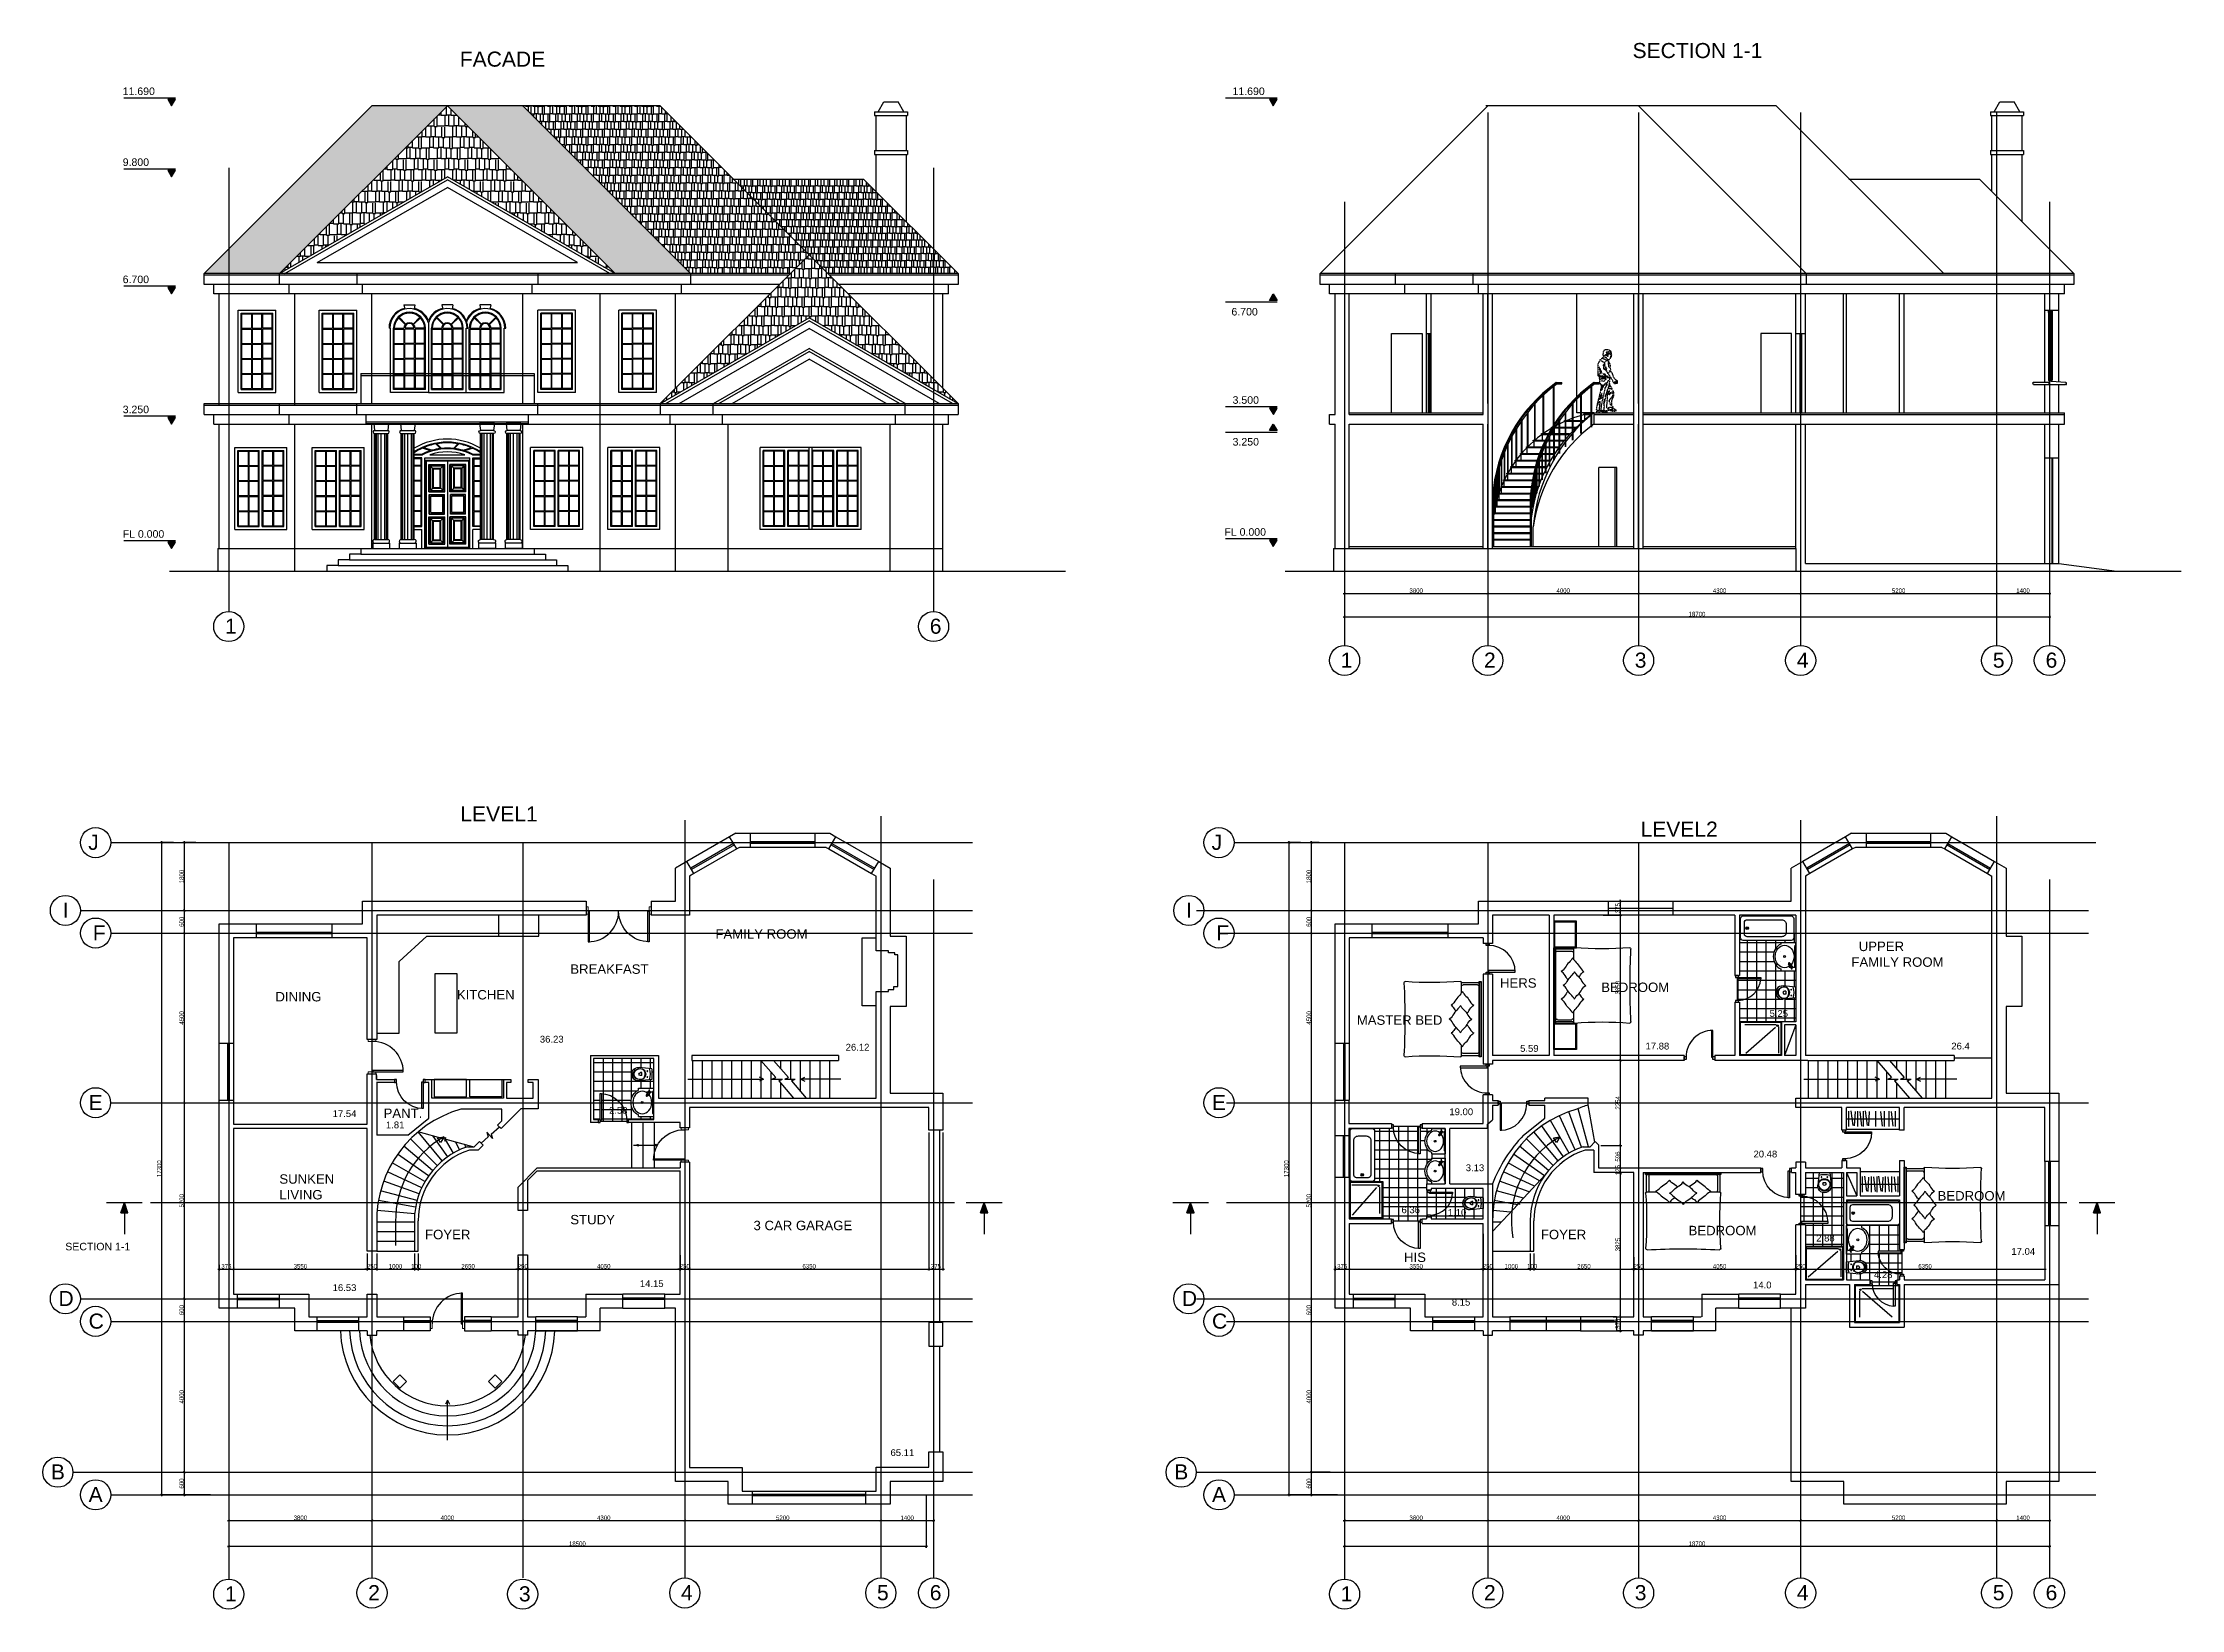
# Model space of a CAD drawing. Header units: millimetres. Extents: x 6678 to 63414, y 41629 to 83180.
import ezdxf

# ---------------------------------------------------------------- set-up
doc = ezdxf.new("R2010")
doc.units = ezdxf.units.MM
doc.linetypes.add('HIDDEN2', pattern=[0.1875, 0.125, -0.0625])
doc.layers.get('0').update_dxf_attribs({"color": 250})
doc.layers.get('Defpoints').update_dxf_attribs({"color": 255})
for name, color, linetype in [('2', 1, 'Continuous'), ('ar', 251, 'Continuous'), ('axis', 40, 'Continuous'), ('com', 250, 'Continuous'), ('dim', 4, 'Continuous'), ('furn', 34, 'Continuous'), ('type floor', 250, 'Continuous'), ('wall', 5, 'Continuous'), ('windows doors', 4, 'Continuous')]:
    doc.layers.add(name, color=color, linetype=linetype)
doc.styles.add('KOTE', font='romrust.shx', dxfattribs={"width": 0.8})
doc.styles.get("Standard").update_dxf_attribs({"font": 'arial.ttf'})
doc.dimstyles.new('100', dxfattribs={"dimscale": 6, "dimtxt": 20, "dimasz": 10, "dimexe": 6, "dimexo": 10, "dimgap": 2, "dimtad": 1, "dimtoh": 1, "dimdec": 0, "dimzin": 9, "dimdsep": 46, "dimtxsty": 'KOTE', "dimblk": 'ARCHTICK', "dimcen": 0, "dimdle": 6, "dimclrd": 256, "dimclre": 4, "dimclrt": 256, "dimadec": 0, "dimazin": 0, "dimtfac": 0.666667, "dimtdec": 0, "dimtix": 1, "dimtmove": 1, "dimatfit": 0, "dimfxl": 1, "dimtvp": 1, "dimtolj": 1, "dimarcsym": 0})
pattern_1 = [(0, (340405.6, 206813.15), (0, 250), []), (90, (340405.6, 206813.15), (-250, 2e-14), [])]
pattern_2 = [(0, (310801.12, 173708.72), (535.5, 252), [126, -105, 147, -63, 189, -84]), (0, (310927.12, 173719.22), (535.5, 252), [105, -399, 84, -126]), (0, (311179.12, 173692.97), (535.5, 252), [63, -651]), (90, (310801.12, 173708.72), (-178.5, 252), [241.5, -766.5]), (90, (310927.12, 173708.72), (-178.5, 252), [236.25, -771.75]), (90, (311032.12, 173708.72), (-178.5, 252), [220.5, -787.5]), (90, (311179.12, 173692.97), (-178.5, 252), [241.5, -766.5]), (90, (311242.12, 173692.97), (-178.5, 252), [241.5, -766.5]), (90, (311431.12, 173708.72), (-178.5, 252), [231, -777])]

msp = doc.modelspace()

# ---------------------------------------------------------------- texts
at = {"color": 164, "linetype": 'Continuous', "attachment_point": 1}
for s, insert, char_height in [('FACADE', (17741.7, 82946.5), 400), ('SECTION 1-1', (48856.4, 83173.9), 400), ('LEVEL1', (17756.5, 62924.1), 400), ('LEVEL2', (49067.6, 62521.4), 400), ('SECTION 1-1', (7275.3, 51349), 200)]:
    msp.add_mtext(s, dxfattribs=dict(at, insert=insert, char_height=char_height))
at = {"color": 3, "linetype": 'Continuous', "attachment_point": 1}
for s, insert, char_height in [('1', (11511, 67904), 400), ('6', (30211, 67904), 400), ('1', (41115.5, 67004), 400), ('2', (44915.5, 67004), 400), ('3', (48915.5, 67004), 400), ('4', (53215.5, 67004), 400), ('5', (58415.5, 67004), 400), ('6', (59815.5, 67004), 400), ('J', (7883.1, 62171.7), 400), ('J', (37687.6, 62171.7), 400), ('I', (7205.9, 60371.7), 400), ('I', (37010.4, 60371.7), 400), ('F', (8005.4, 59771.7), 400), ('FAMILY ROOM', (24524.7, 59665.2), 250), ('F', (37809.9, 59771.7), 400), ('  UPPER\\PFAMILY ROOM', (54663.7, 59336.8), 250), ('BREAKFAST', (20674, 58733.9), 250), ('DINING', (12850.2, 58001.8), 250), ('KITCHEN', (17664.4, 58053.4), 250), ('HERS', (45340.4, 58365.1), 250), ('BEDROOM', (48025.2, 58251.5), 250), ('MASTER BED', (41540.9, 57380.9), 250), ('E', (7893.4, 55271.7), 400), ('E', (37697.9, 55271.7), 400), ('PANT.', (15718.9, 54911), 250), ('SUNKEN\\PLIVING', (12955.3, 53166), 250), ('BEDROOM', (56948.9, 52720.9), 250), ('FOYER', (16819.8, 51694.3), 250), ('STUDY', (20674, 52088.5), 250), ('3 CAR GARAGE', (25534.6, 51933.8), 250), ('FOYER', (46424.3, 51694.3), 250), ('BEDROOM', (50343, 51799.2), 250), ('HIS', (42794.2, 51089.9), 250), ('D', (7094.2, 50071.7), 400), ('D', (36898.7, 50071.7), 400), ('C', (7894.4, 49471.7), 400), ('C', (37698.9, 49471.7), 400), ('B', (6892.8, 45471.7), 400), ('B', (36697.3, 45471.7), 400), ('A', (7894.4, 44871.7), 400), ('A', (37698.9, 44871.7), 400), ('1', (11511, 42237.5), 400), ('2', (15311, 42268.9), 400), ('3', (19311, 42237.5), 400), ('4', (23611, 42268.9), 400), ('5', (28811, 42268.9), 400), ('6', (30211, 42268.9), 400), ('1', (41115.5, 42237.5), 400), ('2', (44915.5, 42268.9), 400), ('3', (48915.5, 42268.9), 400), ('4', (53215.5, 42268.9), 400), ('5', (58415.5, 42268.9), 400), ('6', (59815.5, 42268.9), 400)]:
    msp.add_mtext(s, dxfattribs=dict(at, insert=insert, char_height=char_height))
at = {"layer": 'ar', "color": 3, "linetype": 'Continuous', "lineweight": 0, "char_height": 180, "attachment_point": 1}
for s, insert in [('5.25', (52492.8, 57521.7)), ('36.23', (19866.5, 56839.6)), ('26.12', (27980.4, 56626.9)), ('5.59', (45874, 56594.5)), ('17.88', (49201.6, 56656.7)), ('26.4', (57314.5, 56656.7)), ('17.54', (14369.6, 54865.1)), ('1.81', (15782.7, 54565.8)), ('2.58', (21701.9, 54951.9)), ('19.00', (43997.8, 54914)), ('3.13', (44432.1, 53428.8)), ('20.48', (52066.3, 53793.5)), ('6.36', (42727, 52313.2)), ('1.10', (43955.6, 52242.5)), ('2.88', (53728.9, 51563.2)), ('17.04', (58909, 51209.1)), ('4.28', (55263.7, 50592.6)), ('16.53', (14369.6, 50248.9)), ('14.15', (22519.5, 50355.7)), ('14.0', (52054.4, 50320.5)), ('8.15', (44062.5, 49863.7)), ('65.11', (29169.7, 45873.5))]:
    msp.add_mtext(s, dxfattribs=dict(at, insert=insert))
at = {"layer": 'dim', "color": 164, "linetype": 'Continuous', "char_height": 200, "attachment_point": 1}
for s, insert in [('11.690', (8798.4, 81994.1)), ('11.690', (38243.3, 81994.1)), ('9.800', (8798.4, 80113.3)), ('6.700', (8798.4, 77004.1)), ('6.700', (38215, 76146.1)), ('3.500', (38245.7, 73804.1)), ('3.250', (8798.4, 73554.1)), ('3.250', (38245.7, 72696.1)), ('FL 0.000', (8798.4, 70251.3)), ('FL 0.000', (38028.8, 70304.1))]:
    msp.add_mtext(s, dxfattribs=dict(at, insert=insert))

# ---------------------------------------------------------------- blocks, each defined once
blk = doc.blocks.new('_ArchTick')
at = {"color": 0, "linetype": 'ByBlock', "const_width": 0.15}
blk.add_lwpolyline([(-0.5, -0.5), (0.5, 0.5)], dxfattribs=at)
blk = doc.blocks.new('*D285')
at = {"layer": 'Defpoints', "color": 0, "transparency": 16777216}
for p in [(11612, 44664), (30112, 44695), (11612, 43295)]:
    blk.add_point(p, dxfattribs=at)
at = {"layer": 'dim', "color": 4, "lineweight": -2, "transparency": 16777216}
for p, q in [((11612, 44604), (11612, 43259)), ((30112, 44635), (30112, 43259))]:
    blk.add_line(p, q, dxfattribs=at)
at = {"layer": 'dim', "lineweight": -2, "transparency": 16777216}
blk.add_line((30148, 43295), (11576, 43295), dxfattribs=at)
at = {"layer": 'dim', "lineweight": -2, "transparency": 16777216, "xscale": 60, "yscale": 60, "zscale": 60, "rotation": 180}
blk.add_blockref('_ArchTick', (11612, 43295), dxfattribs=at)
at = {"layer": 'dim', "lineweight": -2, "transparency": 16777216, "xscale": 60, "yscale": 60, "zscale": 60}
blk.add_blockref('_ArchTick', (30112, 43295), dxfattribs=at)
at = {"layer": 'dim', "transparency": 16777216, "insert": (20862, 43367), "char_height": 120, "attachment_point": 5, "style": 'KOTE'}
blk.add_mtext('\\A1;18500', dxfattribs=at)
blk = doc.blocks.new('*D286')
at = {"layer": 'Defpoints', "color": 0, "transparency": 16777216}
for p in [(9839, 61964), (10204, 61964), (11186, 44664)]:
    blk.add_point(p, dxfattribs=at)
at = {"layer": 'dim', "color": 4, "lineweight": -2, "transparency": 16777216}
for p, q in [((10144, 61964), (9803, 61964)), ((11126, 44664), (9803, 44664))]:
    blk.add_line(p, q, dxfattribs=at)
at = {"layer": 'dim', "lineweight": -2, "transparency": 16777216}
blk.add_line((9839, 44628), (9839, 62000), dxfattribs=at)
at = {"layer": 'dim', "lineweight": -2, "transparency": 16777216, "xscale": 60, "yscale": 60, "zscale": 60}
for p, rotation in [((9839, 61964), 90), ((9839, 44664), 270)]:
    blk.add_blockref('_ArchTick', p, dxfattribs=dict(at, rotation=rotation))
at = {"layer": 'dim', "transparency": 16777216, "insert": (9767, 53314), "char_height": 120, "attachment_point": 5, "rotation": 90, "style": 'KOTE'}
blk.add_mtext('\\A1;17300', dxfattribs=at)
blk = doc.blocks.new('*D287')
at = {"layer": 'Defpoints', "color": 0, "transparency": 16777216}
for p in [(11612, 44664), (15412, 44276), (15412, 43982)]:
    blk.add_point(p, dxfattribs=at)
at = {"layer": 'dim', "color": 4, "lineweight": -2, "transparency": 16777216}
for p, q in [((11612, 44604), (11612, 43946)), ((15412, 44216), (15412, 43946))]:
    blk.add_line(p, q, dxfattribs=at)
at = {"layer": 'dim', "lineweight": -2, "transparency": 16777216}
blk.add_line((11576, 43982), (15448, 43982), dxfattribs=at)
at = {"layer": 'dim', "lineweight": -2, "transparency": 16777216, "xscale": 60, "yscale": 60, "zscale": 60, "rotation": 180}
blk.add_blockref('_ArchTick', (11612, 43982), dxfattribs=at)
at = {"layer": 'dim', "lineweight": -2, "transparency": 16777216, "xscale": 60, "yscale": 60, "zscale": 60}
blk.add_blockref('_ArchTick', (15412, 43982), dxfattribs=at)
at = {"layer": 'dim', "transparency": 16777216, "insert": (13512, 44054), "char_height": 120, "attachment_point": 5, "style": 'KOTE'}
blk.add_mtext('\\A1;3800', dxfattribs=at)
blk = doc.blocks.new('*D288')
at = {"layer": 'Defpoints', "color": 0, "transparency": 16777216}
for p in [(15412, 44276), (19412, 43982), (19412, 43982)]:
    blk.add_point(p, dxfattribs=at)
at = {"layer": 'dim', "lineweight": -2, "transparency": 16777216}
blk.add_line((15376, 43982), (19448, 43982), dxfattribs=at)
at = {"layer": 'dim', "color": 4, "lineweight": -2, "transparency": 16777216}
for p, q in [((15412, 44216), (15412, 43946)), ((19412, 44042), (19412, 44018))]:
    blk.add_line(p, q, dxfattribs=at)
at = {"layer": 'dim', "lineweight": -2, "transparency": 16777216, "xscale": 60, "yscale": 60, "zscale": 60, "rotation": 180}
blk.add_blockref('_ArchTick', (15412, 43982), dxfattribs=at)
at = {"layer": 'dim', "lineweight": -2, "transparency": 16777216, "xscale": 60, "yscale": 60, "zscale": 60}
blk.add_blockref('_ArchTick', (19412, 43982), dxfattribs=at)
at = {"layer": 'dim', "transparency": 16777216, "insert": (17412, 44054), "char_height": 120, "attachment_point": 5, "style": 'KOTE'}
blk.add_mtext('\\A1;4000', dxfattribs=at)
blk = doc.blocks.new('*D289')
at = {"layer": 'Defpoints', "color": 0, "transparency": 16777216}
for p in [(19412, 43982), (23712, 43982), (23712, 43982)]:
    blk.add_point(p, dxfattribs=at)
at = {"layer": 'dim', "lineweight": -2, "transparency": 16777216}
blk.add_line((19376, 43982), (23748, 43982), dxfattribs=at)
at = {"layer": 'dim', "color": 4, "lineweight": -2, "transparency": 16777216}
for p, q in [((19412, 44042), (19412, 44018)), ((23712, 44042), (23712, 44018))]:
    blk.add_line(p, q, dxfattribs=at)
at = {"layer": 'dim', "lineweight": -2, "transparency": 16777216, "xscale": 60, "yscale": 60, "zscale": 60, "rotation": 180}
blk.add_blockref('_ArchTick', (19412, 43982), dxfattribs=at)
at = {"layer": 'dim', "lineweight": -2, "transparency": 16777216, "xscale": 60, "yscale": 60, "zscale": 60}
blk.add_blockref('_ArchTick', (23712, 43982), dxfattribs=at)
at = {"layer": 'dim', "transparency": 16777216, "insert": (21562, 44054), "char_height": 120, "attachment_point": 5, "style": 'KOTE'}
blk.add_mtext('\\A1;4300', dxfattribs=at)
blk = doc.blocks.new('*D290')
at = {"layer": 'Defpoints', "color": 0, "transparency": 16777216}
for p in [(23712, 43982), (28912, 43982), (28912, 43982)]:
    blk.add_point(p, dxfattribs=at)
at = {"layer": 'dim', "lineweight": -2, "transparency": 16777216}
blk.add_line((23676, 43982), (28948, 43982), dxfattribs=at)
at = {"layer": 'dim', "color": 4, "lineweight": -2, "transparency": 16777216}
for p, q in [((23712, 44042), (23712, 44018)), ((28912, 44042), (28912, 44018))]:
    blk.add_line(p, q, dxfattribs=at)
at = {"layer": 'dim', "lineweight": -2, "transparency": 16777216, "xscale": 60, "yscale": 60, "zscale": 60, "rotation": 180}
blk.add_blockref('_ArchTick', (23712, 43982), dxfattribs=at)
at = {"layer": 'dim', "lineweight": -2, "transparency": 16777216, "xscale": 60, "yscale": 60, "zscale": 60}
blk.add_blockref('_ArchTick', (28912, 43982), dxfattribs=at)
at = {"layer": 'dim', "transparency": 16777216, "insert": (26312, 44054), "char_height": 120, "attachment_point": 5, "style": 'KOTE'}
blk.add_mtext('\\A1;5200', dxfattribs=at)
blk = doc.blocks.new('*D291')
at = {"layer": 'Defpoints', "color": 0, "transparency": 16777216}
for p in [(28912, 43982), (30312, 43982), (30312, 43982)]:
    blk.add_point(p, dxfattribs=at)
at = {"layer": 'dim', "lineweight": -2, "transparency": 16777216}
blk.add_line((28876, 43982), (30348, 43982), dxfattribs=at)
at = {"layer": 'dim', "color": 4, "lineweight": -2, "transparency": 16777216}
for p, q in [((28912, 44042), (28912, 44018)), ((30312, 44042), (30312, 44018))]:
    blk.add_line(p, q, dxfattribs=at)
at = {"layer": 'dim', "lineweight": -2, "transparency": 16777216, "xscale": 60, "yscale": 60, "zscale": 60, "rotation": 180}
blk.add_blockref('_ArchTick', (28912, 43982), dxfattribs=at)
at = {"layer": 'dim', "lineweight": -2, "transparency": 16777216, "xscale": 60, "yscale": 60, "zscale": 60}
blk.add_blockref('_ArchTick', (30312, 43982), dxfattribs=at)
at = {"layer": 'dim', "transparency": 16777216, "insert": (29612, 44054), "char_height": 120, "attachment_point": 5, "style": 'KOTE'}
blk.add_mtext('\\A1;1400', dxfattribs=at)
blk = doc.blocks.new('*D292')
at = {"layer": 'Defpoints', "color": 0, "transparency": 16777216}
for p in [(10434, 45264), (10451, 45264), (10451, 44664)]:
    blk.add_point(p, dxfattribs=at)
at = {"layer": 'dim', "color": 4, "lineweight": -2, "transparency": 16777216}
for p, q in [((10391, 45264), (10398, 45264)), ((10391, 44664), (10398, 44664))]:
    blk.add_line(p, q, dxfattribs=at)
at = {"layer": 'dim', "lineweight": -2, "transparency": 16777216}
blk.add_line((10434, 44628), (10434, 45300), dxfattribs=at)
at = {"layer": 'dim', "lineweight": -2, "transparency": 16777216, "xscale": 60, "yscale": 60, "zscale": 60}
for p, rotation in [((10434, 45264), 90), ((10434, 44664), 270)]:
    blk.add_blockref('_ArchTick', p, dxfattribs=dict(at, rotation=rotation))
at = {"layer": 'dim', "transparency": 16777216, "insert": (10362, 44964), "char_height": 120, "attachment_point": 5, "rotation": 90, "style": 'KOTE'}
blk.add_mtext('\\A1;600', dxfattribs=at)
blk = doc.blocks.new('*D293')
at = {"layer": 'Defpoints', "color": 0, "transparency": 16777216}
for p in [(10434, 49264), (10434, 49264), (10451, 45264)]:
    blk.add_point(p, dxfattribs=at)
at = {"layer": 'dim', "color": 4, "lineweight": -2, "transparency": 16777216}
for p, q in [((10374, 49264), (10398, 49264)), ((10391, 45264), (10398, 45264))]:
    blk.add_line(p, q, dxfattribs=at)
at = {"layer": 'dim', "lineweight": -2, "transparency": 16777216}
blk.add_line((10434, 45228), (10434, 49300), dxfattribs=at)
at = {"layer": 'dim', "lineweight": -2, "transparency": 16777216, "xscale": 60, "yscale": 60, "zscale": 60}
for p, rotation in [((10434, 49264), 90), ((10434, 45264), 270)]:
    blk.add_blockref('_ArchTick', p, dxfattribs=dict(at, rotation=rotation))
at = {"layer": 'dim', "transparency": 16777216, "insert": (10362, 47264), "char_height": 120, "attachment_point": 5, "rotation": 90, "style": 'KOTE'}
blk.add_mtext('\\A1;4000', dxfattribs=at)
blk = doc.blocks.new('*D294')
at = {"layer": 'Defpoints', "color": 0, "transparency": 16777216}
for p in [(10434, 49864), (10434, 49864), (10434, 49264)]:
    blk.add_point(p, dxfattribs=at)
at = {"layer": 'dim', "color": 4, "lineweight": -2, "transparency": 16777216}
for p, q in [((10374, 49864), (10398, 49864)), ((10374, 49264), (10398, 49264))]:
    blk.add_line(p, q, dxfattribs=at)
at = {"layer": 'dim', "lineweight": -2, "transparency": 16777216}
blk.add_line((10434, 49228), (10434, 49900), dxfattribs=at)
at = {"layer": 'dim', "lineweight": -2, "transparency": 16777216, "xscale": 60, "yscale": 60, "zscale": 60}
for p, rotation in [((10434, 49864), 90), ((10434, 49264), 270)]:
    blk.add_blockref('_ArchTick', p, dxfattribs=dict(at, rotation=rotation))
at = {"layer": 'dim', "transparency": 16777216, "insert": (10362, 49564), "char_height": 120, "attachment_point": 5, "rotation": 90, "style": 'KOTE'}
blk.add_mtext('\\A1;600', dxfattribs=at)
blk = doc.blocks.new('*D295')
at = {"layer": 'Defpoints', "color": 0, "transparency": 16777216}
for p in [(10434, 55064), (10434, 55064), (10434, 49864)]:
    blk.add_point(p, dxfattribs=at)
at = {"layer": 'dim', "color": 4, "lineweight": -2, "transparency": 16777216}
for p, q in [((10374, 55064), (10398, 55064)), ((10374, 49864), (10398, 49864))]:
    blk.add_line(p, q, dxfattribs=at)
at = {"layer": 'dim', "lineweight": -2, "transparency": 16777216}
blk.add_line((10434, 49828), (10434, 55100), dxfattribs=at)
at = {"layer": 'dim', "lineweight": -2, "transparency": 16777216, "xscale": 60, "yscale": 60, "zscale": 60}
for p, rotation in [((10434, 55064), 90), ((10434, 49864), 270)]:
    blk.add_blockref('_ArchTick', p, dxfattribs=dict(at, rotation=rotation))
at = {"layer": 'dim', "transparency": 16777216, "insert": (10362, 52464), "char_height": 120, "attachment_point": 5, "rotation": 90, "style": 'KOTE'}
blk.add_mtext('\\A1;5200', dxfattribs=at)
blk = doc.blocks.new('*D296')
at = {"layer": 'Defpoints', "color": 0, "transparency": 16777216}
for p in [(10434, 59564), (10434, 59564), (10434, 55064)]:
    blk.add_point(p, dxfattribs=at)
at = {"layer": 'dim', "lineweight": -2, "transparency": 16777216}
blk.add_line((10434, 55028), (10434, 59600), dxfattribs=at)
at = {"layer": 'dim', "color": 4, "lineweight": -2, "transparency": 16777216}
for p, q in [((10374, 59564), (10398, 59564)), ((10374, 55064), (10398, 55064))]:
    blk.add_line(p, q, dxfattribs=at)
at = {"layer": 'dim', "lineweight": -2, "transparency": 16777216, "xscale": 60, "yscale": 60, "zscale": 60}
for p, rotation in [((10434, 59564), 90), ((10434, 55064), 270)]:
    blk.add_blockref('_ArchTick', p, dxfattribs=dict(at, rotation=rotation))
at = {"layer": 'dim', "transparency": 16777216, "insert": (10362, 57314), "char_height": 120, "attachment_point": 5, "rotation": 90, "style": 'KOTE'}
blk.add_mtext('\\A1;4500', dxfattribs=at)
blk = doc.blocks.new('*D297')
at = {"layer": 'Defpoints', "color": 0, "transparency": 16777216}
for p in [(10434, 60164), (10434, 60164), (10434, 59564)]:
    blk.add_point(p, dxfattribs=at)
at = {"layer": 'dim', "color": 4, "lineweight": -2, "transparency": 16777216}
for p, q in [((10374, 60164), (10398, 60164)), ((10374, 59564), (10398, 59564))]:
    blk.add_line(p, q, dxfattribs=at)
at = {"layer": 'dim', "lineweight": -2, "transparency": 16777216}
blk.add_line((10434, 59528), (10434, 60200), dxfattribs=at)
at = {"layer": 'dim', "lineweight": -2, "transparency": 16777216, "xscale": 60, "yscale": 60, "zscale": 60}
for p, rotation in [((10434, 60164), 90), ((10434, 59564), 270)]:
    blk.add_blockref('_ArchTick', p, dxfattribs=dict(at, rotation=rotation))
at = {"layer": 'dim', "transparency": 16777216, "insert": (10362, 59864), "char_height": 120, "attachment_point": 5, "rotation": 90, "style": 'KOTE'}
blk.add_mtext('\\A1;600', dxfattribs=at)
blk = doc.blocks.new('uer')
for p, q in [((-141, 0), (-177, -339)), ((141, 0), (-141, 0)), ((141, 0), (177, -339)), ((-41, -270), (-41, -303)), ((-41, -270), (41, -270)), ((41, -270), (41, -303))]:
    blk.add_line(p, q)
for centre in [(-78, -123), (78, -123)]:
    blk.add_circle(centre, 9.95)
for centre, radius, start, end in [((0, -358), 178, 174.0546, 5.9454), ((0, -615), 564, 74.7124, 105.2876), ((-17, -303), 129, 156.1873, 180), ((-17, -303), 129, 156.1873, 180), ((-50, -303), 96.8, 152.905, 180), ((55, -303), 202, 180, 199.4203), ((55, -303), 202, 180, 199.4203), ((109, -303), 256, 180, 197.3785), ((-9, -307), 138, 133.1854, 156.1873), ((-9, -307), 138, 133.1854, 156.1873), ((-26, -315), 124, 128.9942, 152.905), ((28, -313), 173, 199.4203, 220.4025), ((28, -313), 173, 199.4203, 220.4025), ((56, -320), 200, 197.3785, 217.0738), ((-3, -313), 146, 111.2448, 133.1854), ((-3, -313), 146, 111.2448, 133.1854), ((-10, -335), 149, 108.5391, 128.9942), ((11, -327), 151, 220.4025, 244.0498), ((11, -327), 151, 220.4025, 244.0498), ((22, -346), 157, 217.0738, 241.268), ((0, -322), 156, 90, 111.2448), ((0, -322), 156, 90, 111.2448), ((0, -365), 180, 90, 108.5391), ((0, -350), 125, 244.0498, 270), ((0, -350), 125, 244.0498, 270), ((0, -385), 112, 241.268, 270), ((0, -303), 41.2, 180, 0), ((0, -322), 156, 68.7552, 90), ((0, -322), 156, 68.7552, 90), ((0, -365), 180, 71.4609, 90), ((0, -350), 125, 270, 295.9502), ((0, -350), 125, 270, 295.9502), ((0, -385), 112, 270, 298.732), ((-22, -346), 157, 298.732, 322.9262), ((-11, -327), 151, 295.9502, 319.5975), ((-11, -327), 151, 295.9502, 319.5975), ((3, -313), 146, 46.8146, 68.7552), ((3, -313), 146, 46.8146, 68.7552), ((10, -335), 149, 51.0058, 71.4609), ((9, -307), 138, 23.8127, 46.8146), ((9, -307), 138, 23.8127, 46.8146), ((26, -315), 124, 27.095, 51.0058), ((-28, -313), 173, 319.5975, 340.5797), ((-28, -313), 173, 319.5975, 340.5797), ((-56, -320), 200, 322.9262, 342.6215), ((-55, -303), 202, 340.5797, 0), ((-55, -303), 202, 340.5797, 0), ((-109, -303), 256, 342.6215, 0), ((17, -303), 129, 0, 23.8127), ((17, -303), 129, 0, 23.8127), ((50, -303), 96.8, 0, 27.095)]:
    blk.add_arc(centre, radius, start, end)
blk = doc.blocks.new('door 810 type2')
at = {"color": 3}
for points in [[(0, -40), (0, 40), (50, 40), (50, -40), (0, -40)], [(760, -40), (760, 40), (810, 40), (810, -40), (760, -40)]]:
    blk.add_lwpolyline(points, dxfattribs=at)
blk.add_lwpolyline([(50, -20), (50, -730), (90, -730), (90, -20), (50, -20)])
blk.add_arc((50, -20), 710, 270, 0)
blk = doc.blocks.new('door910')
blk.add_lwpolyline([(50, -20), (50, -830), (90, -830), (90, -20), (50, -20)])
blk.add_arc((50, -20), 810, 270, 0)
at = {"layer": 'windows doors', "color": 3, "linetype": 'Continuous', "lineweight": 0}
for points in [[(0, -100), (0, 100), (50, 100), (50, -100), (0, -100)], [(860, -100), (860, 100), (910, 100), (910, -100), (860, -100)]]:
    blk.add_lwpolyline(points, dxfattribs=at)
blk = doc.blocks.new('2door810')
blk.add_lwpolyline([(50, -20), (50, -830), (90, -830), (90, -20), (50, -20)])
blk.add_arc((50, -20), 810, 270, 0)
at = {"layer": 'windows doors', "color": 3, "linetype": 'Continuous', "lineweight": 0}
blk.add_lwpolyline([(0, -100), (0, 100), (50, 100), (50, -100), (0, -100)], dxfattribs=at)
blk = doc.blocks.new('*D298')
at = {"layer": 'Defpoints', "color": 0, "transparency": 16777216}
for p in [(10434, 61964), (10800, 61964), (10434, 60164)]:
    blk.add_point(p, dxfattribs=at)
at = {"layer": 'dim', "color": 4, "lineweight": -2, "transparency": 16777216}
for p, q in [((10740, 61964), (10398, 61964)), ((10374, 60164), (10398, 60164))]:
    blk.add_line(p, q, dxfattribs=at)
at = {"layer": 'dim', "lineweight": -2, "transparency": 16777216}
blk.add_line((10434, 60128), (10434, 62000), dxfattribs=at)
at = {"layer": 'dim', "lineweight": -2, "transparency": 16777216, "xscale": 60, "yscale": 60, "zscale": 60}
for p, rotation in [((10434, 61964), 90), ((10434, 60164), 270)]:
    blk.add_blockref('_ArchTick', p, dxfattribs=dict(at, rotation=rotation))
at = {"layer": 'dim', "transparency": 16777216, "insert": (10362, 61064), "char_height": 120, "attachment_point": 5, "rotation": 90, "style": 'KOTE'}
blk.add_mtext('\\A1;1800', dxfattribs=at)
blk = doc.blocks.new('*D299')
at = {"layer": 'Defpoints', "color": 0, "transparency": 16777216}
for p in [(11362, 50822), (11737, 50791), (11737, 50653)]:
    blk.add_point(p, dxfattribs=at)
at = {"layer": 'dim', "lineweight": -2, "transparency": 16777216}
blk.add_line((11326, 50653), (11773, 50653), dxfattribs=at)
at = {"layer": 'dim', "color": 4, "lineweight": -2, "transparency": 16777216}
for p, q in [((11362, 50762), (11362, 50617)), ((11737, 50731), (11737, 50617))]:
    blk.add_line(p, q, dxfattribs=at)
at = {"layer": 'dim', "lineweight": -2, "transparency": 16777216, "xscale": 60, "yscale": 60, "zscale": 60, "rotation": 180}
blk.add_blockref('_ArchTick', (11362, 50653), dxfattribs=at)
at = {"layer": 'dim', "lineweight": -2, "transparency": 16777216, "xscale": 60, "yscale": 60, "zscale": 60}
blk.add_blockref('_ArchTick', (11737, 50653), dxfattribs=at)
at = {"layer": 'dim', "transparency": 16777216, "insert": (11550, 50725), "char_height": 120, "attachment_point": 5, "style": 'KOTE'}
blk.add_mtext('\\A1;375', dxfattribs=at)
blk = doc.blocks.new('*D300')
at = {"layer": 'Defpoints', "color": 0, "transparency": 16777216}
for p in [(15287, 51128), (11737, 50791), (15287, 50653)]:
    blk.add_point(p, dxfattribs=at)
at = {"layer": 'dim', "color": 4, "lineweight": -2, "transparency": 16777216}
for p, q in [((15287, 51068), (15287, 50617)), ((11737, 50731), (11737, 50617))]:
    blk.add_line(p, q, dxfattribs=at)
at = {"layer": 'dim', "lineweight": -2, "transparency": 16777216}
blk.add_line((11701, 50653), (15323, 50653), dxfattribs=at)
at = {"layer": 'dim', "lineweight": -2, "transparency": 16777216, "xscale": 60, "yscale": 60, "zscale": 60, "rotation": 180}
blk.add_blockref('_ArchTick', (11737, 50653), dxfattribs=at)
at = {"layer": 'dim', "lineweight": -2, "transparency": 16777216, "xscale": 60, "yscale": 60, "zscale": 60}
blk.add_blockref('_ArchTick', (15287, 50653), dxfattribs=at)
at = {"layer": 'dim', "transparency": 16777216, "insert": (13512, 50725), "char_height": 120, "attachment_point": 5, "style": 'KOTE'}
blk.add_mtext('\\A1;3550', dxfattribs=at)
blk = doc.blocks.new('*D301')
at = {"layer": 'Defpoints', "color": 0, "transparency": 16777216}
for p in [(15287, 51128), (15537, 51128), (15537, 50653)]:
    blk.add_point(p, dxfattribs=at)
at = {"layer": 'dim', "color": 4, "lineweight": -2, "transparency": 16777216}
for p, q in [((15287, 51068), (15287, 50617)), ((15537, 51068), (15537, 50617))]:
    blk.add_line(p, q, dxfattribs=at)
at = {"layer": 'dim', "lineweight": -2, "transparency": 16777216}
for p, q in [((15287, 50653), (15227, 50653)), ((15287, 50653), (15537, 50653)), ((15537, 50653), (15597, 50653))]:
    blk.add_line(p, q, dxfattribs=at)
at = {"layer": 'dim', "lineweight": -2, "transparency": 16777216, "xscale": 60, "yscale": 60, "zscale": 60}
blk.add_blockref('_ArchTick', (15287, 50653), dxfattribs=at)
at = {"layer": 'dim', "lineweight": -2, "transparency": 16777216, "xscale": 60, "yscale": 60, "zscale": 60, "rotation": 180}
blk.add_blockref('_ArchTick', (15537, 50653), dxfattribs=at)
at = {"layer": 'dim', "transparency": 16777216, "insert": (15412, 50725), "char_height": 120, "attachment_point": 5, "style": 'KOTE'}
blk.add_mtext('\\A1;250', dxfattribs=at)
blk = doc.blocks.new('*D302')
at = {"layer": 'Defpoints', "color": 0, "transparency": 16777216}
for p in [(15537, 51128), (16537, 51128), (16537, 50653)]:
    blk.add_point(p, dxfattribs=at)
at = {"layer": 'dim', "color": 4, "lineweight": -2, "transparency": 16777216}
for p, q in [((15537, 51068), (15537, 50617)), ((16537, 51068), (16537, 50617))]:
    blk.add_line(p, q, dxfattribs=at)
at = {"layer": 'dim', "lineweight": -2, "transparency": 16777216}
blk.add_line((15501, 50653), (16573, 50653), dxfattribs=at)
at = {"layer": 'dim', "lineweight": -2, "transparency": 16777216, "xscale": 60, "yscale": 60, "zscale": 60, "rotation": 180}
blk.add_blockref('_ArchTick', (15537, 50653), dxfattribs=at)
at = {"layer": 'dim', "lineweight": -2, "transparency": 16777216, "xscale": 60, "yscale": 60, "zscale": 60}
blk.add_blockref('_ArchTick', (16537, 50653), dxfattribs=at)
at = {"layer": 'dim', "transparency": 16777216, "insert": (16037, 50725), "char_height": 120, "attachment_point": 5, "style": 'KOTE'}
blk.add_mtext('\\A1;1000', dxfattribs=at)
blk = doc.blocks.new('*D303')
at = {"layer": 'Defpoints', "color": 0, "transparency": 16777216}
for p in [(16537, 51128), (16637, 51128), (16637, 50653)]:
    blk.add_point(p, dxfattribs=at)
at = {"layer": 'dim', "color": 4, "lineweight": -2, "transparency": 16777216}
for p, q in [((16537, 51068), (16537, 50617)), ((16637, 51068), (16637, 50617))]:
    blk.add_line(p, q, dxfattribs=at)
at = {"layer": 'dim', "lineweight": -2, "transparency": 16777216}
for p, q in [((16537, 50653), (16477, 50653)), ((16537, 50653), (16637, 50653)), ((16637, 50653), (16697, 50653))]:
    blk.add_line(p, q, dxfattribs=at)
at = {"layer": 'dim', "lineweight": -2, "transparency": 16777216, "xscale": 60, "yscale": 60, "zscale": 60}
blk.add_blockref('_ArchTick', (16537, 50653), dxfattribs=at)
at = {"layer": 'dim', "lineweight": -2, "transparency": 16777216, "xscale": 60, "yscale": 60, "zscale": 60, "rotation": 180}
blk.add_blockref('_ArchTick', (16637, 50653), dxfattribs=at)
at = {"layer": 'dim', "transparency": 16777216, "insert": (16587, 50725), "char_height": 120, "attachment_point": 5, "style": 'KOTE'}
blk.add_mtext('\\A1;100', dxfattribs=at)
blk = doc.blocks.new('*D304')
at = {"layer": 'Defpoints', "color": 0, "transparency": 16777216}
for p in [(16637, 51128), (19287, 51028), (19287, 50653)]:
    blk.add_point(p, dxfattribs=at)
at = {"layer": 'dim', "color": 4, "lineweight": -2, "transparency": 16777216}
for p, q in [((16637, 51068), (16637, 50617)), ((19287, 50968), (19287, 50617))]:
    blk.add_line(p, q, dxfattribs=at)
at = {"layer": 'dim', "lineweight": -2, "transparency": 16777216}
blk.add_line((16601, 50653), (19323, 50653), dxfattribs=at)
at = {"layer": 'dim', "lineweight": -2, "transparency": 16777216, "xscale": 60, "yscale": 60, "zscale": 60, "rotation": 180}
blk.add_blockref('_ArchTick', (16637, 50653), dxfattribs=at)
at = {"layer": 'dim', "lineweight": -2, "transparency": 16777216, "xscale": 60, "yscale": 60, "zscale": 60}
blk.add_blockref('_ArchTick', (19287, 50653), dxfattribs=at)
at = {"layer": 'dim', "transparency": 16777216, "insert": (17962, 50725), "char_height": 120, "attachment_point": 5, "style": 'KOTE'}
blk.add_mtext('\\A1;2650', dxfattribs=at)
blk = doc.blocks.new('*D305')
at = {"layer": 'Defpoints', "color": 0, "transparency": 16777216}
for p in [(19287, 51028), (19537, 51028), (19537, 50653)]:
    blk.add_point(p, dxfattribs=at)
at = {"layer": 'dim', "lineweight": -2, "transparency": 16777216}
for p, q in [((19287, 50653), (19227, 50653)), ((19287, 50653), (19537, 50653)), ((19537, 50653), (19597, 50653))]:
    blk.add_line(p, q, dxfattribs=at)
at = {"layer": 'dim', "color": 4, "lineweight": -2, "transparency": 16777216}
for p, q in [((19287, 50968), (19287, 50617)), ((19537, 50968), (19537, 50617))]:
    blk.add_line(p, q, dxfattribs=at)
at = {"layer": 'dim', "lineweight": -2, "transparency": 16777216, "xscale": 60, "yscale": 60, "zscale": 60}
blk.add_blockref('_ArchTick', (19287, 50653), dxfattribs=at)
at = {"layer": 'dim', "lineweight": -2, "transparency": 16777216, "xscale": 60, "yscale": 60, "zscale": 60, "rotation": 180}
blk.add_blockref('_ArchTick', (19537, 50653), dxfattribs=at)
at = {"layer": 'dim', "transparency": 16777216, "insert": (19412, 50725), "char_height": 120, "attachment_point": 5, "style": 'KOTE'}
blk.add_mtext('\\A1;250', dxfattribs=at)
blk = doc.blocks.new('*D306')
at = {"layer": 'Defpoints', "color": 0, "transparency": 16777216}
for p in [(23587, 51085), (19537, 51028), (23587, 50653)]:
    blk.add_point(p, dxfattribs=at)
at = {"layer": 'dim', "lineweight": -2, "transparency": 16777216}
blk.add_line((19501, 50653), (23623, 50653), dxfattribs=at)
at = {"layer": 'dim', "color": 4, "lineweight": -2, "transparency": 16777216}
for p, q in [((19537, 50968), (19537, 50617)), ((23587, 51025), (23587, 50617))]:
    blk.add_line(p, q, dxfattribs=at)
at = {"layer": 'dim', "lineweight": -2, "transparency": 16777216, "xscale": 60, "yscale": 60, "zscale": 60, "rotation": 180}
blk.add_blockref('_ArchTick', (19537, 50653), dxfattribs=at)
at = {"layer": 'dim', "lineweight": -2, "transparency": 16777216, "xscale": 60, "yscale": 60, "zscale": 60}
blk.add_blockref('_ArchTick', (23587, 50653), dxfattribs=at)
at = {"layer": 'dim', "transparency": 16777216, "insert": (21562, 50725), "char_height": 120, "attachment_point": 5, "style": 'KOTE'}
blk.add_mtext('\\A1;4050', dxfattribs=at)
blk = doc.blocks.new('*D307')
at = {"layer": 'Defpoints', "color": 0, "transparency": 16777216}
for p in [(23587, 51085), (23837, 51085), (23837, 50653)]:
    blk.add_point(p, dxfattribs=at)
at = {"layer": 'dim', "lineweight": -2, "transparency": 16777216}
for p, q in [((23587, 50653), (23527, 50653)), ((23587, 50653), (23837, 50653)), ((23837, 50653), (23897, 50653))]:
    blk.add_line(p, q, dxfattribs=at)
at = {"layer": 'dim', "color": 4, "lineweight": -2, "transparency": 16777216}
for p, q in [((23587, 51025), (23587, 50617)), ((23837, 51025), (23837, 50617))]:
    blk.add_line(p, q, dxfattribs=at)
at = {"layer": 'dim', "lineweight": -2, "transparency": 16777216, "xscale": 60, "yscale": 60, "zscale": 60}
blk.add_blockref('_ArchTick', (23587, 50653), dxfattribs=at)
at = {"layer": 'dim', "lineweight": -2, "transparency": 16777216, "xscale": 60, "yscale": 60, "zscale": 60, "rotation": 180}
blk.add_blockref('_ArchTick', (23837, 50653), dxfattribs=at)
at = {"layer": 'dim', "transparency": 16777216, "insert": (23712, 50725), "char_height": 120, "attachment_point": 5, "style": 'KOTE'}
blk.add_mtext('\\A1;250', dxfattribs=at)
blk = doc.blocks.new('*D308')
at = {"layer": 'Defpoints', "color": 0, "transparency": 16777216}
for p in [(30187, 54339), (23837, 51085), (30187, 50653)]:
    blk.add_point(p, dxfattribs=at)
at = {"layer": 'dim', "color": 4, "lineweight": -2, "transparency": 16777216}
for p, q in [((30187, 54279), (30187, 50617)), ((23837, 51025), (23837, 50617))]:
    blk.add_line(p, q, dxfattribs=at)
at = {"layer": 'dim', "lineweight": -2, "transparency": 16777216}
blk.add_line((23801, 50653), (30223, 50653), dxfattribs=at)
at = {"layer": 'dim', "lineweight": -2, "transparency": 16777216, "xscale": 60, "yscale": 60, "zscale": 60, "rotation": 180}
blk.add_blockref('_ArchTick', (23837, 50653), dxfattribs=at)
at = {"layer": 'dim', "lineweight": -2, "transparency": 16777216, "xscale": 60, "yscale": 60, "zscale": 60}
blk.add_blockref('_ArchTick', (30187, 50653), dxfattribs=at)
at = {"layer": 'dim', "transparency": 16777216, "insert": (27012, 50725), "char_height": 120, "attachment_point": 5, "style": 'KOTE'}
blk.add_mtext('\\A1;6350', dxfattribs=at)
blk = doc.blocks.new('*D309')
at = {"layer": 'Defpoints', "color": 0, "transparency": 16777216}
for p in [(30187, 54339), (30562, 54339), (30562, 50653)]:
    blk.add_point(p, dxfattribs=at)
at = {"layer": 'dim', "color": 4, "lineweight": -2, "transparency": 16777216}
for p, q in [((30187, 54279), (30187, 50617)), ((30562, 54279), (30562, 50617))]:
    blk.add_line(p, q, dxfattribs=at)
at = {"layer": 'dim', "lineweight": -2, "transparency": 16777216}
blk.add_line((30151, 50653), (30598, 50653), dxfattribs=at)
at = {"layer": 'dim', "lineweight": -2, "transparency": 16777216, "xscale": 60, "yscale": 60, "zscale": 60, "rotation": 180}
blk.add_blockref('_ArchTick', (30187, 50653), dxfattribs=at)
at = {"layer": 'dim', "lineweight": -2, "transparency": 16777216, "xscale": 60, "yscale": 60, "zscale": 60}
blk.add_blockref('_ArchTick', (30562, 50653), dxfattribs=at)
at = {"layer": 'dim', "transparency": 16777216, "insert": (30375, 50725), "char_height": 120, "attachment_point": 5, "style": 'KOTE'}
blk.add_mtext('\\A1;375', dxfattribs=at)
blk = doc.blocks.new('*D310')
at = {"layer": 'Defpoints', "color": 0, "transparency": 16777216}
for p in [(41217, 44276), (59917, 44695), (41217, 43295)]:
    blk.add_point(p, dxfattribs=at)
at = {"layer": 'dim', "color": 4, "lineweight": -2, "transparency": 16777216}
for p, q in [((59917, 44635), (59917, 43259)), ((41217, 44216), (41217, 43259))]:
    blk.add_line(p, q, dxfattribs=at)
at = {"layer": 'dim', "lineweight": -2, "transparency": 16777216}
blk.add_line((59953, 43295), (41181, 43295), dxfattribs=at)
at = {"layer": 'dim', "lineweight": -2, "transparency": 16777216, "xscale": 60, "yscale": 60, "zscale": 60, "rotation": 180}
blk.add_blockref('_ArchTick', (41217, 43295), dxfattribs=at)
at = {"layer": 'dim', "lineweight": -2, "transparency": 16777216, "xscale": 60, "yscale": 60, "zscale": 60}
blk.add_blockref('_ArchTick', (59917, 43295), dxfattribs=at)
at = {"layer": 'dim', "transparency": 16777216, "insert": (50567, 43367), "char_height": 120, "attachment_point": 5, "style": 'KOTE'}
blk.add_mtext('\\A1;18700', dxfattribs=at)
blk = doc.blocks.new('*D311')
at = {"layer": 'Defpoints', "color": 0, "transparency": 16777216}
for p in [(39744, 61964), (40108, 61964), (41090, 44664)]:
    blk.add_point(p, dxfattribs=at)
at = {"layer": 'dim', "color": 4, "lineweight": -2, "transparency": 16777216}
for p, q in [((40048, 61964), (39708, 61964)), ((41030, 44664), (39708, 44664))]:
    blk.add_line(p, q, dxfattribs=at)
at = {"layer": 'dim', "lineweight": -2, "transparency": 16777216}
blk.add_line((39744, 44628), (39744, 62000), dxfattribs=at)
at = {"layer": 'dim', "lineweight": -2, "transparency": 16777216, "xscale": 60, "yscale": 60, "zscale": 60}
for p, rotation in [((39744, 61964), 90), ((39744, 44664), 270)]:
    blk.add_blockref('_ArchTick', p, dxfattribs=dict(at, rotation=rotation))
at = {"layer": 'dim', "transparency": 16777216, "insert": (39672, 53314), "char_height": 120, "attachment_point": 5, "rotation": 90, "style": 'KOTE'}
blk.add_mtext('\\A1;17300', dxfattribs=at)
blk = doc.blocks.new('*D312')
at = {"layer": 'Defpoints', "color": 0, "transparency": 16777216}
for p in [(41217, 44276), (45017, 44276), (45017, 43982)]:
    blk.add_point(p, dxfattribs=at)
at = {"layer": 'dim', "lineweight": -2, "transparency": 16777216}
blk.add_line((41181, 43982), (45053, 43982), dxfattribs=at)
at = {"layer": 'dim', "color": 4, "lineweight": -2, "transparency": 16777216}
for p, q in [((41217, 44216), (41217, 43946)), ((45017, 44216), (45017, 43946))]:
    blk.add_line(p, q, dxfattribs=at)
at = {"layer": 'dim', "lineweight": -2, "transparency": 16777216, "xscale": 60, "yscale": 60, "zscale": 60, "rotation": 180}
blk.add_blockref('_ArchTick', (41217, 43982), dxfattribs=at)
at = {"layer": 'dim', "lineweight": -2, "transparency": 16777216, "xscale": 60, "yscale": 60, "zscale": 60}
blk.add_blockref('_ArchTick', (45017, 43982), dxfattribs=at)
at = {"layer": 'dim', "transparency": 16777216, "insert": (43117, 44054), "char_height": 120, "attachment_point": 5, "style": 'KOTE'}
blk.add_mtext('\\A1;3800', dxfattribs=at)
blk = doc.blocks.new('*D313')
at = {"layer": 'Defpoints', "color": 0, "transparency": 16777216}
for p in [(45017, 44276), (49017, 43982), (49017, 43982)]:
    blk.add_point(p, dxfattribs=at)
at = {"layer": 'dim', "lineweight": -2, "transparency": 16777216}
blk.add_line((44981, 43982), (49053, 43982), dxfattribs=at)
at = {"layer": 'dim', "color": 4, "lineweight": -2, "transparency": 16777216}
for p, q in [((45017, 44216), (45017, 43946)), ((49017, 44042), (49017, 44018))]:
    blk.add_line(p, q, dxfattribs=at)
at = {"layer": 'dim', "lineweight": -2, "transparency": 16777216, "xscale": 60, "yscale": 60, "zscale": 60, "rotation": 180}
blk.add_blockref('_ArchTick', (45017, 43982), dxfattribs=at)
at = {"layer": 'dim', "lineweight": -2, "transparency": 16777216, "xscale": 60, "yscale": 60, "zscale": 60}
blk.add_blockref('_ArchTick', (49017, 43982), dxfattribs=at)
at = {"layer": 'dim', "transparency": 16777216, "insert": (47017, 44054), "char_height": 120, "attachment_point": 5, "style": 'KOTE'}
blk.add_mtext('\\A1;4000', dxfattribs=at)
blk = doc.blocks.new('*D314')
at = {"layer": 'Defpoints', "color": 0, "transparency": 16777216}
for p in [(49017, 43982), (53317, 43982), (53317, 43982)]:
    blk.add_point(p, dxfattribs=at)
at = {"layer": 'dim', "lineweight": -2, "transparency": 16777216}
blk.add_line((48981, 43982), (53353, 43982), dxfattribs=at)
at = {"layer": 'dim', "color": 4, "lineweight": -2, "transparency": 16777216}
for p, q in [((49017, 44042), (49017, 44018)), ((53317, 44042), (53317, 44018))]:
    blk.add_line(p, q, dxfattribs=at)
at = {"layer": 'dim', "lineweight": -2, "transparency": 16777216, "xscale": 60, "yscale": 60, "zscale": 60, "rotation": 180}
blk.add_blockref('_ArchTick', (49017, 43982), dxfattribs=at)
at = {"layer": 'dim', "lineweight": -2, "transparency": 16777216, "xscale": 60, "yscale": 60, "zscale": 60}
blk.add_blockref('_ArchTick', (53317, 43982), dxfattribs=at)
at = {"layer": 'dim', "transparency": 16777216, "insert": (51167, 44054), "char_height": 120, "attachment_point": 5, "style": 'KOTE'}
blk.add_mtext('\\A1;4300', dxfattribs=at)
blk = doc.blocks.new('*D315')
at = {"layer": 'Defpoints', "color": 0, "transparency": 16777216}
for p in [(53317, 43982), (58517, 43982), (58517, 43982)]:
    blk.add_point(p, dxfattribs=at)
at = {"layer": 'dim', "lineweight": -2, "transparency": 16777216}
blk.add_line((53281, 43982), (58553, 43982), dxfattribs=at)
at = {"layer": 'dim', "color": 4, "lineweight": -2, "transparency": 16777216}
for p, q in [((53317, 44042), (53317, 44018)), ((58517, 44042), (58517, 44018))]:
    blk.add_line(p, q, dxfattribs=at)
at = {"layer": 'dim', "lineweight": -2, "transparency": 16777216, "xscale": 60, "yscale": 60, "zscale": 60, "rotation": 180}
blk.add_blockref('_ArchTick', (53317, 43982), dxfattribs=at)
at = {"layer": 'dim', "lineweight": -2, "transparency": 16777216, "xscale": 60, "yscale": 60, "zscale": 60}
blk.add_blockref('_ArchTick', (58517, 43982), dxfattribs=at)
at = {"layer": 'dim', "transparency": 16777216, "insert": (55917, 44054), "char_height": 120, "attachment_point": 5, "style": 'KOTE'}
blk.add_mtext('\\A1;5200', dxfattribs=at)
blk = doc.blocks.new('*D316')
at = {"layer": 'Defpoints', "color": 0, "transparency": 16777216}
for p in [(58517, 43982), (59917, 43982), (59917, 43982)]:
    blk.add_point(p, dxfattribs=at)
at = {"layer": 'dim', "lineweight": -2, "transparency": 16777216}
blk.add_line((58481, 43982), (59953, 43982), dxfattribs=at)
at = {"layer": 'dim', "color": 4, "lineweight": -2, "transparency": 16777216}
for p, q in [((58517, 44042), (58517, 44018)), ((59917, 44042), (59917, 44018))]:
    blk.add_line(p, q, dxfattribs=at)
at = {"layer": 'dim', "lineweight": -2, "transparency": 16777216, "xscale": 60, "yscale": 60, "zscale": 60, "rotation": 180}
blk.add_blockref('_ArchTick', (58517, 43982), dxfattribs=at)
at = {"layer": 'dim', "lineweight": -2, "transparency": 16777216, "xscale": 60, "yscale": 60, "zscale": 60}
blk.add_blockref('_ArchTick', (59917, 43982), dxfattribs=at)
at = {"layer": 'dim', "transparency": 16777216, "insert": (59217, 44054), "char_height": 120, "attachment_point": 5, "style": 'KOTE'}
blk.add_mtext('\\A1;1400', dxfattribs=at)
blk = doc.blocks.new('*D317')
at = {"layer": 'Defpoints', "color": 0, "transparency": 16777216}
for p in [(40339, 45264), (40890, 45264), (40256, 44664)]:
    blk.add_point(p, dxfattribs=at)
at = {"layer": 'dim', "color": 4, "lineweight": -2, "transparency": 16777216}
for p, q in [((40830, 45264), (40303, 45264)), ((40316, 44664), (40375, 44664))]:
    blk.add_line(p, q, dxfattribs=at)
at = {"layer": 'dim', "lineweight": -2, "transparency": 16777216}
blk.add_line((40339, 44628), (40339, 45300), dxfattribs=at)
at = {"layer": 'dim', "lineweight": -2, "transparency": 16777216, "xscale": 60, "yscale": 60, "zscale": 60}
for p, rotation in [((40339, 45264), 90), ((40339, 44664), 270)]:
    blk.add_blockref('_ArchTick', p, dxfattribs=dict(at, rotation=rotation))
at = {"layer": 'dim', "transparency": 16777216, "insert": (40267, 44964), "char_height": 120, "attachment_point": 5, "rotation": 90, "style": 'KOTE'}
blk.add_mtext('\\A1;600', dxfattribs=at)
blk = doc.blocks.new('*D318')
at = {"layer": 'Defpoints', "color": 0, "transparency": 16777216}
for p in [(40339, 49264), (40339, 49264), (40256, 45264)]:
    blk.add_point(p, dxfattribs=at)
at = {"layer": 'dim', "color": 4, "lineweight": -2, "transparency": 16777216}
for p, q in [((40279, 49264), (40303, 49264)), ((40316, 45264), (40375, 45264))]:
    blk.add_line(p, q, dxfattribs=at)
at = {"layer": 'dim', "lineweight": -2, "transparency": 16777216}
blk.add_line((40339, 45228), (40339, 49300), dxfattribs=at)
at = {"layer": 'dim', "lineweight": -2, "transparency": 16777216, "xscale": 60, "yscale": 60, "zscale": 60}
for p, rotation in [((40339, 49264), 90), ((40339, 45264), 270)]:
    blk.add_blockref('_ArchTick', p, dxfattribs=dict(at, rotation=rotation))
at = {"layer": 'dim', "transparency": 16777216, "insert": (40267, 47264), "char_height": 120, "attachment_point": 5, "rotation": 90, "style": 'KOTE'}
blk.add_mtext('\\A1;4000', dxfattribs=at)
blk = doc.blocks.new('*D319')
at = {"layer": 'Defpoints', "color": 0, "transparency": 16777216}
for p in [(40339, 49864), (40339, 49864), (40339, 49264)]:
    blk.add_point(p, dxfattribs=at)
at = {"layer": 'dim', "color": 4, "lineweight": -2, "transparency": 16777216}
for p, q in [((40279, 49864), (40303, 49864)), ((40279, 49264), (40303, 49264))]:
    blk.add_line(p, q, dxfattribs=at)
at = {"layer": 'dim', "lineweight": -2, "transparency": 16777216}
blk.add_line((40339, 49228), (40339, 49900), dxfattribs=at)
at = {"layer": 'dim', "lineweight": -2, "transparency": 16777216, "xscale": 60, "yscale": 60, "zscale": 60}
for p, rotation in [((40339, 49864), 90), ((40339, 49264), 270)]:
    blk.add_blockref('_ArchTick', p, dxfattribs=dict(at, rotation=rotation))
at = {"layer": 'dim', "transparency": 16777216, "insert": (40267, 49564), "char_height": 120, "attachment_point": 5, "rotation": 90, "style": 'KOTE'}
blk.add_mtext('\\A1;600', dxfattribs=at)
blk = doc.blocks.new('*D320')
at = {"layer": 'Defpoints', "color": 0, "transparency": 16777216}
for p in [(40339, 55064), (40339, 55064), (40339, 49864)]:
    blk.add_point(p, dxfattribs=at)
at = {"layer": 'dim', "color": 4, "lineweight": -2, "transparency": 16777216}
for p, q in [((40279, 55064), (40303, 55064)), ((40279, 49864), (40303, 49864))]:
    blk.add_line(p, q, dxfattribs=at)
at = {"layer": 'dim', "lineweight": -2, "transparency": 16777216}
blk.add_line((40339, 49828), (40339, 55100), dxfattribs=at)
at = {"layer": 'dim', "lineweight": -2, "transparency": 16777216, "xscale": 60, "yscale": 60, "zscale": 60}
for p, rotation in [((40339, 55064), 90), ((40339, 49864), 270)]:
    blk.add_blockref('_ArchTick', p, dxfattribs=dict(at, rotation=rotation))
at = {"layer": 'dim', "transparency": 16777216, "insert": (40267, 52464), "char_height": 120, "attachment_point": 5, "rotation": 90, "style": 'KOTE'}
blk.add_mtext('\\A1;5200', dxfattribs=at)
blk = doc.blocks.new('*D321')
at = {"layer": 'Defpoints', "color": 0, "transparency": 16777216}
for p in [(40339, 59564), (40339, 59564), (40339, 55064)]:
    blk.add_point(p, dxfattribs=at)
at = {"layer": 'dim', "lineweight": -2, "transparency": 16777216}
blk.add_line((40339, 55028), (40339, 59600), dxfattribs=at)
at = {"layer": 'dim', "color": 4, "lineweight": -2, "transparency": 16777216}
for p, q in [((40279, 59564), (40303, 59564)), ((40279, 55064), (40303, 55064))]:
    blk.add_line(p, q, dxfattribs=at)
at = {"layer": 'dim', "lineweight": -2, "transparency": 16777216, "xscale": 60, "yscale": 60, "zscale": 60}
for p, rotation in [((40339, 59564), 90), ((40339, 55064), 270)]:
    blk.add_blockref('_ArchTick', p, dxfattribs=dict(at, rotation=rotation))
at = {"layer": 'dim', "transparency": 16777216, "insert": (40267, 57314), "char_height": 120, "attachment_point": 5, "rotation": 90, "style": 'KOTE'}
blk.add_mtext('\\A1;4500', dxfattribs=at)
blk = doc.blocks.new('*D322')
at = {"layer": 'Defpoints', "color": 0, "transparency": 16777216}
for p in [(40239, 60164), (40339, 60164), (40339, 59564)]:
    blk.add_point(p, dxfattribs=at)
at = {"layer": 'dim', "color": 4, "lineweight": -2, "transparency": 16777216}
for p, q in [((40299, 60164), (40375, 60164)), ((40279, 59564), (40303, 59564))]:
    blk.add_line(p, q, dxfattribs=at)
at = {"layer": 'dim', "lineweight": -2, "transparency": 16777216}
blk.add_line((40339, 59528), (40339, 60200), dxfattribs=at)
at = {"layer": 'dim', "lineweight": -2, "transparency": 16777216, "xscale": 60, "yscale": 60, "zscale": 60}
for p, rotation in [((40339, 60164), 90), ((40339, 59564), 270)]:
    blk.add_blockref('_ArchTick', p, dxfattribs=dict(at, rotation=rotation))
at = {"layer": 'dim', "transparency": 16777216, "insert": (40267, 59864), "char_height": 120, "attachment_point": 5, "rotation": 90, "style": 'KOTE'}
blk.add_mtext('\\A1;600', dxfattribs=at)
blk = doc.blocks.new('*D323')
at = {"layer": 'Defpoints', "color": 0, "transparency": 16777216}
for p in [(40337, 61964), (40605, 61964), (40337, 60164)]:
    blk.add_point(p, dxfattribs=at)
at = {"layer": 'dim', "color": 4, "lineweight": -2, "transparency": 16777216}
for p, q in [((40545, 61964), (40301, 61964)), ((40277, 60164), (40301, 60164))]:
    blk.add_line(p, q, dxfattribs=at)
at = {"layer": 'dim', "lineweight": -2, "transparency": 16777216}
blk.add_line((40337, 60128), (40337, 62000), dxfattribs=at)
at = {"layer": 'dim', "lineweight": -2, "transparency": 16777216, "xscale": 60, "yscale": 60, "zscale": 60}
for p, rotation in [((40337, 61964), 90), ((40337, 60164), 270)]:
    blk.add_blockref('_ArchTick', p, dxfattribs=dict(at, rotation=rotation))
at = {"layer": 'dim', "transparency": 16777216, "insert": (40265, 61064), "char_height": 120, "attachment_point": 5, "rotation": 90, "style": 'KOTE'}
blk.add_mtext('\\A1;1800', dxfattribs=at)
blk = doc.blocks.new('*D324')
at = {"layer": 'Defpoints', "color": 0, "transparency": 16777216}
for p in [(40967, 50791), (41342, 50791), (41342, 50653)]:
    blk.add_point(p, dxfattribs=at)
at = {"layer": 'dim', "lineweight": -2, "transparency": 16777216}
blk.add_line((40931, 50653), (41378, 50653), dxfattribs=at)
at = {"layer": 'dim', "color": 4, "lineweight": -2, "transparency": 16777216}
for p, q in [((40967, 50731), (40967, 50617)), ((41342, 50731), (41342, 50617))]:
    blk.add_line(p, q, dxfattribs=at)
at = {"layer": 'dim', "lineweight": -2, "transparency": 16777216, "xscale": 60, "yscale": 60, "zscale": 60, "rotation": 180}
blk.add_blockref('_ArchTick', (40967, 50653), dxfattribs=at)
at = {"layer": 'dim', "lineweight": -2, "transparency": 16777216, "xscale": 60, "yscale": 60, "zscale": 60}
blk.add_blockref('_ArchTick', (41342, 50653), dxfattribs=at)
at = {"layer": 'dim', "transparency": 16777216, "insert": (41154, 50725), "char_height": 120, "attachment_point": 5, "style": 'KOTE'}
blk.add_mtext('\\A1;375', dxfattribs=at)
blk = doc.blocks.new('*D325')
at = {"layer": 'Defpoints', "color": 0, "transparency": 16777216}
for p in [(44892, 51648), (41342, 50791), (44892, 50653)]:
    blk.add_point(p, dxfattribs=at)
at = {"layer": 'dim', "color": 4, "lineweight": -2, "transparency": 16777216}
for p, q in [((44892, 51588), (44892, 50617)), ((41342, 50731), (41342, 50617))]:
    blk.add_line(p, q, dxfattribs=at)
at = {"layer": 'dim', "lineweight": -2, "transparency": 16777216}
blk.add_line((41306, 50653), (44928, 50653), dxfattribs=at)
at = {"layer": 'dim', "lineweight": -2, "transparency": 16777216, "xscale": 60, "yscale": 60, "zscale": 60, "rotation": 180}
blk.add_blockref('_ArchTick', (41342, 50653), dxfattribs=at)
at = {"layer": 'dim', "lineweight": -2, "transparency": 16777216, "xscale": 60, "yscale": 60, "zscale": 60}
blk.add_blockref('_ArchTick', (44892, 50653), dxfattribs=at)
at = {"layer": 'dim', "transparency": 16777216, "insert": (43117, 50725), "char_height": 120, "attachment_point": 5, "style": 'KOTE'}
blk.add_mtext('\\A1;3550', dxfattribs=at)
blk = doc.blocks.new('*D326')
at = {"layer": 'Defpoints', "color": 0, "transparency": 16777216}
for p in [(44892, 51648), (45142, 51648), (45142, 50653)]:
    blk.add_point(p, dxfattribs=at)
at = {"layer": 'dim', "color": 4, "lineweight": -2, "transparency": 16777216}
for p, q in [((44892, 51588), (44892, 50617)), ((45142, 51588), (45142, 50617))]:
    blk.add_line(p, q, dxfattribs=at)
at = {"layer": 'dim', "lineweight": -2, "transparency": 16777216}
for p, q in [((44892, 50653), (44832, 50653)), ((44892, 50653), (45142, 50653)), ((45142, 50653), (45202, 50653))]:
    blk.add_line(p, q, dxfattribs=at)
at = {"layer": 'dim', "lineweight": -2, "transparency": 16777216, "xscale": 60, "yscale": 60, "zscale": 60}
blk.add_blockref('_ArchTick', (44892, 50653), dxfattribs=at)
at = {"layer": 'dim', "lineweight": -2, "transparency": 16777216, "xscale": 60, "yscale": 60, "zscale": 60, "rotation": 180}
blk.add_blockref('_ArchTick', (45142, 50653), dxfattribs=at)
at = {"layer": 'dim', "transparency": 16777216, "insert": (45017, 50725), "char_height": 120, "attachment_point": 5, "style": 'KOTE'}
blk.add_mtext('\\A1;250', dxfattribs=at)
blk = doc.blocks.new('*D327')
at = {"layer": 'Defpoints', "color": 0, "transparency": 16777216}
for p in [(45142, 51648), (46142, 51128), (46142, 50653)]:
    blk.add_point(p, dxfattribs=at)
at = {"layer": 'dim', "color": 4, "lineweight": -2, "transparency": 16777216}
for p, q in [((45142, 51588), (45142, 50617)), ((46142, 51068), (46142, 50617))]:
    blk.add_line(p, q, dxfattribs=at)
at = {"layer": 'dim', "lineweight": -2, "transparency": 16777216}
blk.add_line((45106, 50653), (46178, 50653), dxfattribs=at)
at = {"layer": 'dim', "lineweight": -2, "transparency": 16777216, "xscale": 60, "yscale": 60, "zscale": 60, "rotation": 180}
blk.add_blockref('_ArchTick', (45142, 50653), dxfattribs=at)
at = {"layer": 'dim', "lineweight": -2, "transparency": 16777216, "xscale": 60, "yscale": 60, "zscale": 60}
blk.add_blockref('_ArchTick', (46142, 50653), dxfattribs=at)
at = {"layer": 'dim', "transparency": 16777216, "insert": (45642, 50725), "char_height": 120, "attachment_point": 5, "style": 'KOTE'}
blk.add_mtext('\\A1;1000', dxfattribs=at)
blk = doc.blocks.new('*D328')
at = {"layer": 'Defpoints', "color": 0, "transparency": 16777216}
for p in [(46142, 51128), (46242, 51128), (46242, 50653)]:
    blk.add_point(p, dxfattribs=at)
at = {"layer": 'dim', "color": 4, "lineweight": -2, "transparency": 16777216}
for p, q in [((46142, 51068), (46142, 50617)), ((46242, 51068), (46242, 50617))]:
    blk.add_line(p, q, dxfattribs=at)
at = {"layer": 'dim', "lineweight": -2, "transparency": 16777216}
for p, q in [((46142, 50653), (46082, 50653)), ((46142, 50653), (46242, 50653)), ((46242, 50653), (46302, 50653))]:
    blk.add_line(p, q, dxfattribs=at)
at = {"layer": 'dim', "lineweight": -2, "transparency": 16777216, "xscale": 60, "yscale": 60, "zscale": 60}
blk.add_blockref('_ArchTick', (46142, 50653), dxfattribs=at)
at = {"layer": 'dim', "lineweight": -2, "transparency": 16777216, "xscale": 60, "yscale": 60, "zscale": 60, "rotation": 180}
blk.add_blockref('_ArchTick', (46242, 50653), dxfattribs=at)
at = {"layer": 'dim', "transparency": 16777216, "insert": (46192, 50725), "char_height": 120, "attachment_point": 5, "style": 'KOTE'}
blk.add_mtext('\\A1;100', dxfattribs=at)
blk = doc.blocks.new('*D329')
at = {"layer": 'Defpoints', "color": 0, "transparency": 16777216}
for p in [(46242, 51128), (48892, 51028), (48892, 50653)]:
    blk.add_point(p, dxfattribs=at)
at = {"layer": 'dim', "color": 4, "lineweight": -2, "transparency": 16777216}
for p, q in [((46242, 51068), (46242, 50617)), ((48892, 50968), (48892, 50617))]:
    blk.add_line(p, q, dxfattribs=at)
at = {"layer": 'dim', "lineweight": -2, "transparency": 16777216}
blk.add_line((46206, 50653), (48928, 50653), dxfattribs=at)
at = {"layer": 'dim', "lineweight": -2, "transparency": 16777216, "xscale": 60, "yscale": 60, "zscale": 60, "rotation": 180}
blk.add_blockref('_ArchTick', (46242, 50653), dxfattribs=at)
at = {"layer": 'dim', "lineweight": -2, "transparency": 16777216, "xscale": 60, "yscale": 60, "zscale": 60}
blk.add_blockref('_ArchTick', (48892, 50653), dxfattribs=at)
at = {"layer": 'dim', "transparency": 16777216, "insert": (47567, 50725), "char_height": 120, "attachment_point": 5, "style": 'KOTE'}
blk.add_mtext('\\A1;2650', dxfattribs=at)
blk = doc.blocks.new('*D330')
at = {"layer": 'Defpoints', "color": 0, "transparency": 16777216}
for p in [(48892, 51028), (49142, 51028), (49142, 50653)]:
    blk.add_point(p, dxfattribs=at)
at = {"layer": 'dim', "lineweight": -2, "transparency": 16777216}
for p, q in [((48892, 50653), (48832, 50653)), ((48892, 50653), (49142, 50653)), ((49142, 50653), (49202, 50653))]:
    blk.add_line(p, q, dxfattribs=at)
at = {"layer": 'dim', "color": 4, "lineweight": -2, "transparency": 16777216}
for p, q in [((48892, 50968), (48892, 50617)), ((49142, 50968), (49142, 50617))]:
    blk.add_line(p, q, dxfattribs=at)
at = {"layer": 'dim', "lineweight": -2, "transparency": 16777216, "xscale": 60, "yscale": 60, "zscale": 60}
blk.add_blockref('_ArchTick', (48892, 50653), dxfattribs=at)
at = {"layer": 'dim', "lineweight": -2, "transparency": 16777216, "xscale": 60, "yscale": 60, "zscale": 60, "rotation": 180}
blk.add_blockref('_ArchTick', (49142, 50653), dxfattribs=at)
at = {"layer": 'dim', "transparency": 16777216, "insert": (49017, 50725), "char_height": 120, "attachment_point": 5, "style": 'KOTE'}
blk.add_mtext('\\A1;250', dxfattribs=at)
blk = doc.blocks.new('*D331')
at = {"layer": 'Defpoints', "color": 0, "transparency": 16777216}
for p in [(53192, 51085), (49142, 51028), (53192, 50653)]:
    blk.add_point(p, dxfattribs=at)
at = {"layer": 'dim', "lineweight": -2, "transparency": 16777216}
blk.add_line((49106, 50653), (53228, 50653), dxfattribs=at)
at = {"layer": 'dim', "color": 4, "lineweight": -2, "transparency": 16777216}
for p, q in [((49142, 50968), (49142, 50617)), ((53192, 51025), (53192, 50617))]:
    blk.add_line(p, q, dxfattribs=at)
at = {"layer": 'dim', "lineweight": -2, "transparency": 16777216, "xscale": 60, "yscale": 60, "zscale": 60, "rotation": 180}
blk.add_blockref('_ArchTick', (49142, 50653), dxfattribs=at)
at = {"layer": 'dim', "lineweight": -2, "transparency": 16777216, "xscale": 60, "yscale": 60, "zscale": 60}
blk.add_blockref('_ArchTick', (53192, 50653), dxfattribs=at)
at = {"layer": 'dim', "transparency": 16777216, "insert": (51167, 50725), "char_height": 120, "attachment_point": 5, "style": 'KOTE'}
blk.add_mtext('\\A1;4050', dxfattribs=at)
blk = doc.blocks.new('*D332')
at = {"layer": 'Defpoints', "color": 0, "transparency": 16777216}
for p in [(53192, 51085), (53442, 51085), (53442, 50653)]:
    blk.add_point(p, dxfattribs=at)
at = {"layer": 'dim', "lineweight": -2, "transparency": 16777216}
for p, q in [((53192, 50653), (53132, 50653)), ((53192, 50653), (53442, 50653)), ((53442, 50653), (53502, 50653))]:
    blk.add_line(p, q, dxfattribs=at)
at = {"layer": 'dim', "color": 4, "lineweight": -2, "transparency": 16777216}
for p, q in [((53192, 51025), (53192, 50617)), ((53442, 51025), (53442, 50617))]:
    blk.add_line(p, q, dxfattribs=at)
at = {"layer": 'dim', "lineweight": -2, "transparency": 16777216, "xscale": 60, "yscale": 60, "zscale": 60}
blk.add_blockref('_ArchTick', (53192, 50653), dxfattribs=at)
at = {"layer": 'dim', "lineweight": -2, "transparency": 16777216, "xscale": 60, "yscale": 60, "zscale": 60, "rotation": 180}
blk.add_blockref('_ArchTick', (53442, 50653), dxfattribs=at)
at = {"layer": 'dim', "transparency": 16777216, "insert": (53317, 50725), "char_height": 120, "attachment_point": 5, "style": 'KOTE'}
blk.add_mtext('\\A1;250', dxfattribs=at)
blk = doc.blocks.new('*D333')
at = {"layer": 'Defpoints', "color": 0, "transparency": 16777216}
for p in [(53442, 51085), (59792, 51333), (59792, 50653)]:
    blk.add_point(p, dxfattribs=at)
at = {"layer": 'dim', "color": 4, "lineweight": -2, "transparency": 16777216}
for p, q in [((59792, 51273), (59792, 50617)), ((53442, 51025), (53442, 50617))]:
    blk.add_line(p, q, dxfattribs=at)
at = {"layer": 'dim', "lineweight": -2, "transparency": 16777216}
blk.add_line((53406, 50653), (59828, 50653), dxfattribs=at)
at = {"layer": 'dim', "lineweight": -2, "transparency": 16777216, "xscale": 60, "yscale": 60, "zscale": 60, "rotation": 180}
blk.add_blockref('_ArchTick', (53442, 50653), dxfattribs=at)
at = {"layer": 'dim', "lineweight": -2, "transparency": 16777216, "xscale": 60, "yscale": 60, "zscale": 60}
blk.add_blockref('_ArchTick', (59792, 50653), dxfattribs=at)
at = {"layer": 'dim', "transparency": 16777216, "insert": (56617, 50725), "char_height": 120, "attachment_point": 5, "style": 'KOTE'}
blk.add_mtext('\\A1;6350', dxfattribs=at)
blk = doc.blocks.new('436')
for points in [[(255, -1410), (-255, -1410, -0.414214), (-325, -1340), (-325, -70, -0.414214), (-255, 0), (255, 0, -0.414214), (325, -70), (325, -1340, -0.414214)], [(105, -1210), (-105, -1210, -0.414214), (-225, -1090), (-225, -170, -0.414214), (-155, -100), (155, -100, -0.414214), (225, -170), (225, -1090, -0.414214)]]:
    blk.add_lwpolyline(points, format="xyb", close=True)
for centre, radius in [((0, -177), 35.9), ((1, -177), 17.8)]:
    blk.add_circle(centre, radius)
blk = doc.blocks.new('DOOR710')
at = {"color": 3}
for points in [[(50, -40), (50, 40), (0, 40), (0, -40), (50, -40)], [(710, -40), (710, 40), (660, 40), (660, -40), (710, -40)]]:
    blk.add_lwpolyline(points, dxfattribs=at)
blk.add_lwpolyline([(660, -20), (660, -630), (620, -630), (620, -20), (660, -20)])
blk.add_arc((660, -20), 611, 181.8779, 266.2483)
blk = doc.blocks.new('*D334')
at = {"layer": 'Defpoints', "color": 0, "transparency": 16777216}
for p in [(48287, 49389), (48537, 49389), (48287, 49014)]:
    blk.add_point(p, dxfattribs=at)
at = {"layer": 'dim', "color": 4, "lineweight": -2, "transparency": 16777216}
for p, q in [((48347, 49389), (48573, 49389)), ((48347, 49014), (48573, 49014))]:
    blk.add_line(p, q, dxfattribs=at)
at = {"layer": 'dim', "lineweight": -2, "transparency": 16777216}
blk.add_line((48537, 48978), (48537, 49425), dxfattribs=at)
at = {"layer": 'dim', "lineweight": -2, "transparency": 16777216, "xscale": 60, "yscale": 60, "zscale": 60}
for p, rotation in [((48537, 49389), 90), ((48537, 49014), 270)]:
    blk.add_blockref('_ArchTick', p, dxfattribs=dict(at, rotation=rotation))
at = {"layer": 'dim', "transparency": 16777216, "insert": (48465, 49201), "char_height": 120, "attachment_point": 5, "rotation": 90, "style": 'KOTE'}
blk.add_mtext('\\A1;375', dxfattribs=at)
blk = doc.blocks.new('*D335')
at = {"layer": 'Defpoints', "color": 0, "transparency": 16777216}
for p in [(48361, 53214), (48537, 53214), (48287, 49389)]:
    blk.add_point(p, dxfattribs=at)
at = {"layer": 'dim', "color": 4, "lineweight": -2, "transparency": 16777216}
for p, q in [((48421, 53214), (48573, 53214)), ((48347, 49389), (48573, 49389))]:
    blk.add_line(p, q, dxfattribs=at)
at = {"layer": 'dim', "lineweight": -2, "transparency": 16777216}
blk.add_line((48537, 49353), (48537, 53250), dxfattribs=at)
at = {"layer": 'dim', "lineweight": -2, "transparency": 16777216, "xscale": 60, "yscale": 60, "zscale": 60}
for p, rotation in [((48537, 53214), 90), ((48537, 49389), 270)]:
    blk.add_blockref('_ArchTick', p, dxfattribs=dict(at, rotation=rotation))
at = {"layer": 'dim', "transparency": 16777216, "insert": (48465, 51301), "char_height": 120, "attachment_point": 5, "rotation": 90, "style": 'KOTE'}
blk.add_mtext('\\A1;3825', dxfattribs=at)
blk = doc.blocks.new('*D336')
at = {"layer": 'Defpoints', "color": 0, "transparency": 16777216}
for p in [(48361, 53339), (48537, 53339), (48361, 53214)]:
    blk.add_point(p, dxfattribs=at)
at = {"layer": 'dim', "color": 4, "lineweight": -2, "transparency": 16777216}
for p, q in [((48421, 53339), (48573, 53339)), ((48421, 53214), (48573, 53214))]:
    blk.add_line(p, q, dxfattribs=at)
at = {"layer": 'dim', "lineweight": -2, "transparency": 16777216}
for p, q in [((48537, 53339), (48537, 53399)), ((48537, 53214), (48537, 53339)), ((48537, 53214), (48537, 53154))]:
    blk.add_line(p, q, dxfattribs=at)
at = {"layer": 'dim', "lineweight": -2, "transparency": 16777216, "xscale": 60, "yscale": 60, "zscale": 60}
for p, rotation in [((48537, 53339), 270), ((48537, 53214), 90)]:
    blk.add_blockref('_ArchTick', p, dxfattribs=dict(at, rotation=rotation))
at = {"layer": 'dim', "transparency": 16777216, "insert": (48465, 53276), "char_height": 120, "attachment_point": 5, "rotation": 90, "style": 'KOTE'}
blk.add_mtext('\\A1;125', dxfattribs=at)
blk = doc.blocks.new('*D337')
at = {"layer": 'Defpoints', "color": 0, "transparency": 16777216}
for p in [(47955, 53934), (48537, 53934), (48361, 53339)]:
    blk.add_point(p, dxfattribs=at)
at = {"layer": 'dim', "color": 4, "lineweight": -2, "transparency": 16777216}
for p, q in [((48015, 53934), (48573, 53934)), ((48421, 53339), (48573, 53339))]:
    blk.add_line(p, q, dxfattribs=at)
at = {"layer": 'dim', "lineweight": -2, "transparency": 16777216}
blk.add_line((48537, 53303), (48537, 53970), dxfattribs=at)
at = {"layer": 'dim', "lineweight": -2, "transparency": 16777216, "xscale": 60, "yscale": 60, "zscale": 60}
for p, rotation in [((48537, 53934), 90), ((48537, 53339), 270)]:
    blk.add_blockref('_ArchTick', p, dxfattribs=dict(at, rotation=rotation))
at = {"layer": 'dim', "transparency": 16777216, "insert": (48465, 53637), "char_height": 120, "attachment_point": 5, "rotation": 90, "style": 'KOTE'}
blk.add_mtext('\\A1;596', dxfattribs=at)
blk = doc.blocks.new('*D338')
at = {"layer": 'Defpoints', "color": 0, "transparency": 16777216}
for p in [(47854, 56189), (48537, 56189), (47955, 53934)]:
    blk.add_point(p, dxfattribs=at)
at = {"layer": 'dim', "color": 4, "lineweight": -2, "transparency": 16777216}
for p, q in [((47914, 56189), (48573, 56189)), ((48015, 53934), (48573, 53934))]:
    blk.add_line(p, q, dxfattribs=at)
at = {"layer": 'dim', "lineweight": -2, "transparency": 16777216}
blk.add_line((48537, 53898), (48537, 56225), dxfattribs=at)
at = {"layer": 'dim', "lineweight": -2, "transparency": 16777216, "xscale": 60, "yscale": 60, "zscale": 60}
for p, rotation in [((48537, 56189), 90), ((48537, 53934), 270)]:
    blk.add_blockref('_ArchTick', p, dxfattribs=dict(at, rotation=rotation))
at = {"layer": 'dim', "transparency": 16777216, "insert": (48465, 55062), "char_height": 120, "attachment_point": 5, "rotation": 90, "style": 'KOTE'}
blk.add_mtext('\\A1;2254', dxfattribs=at)
blk = doc.blocks.new('*D339')
at = {"layer": 'Defpoints', "color": 0, "transparency": 16777216}
for p in [(48014, 60039), (48537, 60039), (47854, 56189)]:
    blk.add_point(p, dxfattribs=at)
at = {"layer": 'dim', "color": 4, "lineweight": -2, "transparency": 16777216}
for p, q in [((48074, 60039), (48573, 60039)), ((47914, 56189), (48573, 56189))]:
    blk.add_line(p, q, dxfattribs=at)
at = {"layer": 'dim', "lineweight": -2, "transparency": 16777216}
blk.add_line((48537, 56153), (48537, 60075), dxfattribs=at)
at = {"layer": 'dim', "lineweight": -2, "transparency": 16777216, "xscale": 60, "yscale": 60, "zscale": 60}
for p, rotation in [((48537, 60039), 90), ((48537, 56189), 270)]:
    blk.add_blockref('_ArchTick', p, dxfattribs=dict(at, rotation=rotation))
at = {"layer": 'dim', "transparency": 16777216, "insert": (48465, 58114), "char_height": 120, "attachment_point": 5, "rotation": 90, "style": 'KOTE'}
blk.add_mtext('\\A1;3850', dxfattribs=at)
blk = doc.blocks.new('*D340')
at = {"layer": 'Defpoints', "color": 0, "transparency": 16777216}
for p in [(48212, 60414), (48537, 60414), (48212, 60039)]:
    blk.add_point(p, dxfattribs=at)
at = {"layer": 'dim', "color": 4, "lineweight": -2, "transparency": 16777216}
for p, q in [((48272, 60414), (48573, 60414)), ((48272, 60039), (48573, 60039))]:
    blk.add_line(p, q, dxfattribs=at)
at = {"layer": 'dim', "lineweight": -2, "transparency": 16777216}
blk.add_line((48537, 60003), (48537, 60450), dxfattribs=at)
at = {"layer": 'dim', "lineweight": -2, "transparency": 16777216, "xscale": 60, "yscale": 60, "zscale": 60}
for p, rotation in [((48537, 60414), 90), ((48537, 60039), 270)]:
    blk.add_blockref('_ArchTick', p, dxfattribs=dict(at, rotation=rotation))
at = {"layer": 'dim', "transparency": 16777216, "insert": (48465, 60226), "char_height": 120, "attachment_point": 5, "rotation": 90, "style": 'KOTE'}
blk.add_mtext('\\A1;375', dxfattribs=at)
blk = doc.blocks.new('windov2')
at = {"layer": 'wall', "color": 5}
for p, q in [((-690, 0), (-690, 2180)), ((-690, 2180), (690, 2180)), ((-610, 80), (-610, 2100)), ((-610, 2100), (-40, 2100)), ((-40, 80), (-40, 2100)), ((40, 80), (40, 2100)), ((40, 2100), (610, 2100)), ((610, 80), (610, 2100)), ((690, 0), (690, 2180)), ((-690, 0), (690, 0)), ((-610, 80), (-40, 80)), ((40, 80), (610, 80))]:
    blk.add_line(p, q, dxfattribs=at)
at = {"layer": 'wall', "color": 0}
for p, q in [((-590, 2080), (-335, 2080)), ((-590, 1700), (-590, 2080)), ((-335, 2080), (-335, 1700)), ((-315, 2080), (-315, 1700)), ((-315, 2080), (-60, 2080)), ((-60, 1700), (-60, 2080)), ((60, 2080), (315, 2080)), ((60, 1700), (60, 2080)), ((315, 2080), (315, 1700)), ((335, 2080), (335, 1700)), ((335, 2080), (590, 2080)), ((590, 1700), (590, 2080)), ((-590, 1700), (-335, 1700)), ((-590, 1680), (-335, 1680)), ((-590, 1300), (-590, 1680)), ((-590, 1300), (-335, 1300)), ((-590, 1280), (-335, 1280)), ((-590, 900), (-590, 1280)), ((-335, 1680), (-335, 1300)), ((-335, 1280), (-335, 900)), ((-315, 1700), (-60, 1700)), ((-315, 1680), (-315, 1300)), ((-315, 1680), (-60, 1680)), ((-315, 1300), (-60, 1300)), ((-315, 1280), (-315, 900)), ((-315, 1280), (-60, 1280)), ((-60, 1300), (-60, 1680)), ((-60, 900), (-60, 1280)), ((315, 1700), (60, 1700)), ((60, 1300), (60, 1680)), ((315, 1680), (60, 1680)), ((315, 1300), (60, 1300)), ((60, 900), (60, 1280)), ((315, 1280), (60, 1280)), ((315, 1680), (315, 1300)), ((315, 1280), (315, 900)), ((590, 1700), (335, 1700)), ((335, 1680), (335, 1300)), ((590, 1680), (335, 1680)), ((590, 1300), (335, 1300)), ((590, 1280), (335, 1280)), ((335, 1280), (335, 900)), ((590, 1300), (590, 1680)), ((590, 900), (590, 1280)), ((-590, 900), (-335, 900)), ((-590, 880), (-335, 880)), ((-590, 500), (-590, 880)), ((-335, 880), (-335, 500)), ((-315, 900), (-60, 900)), ((-315, 880), (-315, 500)), ((-315, 880), (-60, 880)), ((-60, 500), (-60, 880)), ((315, 900), (60, 900)), ((60, 500), (60, 880)), ((315, 880), (60, 880)), ((315, 880), (315, 500)), ((590, 900), (335, 900)), ((590, 880), (335, 880)), ((335, 880), (335, 500)), ((590, 500), (590, 880)), ((-590, 500), (-335, 500)), ((-590, 480), (-335, 480)), ((-590, 100), (-590, 480)), ((-590, 100), (-335, 100)), ((-335, 480), (-335, 100)), ((-315, 500), (-60, 500)), ((-315, 480), (-315, 100)), ((-315, 480), (-60, 480)), ((-315, 100), (-60, 100)), ((-60, 100), (-60, 480)), ((315, 500), (60, 500)), ((60, 100), (60, 480)), ((315, 480), (60, 480)), ((60, 100), (315, 100)), ((315, 480), (315, 100)), ((590, 500), (335, 500)), ((590, 480), (335, 480)), ((335, 480), (335, 100)), ((335, 100), (590, 100)), ((590, 100), (590, 480))]:
    blk.add_line(p, q, dxfattribs=at)
blk = doc.blocks.new('col 1')
at = {"layer": 'wall', "color": 5}
for p, q in [((-195, 3310), (-175, 3130)), ((-195, 3310), (195, 3310)), ((-175, 3130), (175, 3130)), ((-175, 240), (-175, 3050)), ((-175, 3050), (175, 3050)), ((195, 3310), (175, 3130)), ((175, 240), (175, 3050)), ((-225, 140), (225, 140)), ((-225, 140), (-225, 0)), ((-225, 0), (225, 0)), ((-175, 240), (175, 240)), ((225, 140), (225, 0))]:
    blk.add_line(p, q, dxfattribs=at)
at = {"layer": 'wall', "color": 8}
for p, q in [((-161, 3050), (-161, 240)), ((-137, 3050), (-137, 240)), ((-88, 3050), (-88, 240)), ((0, 240), (0, 3050)), ((88, 3050), (88, 240)), ((137, 3050), (137, 240)), ((161, 3050), (161, 240))]:
    blk.add_line(p, q, dxfattribs=at)
at = {"layer": 'wall', "color": 5}
for centre, radius, start, end in [((-175, 3090), 40, 90, 270), ((175, 3090), 40, 270, 90), ((-175, 190), 50, 90, 228.1111), ((-216, 148), 9.1, 301.2049, 33.239), ((175, 190), 50, 311.8889, 90), ((216, 148), 9.1, 146.761, 238.7951)]:
    blk.add_arc(centre, radius, start, end, dxfattribs=at)
blk = doc.blocks.new('door1')
at = {"layer": 'wall', "color": 0}
for p, q in [((-580, 2330), (580, 2330)), ((-580, 0), (-580, 2330)), ((-560, 2310), (560, 2310)), ((-560, 2310), (-560, 20)), ((0, 2310), (0, 20)), ((560, 2310), (560, 20)), ((580, 0), (580, 2330)), ((-490, 1490), (-490, 2220)), ((-490, 2220), (-70, 2220)), ((-480, 1500), (-480, 2210)), ((-480, 2210), (-80, 2210)), ((-450, 1530), (-450, 2180)), ((-450, 2180), (-110, 2180)), ((-390, 2120), (-450, 2180)), ((-390, 1590), (-390, 2120)), ((-390, 2120), (-170, 2120)), ((-370, 1610), (-370, 2100)), ((-370, 2100), (-190, 2100)), ((-190, 1610), (-190, 2100)), ((-170, 2120), (-110, 2180)), ((-170, 1590), (-170, 2120)), ((-110, 1530), (-110, 2180)), ((-80, 1500), (-80, 2210)), ((-70, 1490), (-70, 2220)), ((70, 1490), (70, 2220)), ((490, 2220), (70, 2220)), ((80, 1500), (80, 2210)), ((480, 2210), (80, 2210)), ((110, 1530), (110, 2180)), ((450, 2180), (110, 2180)), ((170, 2120), (110, 2180)), ((170, 1590), (170, 2120)), ((390, 2120), (170, 2120)), ((190, 1610), (190, 2100)), ((370, 2100), (190, 2100)), ((370, 1610), (370, 2100)), ((390, 2120), (450, 2180)), ((390, 1590), (390, 2120)), ((450, 1530), (450, 2180)), ((480, 1500), (480, 2210)), ((490, 1490), (490, 2220)), ((-490, 1490), (-70, 1490)), ((-480, 1500), (-80, 1500)), ((-480, 900), (-480, 1420)), ((-480, 1420), (-80, 1420)), ((-470, 910), (-470, 1410)), ((-470, 1410), (-90, 1410)), ((-390, 1590), (-450, 1530)), ((-450, 1530), (-110, 1530)), ((-440, 940), (-440, 1380)), ((-440, 1380), (-120, 1380)), ((-390, 1590), (-170, 1590)), ((-370, 1610), (-190, 1610)), ((-170, 1590), (-110, 1530)), ((-120, 940), (-120, 1380)), ((-90, 910), (-90, 1410)), ((-80, 900), (-80, 1420)), ((490, 1490), (70, 1490)), ((480, 1500), (80, 1500)), ((80, 900), (80, 1420)), ((480, 1420), (80, 1420)), ((90, 910), (90, 1410)), ((470, 1410), (90, 1410)), ((170, 1590), (110, 1530)), ((450, 1530), (110, 1530)), ((120, 940), (120, 1380)), ((440, 1380), (120, 1380)), ((390, 1590), (170, 1590)), ((370, 1610), (190, 1610)), ((390, 1590), (450, 1530)), ((440, 940), (440, 1380)), ((470, 910), (470, 1410)), ((480, 900), (480, 1420)), ((-490, 100), (-490, 830)), ((-490, 830), (-70, 830)), ((-480, 900), (-80, 900)), ((-480, 110), (-480, 820)), ((-480, 820), (-80, 820)), ((-470, 910), (-90, 910)), ((-450, 140), (-450, 790)), ((-450, 790), (-110, 790)), ((-390, 730), (-450, 790)), ((-440, 940), (-120, 940)), ((-390, 200), (-390, 730)), ((-390, 730), (-170, 730)), ((-370, 220), (-370, 710)), ((-370, 710), (-190, 710)), ((-190, 220), (-190, 710)), ((-170, 730), (-110, 790)), ((-170, 200), (-170, 730)), ((-110, 140), (-110, 790)), ((-80, 110), (-80, 820)), ((-70, 100), (-70, 830)), ((70, 100), (70, 830)), ((490, 830), (70, 830)), ((480, 900), (80, 900)), ((80, 110), (80, 820)), ((480, 820), (80, 820)), ((470, 910), (90, 910)), ((110, 140), (110, 790)), ((170, 730), (110, 790)), ((450, 790), (110, 790)), ((440, 940), (120, 940)), ((170, 200), (170, 730)), ((390, 730), (170, 730)), ((190, 220), (190, 710)), ((370, 710), (190, 710)), ((370, 220), (370, 710)), ((390, 730), (450, 790)), ((390, 200), (390, 730)), ((450, 140), (450, 790)), ((480, 110), (480, 820)), ((490, 100), (490, 830)), ((580, 0), (-580, 0)), ((-560, 20), (560, 20)), ((-490, 100), (-70, 100)), ((-480, 110), (-80, 110)), ((-390, 200), (-450, 140)), ((-450, 140), (-110, 140)), ((-390, 200), (-170, 200)), ((-370, 220), (-190, 220)), ((-170, 200), (-110, 140)), ((490, 100), (70, 100)), ((480, 110), (80, 110)), ((170, 200), (110, 140)), ((450, 140), (110, 140)), ((390, 200), (170, 200)), ((370, 220), (190, 220)), ((390, 200), (450, 140))]:
    blk.add_line(p, q, dxfattribs=at)
blk = doc.blocks.new('wind3')
at = {"layer": 'wall', "color": 5}
for p, q in [((-502.5, 0), (-502.5, 2180)), ((-502.5, 2180), (502.5, 2180)), ((-422.5, 80), (-422.5, 2100)), ((-422.5, 2100), (147.5, 2100)), ((-147.5, 2100), (422.5, 2100)), ((422.5, 80), (422.5, 2100)), ((502.5, 0), (502.5, 2180)), ((-502.5, 0), (502.5, 0)), ((-422.5, 80), (147.5, 80)), ((-147.5, 80), (422.5, 80))]:
    blk.add_line(p, q, dxfattribs=at)
at = {"layer": 'wall', "color": 0}
for p, q in [((-402.5, 2080), (-147.5, 2080)), ((-402.5, 1700), (-402.5, 2080)), ((-147.5, 2080), (-147.5, 1700)), ((-127.5, 2080), (127.5, 2080)), ((-127.5, 2080), (-127.5, 1700)), ((-127.5, 2080), (127.5, 2080)), ((127.5, 1700), (127.5, 2080)), ((147.5, 2080), (147.5, 1700)), ((147.5, 2080), (402.5, 2080)), ((402.5, 1700), (402.5, 2080)), ((-402.5, 1700), (-147.5, 1700)), ((-402.5, 1680), (-147.5, 1680)), ((-402.5, 1300), (-402.5, 1680)), ((-402.5, 1300), (-147.5, 1300)), ((-402.5, 1280), (-147.5, 1280)), ((-402.5, 900), (-402.5, 1280)), ((-147.5, 1680), (-147.5, 1300)), ((-147.5, 1280), (-147.5, 900)), ((-127.5, 1700), (127.5, 1700)), ((-127.5, 1680), (-127.5, 1300)), ((-127.5, 1680), (127.5, 1680)), ((-127.5, 1300), (127.5, 1300)), ((-127.5, 1280), (-127.5, 900)), ((-127.5, 1280), (127.5, 1280)), ((127.5, 1300), (127.5, 1680)), ((127.5, 900), (127.5, 1280)), ((402.5, 1700), (147.5, 1700)), ((147.5, 1680), (147.5, 1300)), ((402.5, 1680), (147.5, 1680)), ((402.5, 1300), (147.5, 1300)), ((402.5, 1280), (147.5, 1280)), ((147.5, 1280), (147.5, 900)), ((402.5, 1300), (402.5, 1680)), ((402.5, 900), (402.5, 1280)), ((-402.5, 900), (-147.5, 900)), ((-402.5, 880), (-147.5, 880)), ((-402.5, 500), (-402.5, 880)), ((-147.5, 880), (-147.5, 500)), ((-127.5, 900), (127.5, 900)), ((-127.5, 880), (-127.5, 500)), ((-127.5, 880), (127.5, 880)), ((127.5, 500), (127.5, 880)), ((402.5, 900), (147.5, 900)), ((402.5, 880), (147.5, 880)), ((147.5, 880), (147.5, 500)), ((402.5, 500), (402.5, 880)), ((-402.5, 500), (-147.5, 500)), ((-402.5, 480), (-147.5, 480)), ((-402.5, 100), (-402.5, 480)), ((-402.5, 100), (-147.5, 100)), ((-147.5, 480), (-147.5, 100)), ((-127.5, 500), (127.5, 500)), ((-127.5, 480), (-127.5, 100)), ((-127.5, 480), (127.5, 480)), ((-127.5, 100), (127.5, 100)), ((127.5, 100), (127.5, 480)), ((402.5, 500), (147.5, 500)), ((402.5, 480), (147.5, 480)), ((147.5, 480), (147.5, 100)), ((147.5, 100), (402.5, 100)), ((402.5, 100), (402.5, 480))]:
    blk.add_line(p, q, dxfattribs=at)
blk = doc.blocks.new('s')
blk.add_hatch(color=4).paths.add_polyline_path([(100, 173), (-100, 173), (0, 0)])
at = {"color": 4}
for p, q in [((-1270, 213), (100, 213)), ((100, 173), (-100, 173)), ((-100, 173), (0, 0)), ((0, 0), (100, 173))]:
    blk.add_line(p, q, dxfattribs=at)
blk = doc.blocks.new('*D341')
at = {"layer": 'Defpoints', "color": 0, "transparency": 16777216}
for p in [(41217, 69167), (45017, 69167), (45017, 68574)]:
    blk.add_point(p, dxfattribs=at)
at = {"layer": 'dim', "color": 4, "lineweight": -2, "transparency": 16777216}
for p, q in [((41217, 69107), (41217, 68538)), ((45017, 69107), (45017, 68538))]:
    blk.add_line(p, q, dxfattribs=at)
at = {"layer": 'dim', "lineweight": -2, "transparency": 16777216}
blk.add_line((41181, 68574), (45053, 68574), dxfattribs=at)
at = {"layer": 'dim', "lineweight": -2, "transparency": 16777216, "xscale": 60, "yscale": 60, "zscale": 60, "rotation": 180}
blk.add_blockref('_ArchTick', (41217, 68574), dxfattribs=at)
at = {"layer": 'dim', "lineweight": -2, "transparency": 16777216, "xscale": 60, "yscale": 60, "zscale": 60}
blk.add_blockref('_ArchTick', (45017, 68574), dxfattribs=at)
at = {"layer": 'dim', "transparency": 16777216, "insert": (43117, 68646), "char_height": 120, "attachment_point": 5, "style": 'KOTE'}
blk.add_mtext('\\A1;3800', dxfattribs=at)
blk = doc.blocks.new('*D342')
at = {"layer": 'Defpoints', "color": 0, "transparency": 16777216}
for p in [(45017, 69167), (49017, 69167), (49017, 68574)]:
    blk.add_point(p, dxfattribs=at)
at = {"layer": 'dim', "color": 4, "lineweight": -2, "transparency": 16777216}
for p, q in [((45017, 69107), (45017, 68538)), ((49017, 69107), (49017, 68538))]:
    blk.add_line(p, q, dxfattribs=at)
at = {"layer": 'dim', "lineweight": -2, "transparency": 16777216}
blk.add_line((44981, 68574), (49053, 68574), dxfattribs=at)
at = {"layer": 'dim', "lineweight": -2, "transparency": 16777216, "xscale": 60, "yscale": 60, "zscale": 60, "rotation": 180}
blk.add_blockref('_ArchTick', (45017, 68574), dxfattribs=at)
at = {"layer": 'dim', "lineweight": -2, "transparency": 16777216, "xscale": 60, "yscale": 60, "zscale": 60}
blk.add_blockref('_ArchTick', (49017, 68574), dxfattribs=at)
at = {"layer": 'dim', "transparency": 16777216, "insert": (47017, 68646), "char_height": 120, "attachment_point": 5, "style": 'KOTE'}
blk.add_mtext('\\A1;4000', dxfattribs=at)
blk = doc.blocks.new('*D343')
at = {"layer": 'Defpoints', "color": 0, "transparency": 16777216}
for p in [(49017, 69167), (53317, 69167), (53317, 68574)]:
    blk.add_point(p, dxfattribs=at)
at = {"layer": 'dim', "color": 4, "lineweight": -2, "transparency": 16777216}
for p, q in [((49017, 69107), (49017, 68538)), ((53317, 69107), (53317, 68538))]:
    blk.add_line(p, q, dxfattribs=at)
at = {"layer": 'dim', "lineweight": -2, "transparency": 16777216}
blk.add_line((48981, 68574), (53353, 68574), dxfattribs=at)
at = {"layer": 'dim', "lineweight": -2, "transparency": 16777216, "xscale": 60, "yscale": 60, "zscale": 60, "rotation": 180}
blk.add_blockref('_ArchTick', (49017, 68574), dxfattribs=at)
at = {"layer": 'dim', "lineweight": -2, "transparency": 16777216, "xscale": 60, "yscale": 60, "zscale": 60}
blk.add_blockref('_ArchTick', (53317, 68574), dxfattribs=at)
at = {"layer": 'dim', "transparency": 16777216, "insert": (51167, 68646), "char_height": 120, "attachment_point": 5, "style": 'KOTE'}
blk.add_mtext('\\A1;4300', dxfattribs=at)
blk = doc.blocks.new('*D344')
at = {"layer": 'Defpoints', "color": 0, "transparency": 16777216}
for p in [(53317, 69167), (58517, 69167), (58517, 68574)]:
    blk.add_point(p, dxfattribs=at)
at = {"layer": 'dim', "color": 4, "lineweight": -2, "transparency": 16777216}
for p, q in [((53317, 69107), (53317, 68538)), ((58517, 69107), (58517, 68538))]:
    blk.add_line(p, q, dxfattribs=at)
at = {"layer": 'dim', "lineweight": -2, "transparency": 16777216}
blk.add_line((53281, 68574), (58553, 68574), dxfattribs=at)
at = {"layer": 'dim', "lineweight": -2, "transparency": 16777216, "xscale": 60, "yscale": 60, "zscale": 60, "rotation": 180}
blk.add_blockref('_ArchTick', (53317, 68574), dxfattribs=at)
at = {"layer": 'dim', "lineweight": -2, "transparency": 16777216, "xscale": 60, "yscale": 60, "zscale": 60}
blk.add_blockref('_ArchTick', (58517, 68574), dxfattribs=at)
at = {"layer": 'dim', "transparency": 16777216, "insert": (55917, 68646), "char_height": 120, "attachment_point": 5, "style": 'KOTE'}
blk.add_mtext('\\A1;5200', dxfattribs=at)
blk = doc.blocks.new('*D345')
at = {"layer": 'Defpoints', "color": 0, "transparency": 16777216}
for p in [(58517, 69167), (59917, 69167), (59917, 68574)]:
    blk.add_point(p, dxfattribs=at)
at = {"layer": 'dim', "color": 4, "lineweight": -2, "transparency": 16777216}
for p, q in [((58517, 69107), (58517, 68538)), ((59917, 69107), (59917, 68538))]:
    blk.add_line(p, q, dxfattribs=at)
at = {"layer": 'dim', "lineweight": -2, "transparency": 16777216}
blk.add_line((58481, 68574), (59953, 68574), dxfattribs=at)
at = {"layer": 'dim', "lineweight": -2, "transparency": 16777216, "xscale": 60, "yscale": 60, "zscale": 60, "rotation": 180}
blk.add_blockref('_ArchTick', (58517, 68574), dxfattribs=at)
at = {"layer": 'dim', "lineweight": -2, "transparency": 16777216, "xscale": 60, "yscale": 60, "zscale": 60}
blk.add_blockref('_ArchTick', (59917, 68574), dxfattribs=at)
at = {"layer": 'dim', "transparency": 16777216, "insert": (59217, 68646), "char_height": 120, "attachment_point": 5, "style": 'KOTE'}
blk.add_mtext('\\A1;1400', dxfattribs=at)
blk = doc.blocks.new('*D346')
at = {"layer": 'Defpoints', "color": 0, "transparency": 16777216}
for p in [(41217, 69167), (59917, 69167), (59917, 67953)]:
    blk.add_point(p, dxfattribs=at)
at = {"layer": 'dim', "color": 4, "lineweight": -2, "transparency": 16777216}
for p, q in [((41217, 69107), (41217, 67917)), ((59917, 69107), (59917, 67917))]:
    blk.add_line(p, q, dxfattribs=at)
at = {"layer": 'dim', "lineweight": -2, "transparency": 16777216}
blk.add_line((41181, 67953), (59953, 67953), dxfattribs=at)
at = {"layer": 'dim', "lineweight": -2, "transparency": 16777216, "xscale": 60, "yscale": 60, "zscale": 60, "rotation": 180}
blk.add_blockref('_ArchTick', (41217, 67953), dxfattribs=at)
at = {"layer": 'dim', "lineweight": -2, "transparency": 16777216, "xscale": 60, "yscale": 60, "zscale": 60}
blk.add_blockref('_ArchTick', (59917, 67953), dxfattribs=at)
at = {"layer": 'dim', "transparency": 16777216, "insert": (50567, 68025), "char_height": 120, "attachment_point": 5, "style": 'KOTE'}
blk.add_mtext('\\A1;18700', dxfattribs=at)
blk = doc.blocks.new('krovat')
for p, q in [((-1000, 0), (1000, 0)), ((-1000, -50), (-1000, 0)), ((-988, 0), (988, 0)), ((-988, -40), (-988, 0)), ((988, 0), (988, -40)), ((1000, 0), (1000, -50)), ((-1680, -20), (-1020, -20)), ((-1680, -580), (-1680, -20)), ((-1020, -20), (-1020, -580)), ((1000, -50), (-1000, -50)), ((988, -40), (-988, -40)), ((-690, -525), (-974, -525)), ((-970, -50), (970, -50)), ((-970, -525), (-970, -50)), ((-909, -100), (-909, -475)), ((974, -525), (690, -525)), ((909, -100), (909, -475)), ((970, -50), (970, -525)), ((-1020, -580), (-1680, -580))]:
    blk.add_line(p, q)
for points in [[(1000, 0), (1000, -600), (1700, -600), (1700, 0)], [(-1000, 0), (-1000, -600), (-1700, -600), (-1700, 0)], [(1020, -20), (1020, -580), (1680, -580), (1680, -20)]]:
    blk.add_lwpolyline(points, close=True)
at = {"extrusion": (0, 0, -1)}
for centre, major_axis, start_param, end_param in [((-974, -545), (-24.2, 0), -0.063736, 1.570796), ((-15076, -1287), (14106, 0), -0.063736, 0.062687), ((-848, -100), (60.6, 0), 3.141593, 4.712389), ((-848, -475), (-60.6, 0), 4.712389, 6.283185), ((848, -100), (-60.6, 0), 1.570796, 3.141593), ((848, -475), (60.6, 0), 0, 1.570796), ((15076, -1287), (-14106, 0), -0.062687, 0.063736), ((974, -545), (-24.2, 0), 1.570796, 3.205329), ((-961, -2018), (36.4, 0), 1.523621, 3.20428), ((0, -15428), (16246, 0), 4.653299, 4.771479), ((961, -2018), (36.4, 0), -0.062687, 1.617972)]:
    blk.add_ellipse(centre, major_axis=major_axis, ratio=0.825, start_param=start_param, end_param=end_param, dxfattribs=at)
for points, knots in [([(-731, -500), (-710, -487), (-641, -445), (-559, -339), (-422, -279), (-379, -217), (-367, -200)], [0, 0, 0, 0, 63.400478, 212.503081, 369.080424, 426.268982, 426.268982, 426.268982, 426.268982]), ([(-731, -500), (-710, -512), (-641, -555), (-559, -661), (-422, -720), (-379, -783), (-367, -799)], [0, 0, 0, 0, 63.400478, 212.503081, 369.080424, 426.268982, 426.268982, 426.268982, 426.268982]), ([(-152, -379), (-163, -369), (-217, -321), (-313, -279), (-356, -217), (-367, -200)], [172.094326, 172.094326, 172.094326, 172.094326, 212.503081, 369.080424, 426.268982, 426.268982, 426.268982, 426.268982]), ([(-363, -550), (-343, -537), (-273, -495), (-191, -389), (-55, -329), (-12, -267), (0, -250)], [0, 0, 0, 0, 63.400478, 212.503081, 369.080424, 426.268982, 426.268982, 426.268982, 426.268982]), ([(-363, -550), (-343, -562), (-273, -605), (-191, -711), (-55, -770), (-12, -833), (0, -849)], [0, 0, 0, 0, 63.400478, 212.503081, 369.080424, 426.268982, 426.268982, 426.268982, 426.268982]), ([(363, -550), (343, -537), (273, -495), (191, -389), (55, -329), (12, -267), (0, -250)], [0, 0, 0, 0, 63.400478, 212.503081, 369.080424, 426.268982, 426.268982, 426.268982, 426.268982]), ([(363, -550), (343, -562), (273, -605), (191, -711), (55, -770), (12, -833), (0, -849)], [0, 0, 0, 0, 63.400478, 212.503081, 369.080424, 426.268982, 426.268982, 426.268982, 426.268982]), ([(152, -379), (163, -369), (217, -321), (313, -279), (356, -217), (367, -200)], [172.094326, 172.094326, 172.094326, 172.094326, 212.503081, 369.080424, 426.268982, 426.268982, 426.268982, 426.268982]), ([(731, -500), (710, -487), (641, -445), (559, -339), (422, -279), (379, -217), (367, -200)], [0, 0, 0, 0, 63.400478, 212.503081, 369.080424, 426.268982, 426.268982, 426.268982, 426.268982]), ([(731, -500), (710, -512), (641, -555), (559, -661), (422, -720), (379, -783), (367, -799)], [0, 0, 0, 0, 63.400478, 212.503081, 369.080424, 426.268982, 426.268982, 426.268982, 426.268982]), ([(-216, -670), (-256, -696), (-319, -730), (-356, -783), (-367, -799)], [244.58101, 244.58101, 244.58101, 244.58101, 369.080424, 426.268982, 426.268982, 426.268982, 426.268982]), ([(216, -670), (256, -696), (319, -730), (356, -783), (367, -799)], [244.58101, 244.58101, 244.58101, 244.58101, 369.080424, 426.268982, 426.268982, 426.268982, 426.268982])]:
    blk.add_open_spline(points, degree=3, knots=knots)
blk = doc.blocks.new('b1')
at = {"color": 0}
for p, q in [((-1000, 0), (1000, 0)), ((-1000, -50), (-1000, 0)), ((-988, -40), (-988, 0)), ((988, 0), (988, -40)), ((1000, 0), (1000, -50)), ((1000, -50), (-1000, -50)), ((988, -40), (-988, -40)), ((-690, -525), (-974, -525)), ((-970, -50), (970, -50)), ((-970, -525), (-970, -50)), ((-909, -100), (-909, -475)), ((974, -525), (690, -525)), ((909, -100), (909, -475)), ((970, -50), (970, -525))]:
    blk.add_line(p, q, dxfattribs=at)
at = {"color": 0, "extrusion": (0, 0, -1)}
for centre, major_axis, start_param, end_param in [((-974, -545), (-24.2, 0), -0.063736, 1.570796), ((-15076, -1287), (14106, 0), -0.063736, 0.062687), ((-848, -100), (60.6, 0), 3.141593, 4.712389), ((-848, -475), (-60.6, 0), 4.712389, 6.283185), ((848, -100), (-60.6, 0), 1.570796, 3.141593), ((848, -475), (60.6, 0), 0, 1.570796), ((15076, -1287), (-14106, 0), -0.062687, 0.063736), ((974, -545), (-24.2, 0), 1.570796, 3.205329), ((-961, -2018), (36.4, 0), 1.523621, 3.20428), ((0, -15428), (16246, 0), 4.653299, 4.771479), ((961, -2018), (36.4, 0), -0.062687, 1.617972)]:
    blk.add_ellipse(centre, major_axis=major_axis, ratio=0.825, start_param=start_param, end_param=end_param, dxfattribs=at)
at = {"color": 0}
for points, knots in [([(-731, -500), (-710, -487), (-641, -445), (-559, -339), (-422, -279), (-379, -217), (-367, -200)], [0, 0, 0, 0, 63.400478, 212.503081, 369.080424, 426.268982, 426.268982, 426.268982, 426.268982]), ([(-731, -500), (-710, -512), (-641, -555), (-559, -661), (-422, -720), (-379, -783), (-367, -799)], [0, 0, 0, 0, 63.400478, 212.503081, 369.080424, 426.268982, 426.268982, 426.268982, 426.268982]), ([(-152, -379), (-163, -369), (-217, -321), (-313, -279), (-356, -217), (-367, -200)], [172.094326, 172.094326, 172.094326, 172.094326, 212.503081, 369.080424, 426.268982, 426.268982, 426.268982, 426.268982]), ([(-363, -550), (-343, -537), (-273, -495), (-191, -389), (-55, -329), (-12, -267), (0, -250)], [0, 0, 0, 0, 63.400478, 212.503081, 369.080424, 426.268982, 426.268982, 426.268982, 426.268982]), ([(-363, -550), (-343, -562), (-273, -605), (-191, -711), (-55, -770), (-12, -833), (0, -849)], [0, 0, 0, 0, 63.400478, 212.503081, 369.080424, 426.268982, 426.268982, 426.268982, 426.268982]), ([(363, -550), (343, -537), (273, -495), (191, -389), (55, -329), (12, -267), (0, -250)], [0, 0, 0, 0, 63.400478, 212.503081, 369.080424, 426.268982, 426.268982, 426.268982, 426.268982]), ([(363, -550), (343, -562), (273, -605), (191, -711), (55, -770), (12, -833), (0, -849)], [0, 0, 0, 0, 63.400478, 212.503081, 369.080424, 426.268982, 426.268982, 426.268982, 426.268982]), ([(152, -379), (163, -369), (217, -321), (313, -279), (356, -217), (367, -200)], [172.094326, 172.094326, 172.094326, 172.094326, 212.503081, 369.080424, 426.268982, 426.268982, 426.268982, 426.268982]), ([(731, -500), (710, -487), (641, -445), (559, -339), (422, -279), (379, -217), (367, -200)], [0, 0, 0, 0, 63.400478, 212.503081, 369.080424, 426.268982, 426.268982, 426.268982, 426.268982]), ([(731, -500), (710, -512), (641, -555), (559, -661), (422, -720), (379, -783), (367, -799)], [0, 0, 0, 0, 63.400478, 212.503081, 369.080424, 426.268982, 426.268982, 426.268982, 426.268982]), ([(-216, -670), (-256, -696), (-319, -730), (-356, -783), (-367, -799)], [244.58101, 244.58101, 244.58101, 244.58101, 369.080424, 426.268982, 426.268982, 426.268982, 426.268982]), ([(216, -670), (256, -696), (319, -730), (356, -783), (367, -799)], [244.58101, 244.58101, 244.58101, 244.58101, 369.080424, 426.268982, 426.268982, 426.268982, 426.268982])]:
    blk.add_open_spline(points, degree=3, knots=knots, dxfattribs=at)
blk = doc.blocks.new('hum1')
at = {"color": 0, "linetype": 'HIDDEN2'}
for p, q in [((-277, 1536), (-274, 1539)), ((-277, 1530), (-277, 1536)), ((-276, 1527), (-277, 1530)), ((-276, 1521), (-276, 1527)), ((-274, 1518), (-276, 1521)), ((-274, 1539), (-268, 1544)), ((-271, 1516), (-274, 1518)), ((-268, 1513), (-271, 1516)), ((-268, 1544), (-265, 1544)), ((-265, 1508), (-268, 1513)), ((-265, 1544), (-258, 1544)), ((-265, 1525), (-262, 1529)), ((-264, 1522), (-265, 1525)), ((-261, 1504), (-265, 1508)), ((-264, 1516), (-264, 1522)), ((-261, 1514), (-264, 1516)), ((-263, 1542), (-255, 1545)), ((-262, 1529), (-257, 1532)), ((-260, 1512), (-261, 1514)), ((-254, 1499), (-261, 1504)), ((-256, 1511), (-260, 1512)), ((-258, 1544), (-255, 1544)), ((-257, 1532), (-250, 1537)), ((-248, 1607), (-256, 1593)), ((-256, 1593), (-253, 1561)), ((-256, 1528), (-249, 1527)), ((-254, 1483), (-256, 1477)), ((-256, 1477), (-256, 1472)), ((-256, 1472), (-250, 1472)), ((-255, 1566), (-255, 1554)), ((-255, 1554), (-255, 1546)), ((-255, 1545), (-245, 1549)), ((-253, 1616), (-254, 1610)), ((-254, 1610), (-248, 1607)), ((-254, 1526), (-253, 1507)), ((-253, 1489), (-254, 1483)), ((-250, 1622), (-253, 1616)), ((-253, 1507), (-252, 1498)), ((-252, 1498), (-253, 1489)), ((-245, 1630), (-250, 1622)), ((-250, 1537), (-236, 1543)), ((-250, 1472), (-249, 1470)), ((-249, 1470), (-245, 1472)), ((-248, 1607), (-245, 1615)), ((-240, 1638), (-245, 1630)), ((-245, 1615), (-242, 1620)), ((-245, 1549), (-237, 1553)), ((-245, 1472), (-242, 1473)), ((-244, 1499), (-241, 1490)), ((-242, 1620), (-237, 1626)), ((-242, 1473), (-239, 1475)), ((-241, 1490), (-238, 1484)), ((-234, 1647), (-240, 1638)), ((-235, 1150), (-240, 1132)), ((-238, 1484), (-238, 1471)), ((-238, 1471), (-236, 1464)), ((-237, 1626), (-232, 1630)), ((-237, 1553), (-232, 1558)), ((-236, 1543), (-218, 1555)), ((-236, 1464), (-235, 1458)), ((-226, 1186), (-236, 1166)), ((-236, 1166), (-235, 1150)), ((-235, 1455), (-228, 1459)), ((-235, 1458), (-235, 1448)), ((-235, 1448), (-233, 1443)), ((-229, 1651), (-234, 1647)), ((-230, 1589), (-233, 1585)), ((-233, 1585), (-233, 1580)), ((-233, 1580), (-231, 1575)), ((-233, 1443), (-231, 1438)), ((-232, 1630), (-226, 1635)), ((-232, 1558), (-222, 1561)), ((-231, 1575), (-226, 1572)), ((-231, 1438), (-225, 1434)), ((-228, 1595), (-230, 1589)), ((-228, 1254), (-230, 1230)), ((-230, 1230), (-230, 1215)), ((-230, 1215), (-227, 1208)), ((-220, 1656), (-229, 1651)), ((-225, 1601), (-228, 1595)), ((-227, 1265), (-228, 1254)), ((-222, 1288), (-227, 1274)), ((-227, 1274), (-227, 1265)), ((-227, 1208), (-227, 1198)), ((-227, 1198), (-226, 1191)), ((-226, 1635), (-221, 1640)), ((-226, 1572), (-223, 1569)), ((-226, 1194), (-210, 1209)), ((-226, 1191), (-226, 1186)), ((-223, 1608), (-225, 1601)), ((-225, 1434), (-220, 1432)), ((-220, 1614), (-223, 1608)), ((-223, 1569), (-219, 1567)), ((-222, 1561), (-217, 1564)), ((-216, 1304), (-222, 1288)), ((-221, 1640), (-218, 1642)), ((-205, 1665), (-220, 1656)), ((-218, 1626), (-220, 1620)), ((-220, 1620), (-220, 1614)), ((-220, 1432), (-218, 1430)), ((-219, 1567), (-212, 1567)), ((-210, 1643), (-218, 1626)), ((-218, 1642), (-214, 1643)), ((-218, 1555), (-205, 1562)), ((-218, 1430), (-218, 1422)), ((-218, 1422), (-218, 1413)), ((-218, 1413), (-213, 1409)), ((-217, 1564), (-213, 1566)), ((-204, 1340), (-216, 1304)), ((-214, 1643), (-210, 1643)), ((-213, 1566), (-209, 1568)), ((-213, 1409), (-207, 1405)), ((-212, 1567), (-206, 1571)), ((-210, 1209), (-197, 1225)), ((-209, 1568), (-205, 1570)), ((-185, 1337), (-208, 1330)), ((-207, 1405), (-199, 1405)), ((-206, 1571), (-200, 1572)), ((-192, 1672), (-205, 1665)), ((-205, 1562), (-199, 1565)), ((-200, 1348), (-204, 1340)), ((-200, 1572), (-193, 1573)), ((-190, 1363), (-200, 1348)), ((-199, 1565), (-191, 1567)), ((-199, 1405), (-190, 1405)), ((-197, 1225), (-193, 1241)), ((-193, 1573), (-187, 1573)), ((-193, 1260), (-190, 1299)), ((-193, 1241), (-193, 1260)), ((-176, 1678), (-192, 1672)), ((-159, 1586), (-192, 1624)), ((-191, 1567), (-188, 1567)), ((-190, 1405), (-176, 1405)), ((-182, 1370), (-190, 1363)), ((-190, 1299), (-187, 1315)), ((-187, 1573), (-184, 1573)), ((-186, 1567), (-187, 1557)), ((-187, 1557), (-187, 1552)), ((-187, 1552), (-185, 1550)), ((-187, 1315), (-185, 1337)), ((-185, 1573), (-186, 1567)), ((-180, 1576), (-185, 1573)), ((-185, 1550), (-179, 1550)), ((-169, 1379), (-182, 1370)), ((-175, 1582), (-180, 1576)), ((-180, 1374), (-163, 1372)), ((-179, 1560), (-177, 1567)), ((-179, 1554), (-179, 1560)), ((-176, 1550), (-179, 1554)), ((-179, 1550), (-176, 1548)), ((-177, 1567), (-169, 1567)), ((-164, 1681), (-176, 1678)), ((-175, 1553), (-176, 1550)), ((-176, 1548), (-175, 1548)), ((-176, 1405), (-167, 1402)), ((-164, 1582), (-175, 1582)), ((-173, 1559), (-175, 1556)), ((-175, 1556), (-175, 1553)), ((-175, 1548), (-172, 1543)), ((-172, 1538), (-174, 1535)), ((-174, 1535), (-174, 1533)), ((-174, 1533), (-174, 1529)), ((-174, 1529), (-173, 1522)), ((-171, 1559), (-173, 1559)), ((-173, 1522), (-172, 1518)), ((-172, 1543), (-172, 1538)), ((-172, 1518), (-167, 1521)), ((-169, 1555), (-171, 1559)), ((-169, 1567), (-163, 1568)), ((-168, 1551), (-169, 1555)), ((-159, 1385), (-169, 1379)), ((-168, 1547), (-168, 1551)), ((-167, 1544), (-168, 1547)), ((-163, 1505), (-168, 1497)), ((-168, 1497), (-168, 1495)), ((-168, 1495), (-166, 1492)), ((-165, 1539), (-167, 1544)), ((-167, 1521), (-166, 1527)), ((-167, 1402), (-160, 1402)), ((-166, 1527), (-165, 1530)), ((-166, 1492), (-163, 1493)), ((-165, 1537), (-165, 1539)), ((-165, 1530), (-165, 1537)), ((-151, 1681), (-164, 1681)), ((-156, 1580), (-164, 1582)), ((-160, 1384), (-164, 1415)), ((-163, 1568), (-160, 1561)), ((-160, 1510), (-163, 1505)), ((-163, 1493), (-161, 1498)), ((-163, 1372), (-149, 1372)), ((-161, 1498), (-160, 1501)), ((-160, 1561), (-157, 1555)), ((-158, 1514), (-160, 1510)), ((-160, 1501), (-157, 1506)), ((-148, 1392), (-159, 1385)), ((-156, 1517), (-158, 1514)), ((-125, 1586), (-157, 1624)), ((-157, 1555), (-155, 1551)), ((-157, 1506), (-154, 1508)), ((-149, 1571), (-156, 1580)), ((-154, 1522), (-156, 1517)), ((-155, 1551), (-154, 1543)), ((-154, 1543), (-154, 1537)), ((-154, 1537), (-154, 1530)), ((-154, 1530), (-154, 1528)), ((-154, 1528), (-154, 1522)), ((-154, 1508), (-147, 1513)), ((-137, 1679), (-151, 1681)), ((-143, 1561), (-149, 1571)), ((-149, 1431), (-131, 1455)), ((-149, 1382), (-135, 1374)), ((-149, 1372), (-144, 1372)), ((-138, 1395), (-148, 1392)), ((-147, 1513), (-144, 1515)), ((-144, 1519), (-142, 1522)), ((-144, 1515), (-144, 1519)), ((-144, 1372), (-140, 1372)), ((-139, 1557), (-143, 1561)), ((-142, 1547), (-139, 1557)), ((-142, 1539), (-142, 1547)), ((-142, 1530), (-142, 1539)), ((-142, 1522), (-142, 1530)), ((-141, 1188), (-128, 1151)), ((-130, 1553), (-139, 1557)), ((-124, 1403), (-138, 1395)), ((-119, 1679), (-137, 1679)), ((-135, 1374), (-119, 1369)), ((-131, 1455), (-119, 1460)), ((-128, 1151), (-131, 1097)), ((-98, 1148), (-131, 1100)), ((-122, 1547), (-130, 1553)), ((-103, 1416), (-124, 1403)), ((-118, 1533), (-122, 1547)), ((-107, 1192), (-122, 1226)), ((-107, 1677), (-119, 1679)), ((-119, 1460), (-103, 1468)), ((-119, 1369), (-111, 1363)), ((-107, 1522), (-118, 1533)), ((-111, 1363), (-107, 1360)), ((-108, 1512), (-107, 1522)), ((-92, 1513), (-108, 1512)), ((-97, 1673), (-107, 1677)), ((-107, 1360), (-104, 1355)), ((-99, 1148), (-107, 1192)), ((-103, 1468), (-89, 1470)), ((-26, 1445), (-103, 1416)), ((-99, 1262), (-92, 1276)), ((-99, 1262), (-80, 1273)), ((-45, 1173), (-98, 1148)), ((-84, 1665), (-97, 1673)), ((-83, 1529), (-92, 1513)), ((-92, 1292), (-91, 1310)), ((-92, 1276), (-92, 1292)), ((-91, 1310), (-88, 1328)), ((-89, 1341), (-90, 1346)), ((-89, 1470), (-78, 1473)), ((-89, 1333), (-89, 1341)), ((-86, 1325), (-89, 1333)), ((-88, 1328), (-88, 1337)), ((-81, 1318), (-86, 1325)), ((-77, 1654), (-84, 1665)), ((-78, 1514), (-83, 1529)), ((-76, 1310), (-81, 1318)), ((-80, 1273), (-78, 1246)), ((-74, 1329), (-79, 1322)), ((-51, 1513), (-78, 1514)), ((-78, 1473), (-72, 1477)), ((-78, 1246), (-70, 1228)), ((-65, 1632), (-77, 1654)), ((-69, 1295), (-76, 1310)), ((-61, 1339), (-74, 1329)), ((-72, 1477), (-63, 1478)), ((-70, 1228), (-65, 1235)), ((-64, 1280), (-69, 1295)), ((-50, 1611), (-65, 1632)), ((-65, 1235), (-57, 1250)), ((-56, 1264), (-64, 1280)), ((-63, 1478), (-55, 1481)), ((-62, 1178), (-60, 1236)), ((-46, 1350), (-61, 1339)), ((-57, 1250), (-56, 1264)), ((-55, 1481), (-48, 1483)), ((-51, 1513), (-44, 1565)), ((-50, 1574), (-50, 1611)), ((-44, 1565), (-50, 1574)), ((-48, 1483), (-42, 1483)), ((-31, 1360), (-46, 1350)), ((-42, 1483), (-39, 1482)), ((-39, 1482), (-37, 1473)), ((-37, 1473), (-35, 1465)), ((-35, 1465), (-33, 1458)), ((-33, 1458), (-31, 1452)), ((-31, 1452), (-29, 1448)), ((-19, 1367), (-31, 1360)), ((-29, 1448), (-26, 1445)), ((-26, 1445), (-18, 1443)), ((-9, 1376), (-19, 1367)), ((-18, 1443), (-14, 1438)), ((-14, 1438), (-9, 1434)), ((-9, 1434), (-3, 1430)), ((9, 1378), (-9, 1376)), ((-3, 1430), (4, 1424)), ((4, 1424), (9, 1420)), ((9, 1420), (16, 1415)), ((48, 1386), (9, 1378)), ((16, 1415), (24, 1408)), ((29, 1135), (21, 1120)), ((24, 1408), (33, 1403)), ((36, 1147), (29, 1135)), ((33, 1403), (39, 1398)), ((44, 1168), (36, 1147)), ((39, 1398), (44, 1393)), ((44, 1393), (46, 1385)), ((52, 1192), (44, 1168)), ((44, 1132), (51, 1146)), ((46, 1385), (51, 1380)), ((51, 1380), (56, 1368)), ((51, 1146), (55, 1161)), ((60, 1217), (52, 1192)), ((55, 1161), (58, 1176)), ((56, 1368), (63, 1352)), ((58, 1176), (60, 1217)), ((63, 1352), (69, 1348)), ((69, 1348), (73, 1336)), ((73, 1336), (76, 1322)), ((76, 1322), (83, 1310)), ((83, 1310), (93, 1291)), ((93, 1291), (93, 1278)), ((93, 1278), (96, 1265)), ((96, 1265), (97, 1254)), ((97, 1254), (96, 1239)), ((96, 1239), (96, 1188)), ((96, 1188), (96, 1159)), ((96, 1159), (96, 1102)), ((-429, 834), (-432, 830)), ((-432, 830), (-428, 826)), ((-419, 837), (-429, 834)), ((-428, 826), (-419, 824)), ((-416, 846), (-419, 841)), ((-419, 841), (-419, 837)), ((-419, 824), (-419, 816)), ((-419, 816), (-419, 781)), ((-419, 781), (-409, 772)), ((-414, 850), (-416, 846)), ((-415, 842), (-411, 837)), ((-414, 829), (-415, 824)), ((-404, 855), (-414, 850)), ((-411, 837), (-414, 829)), ((-409, 772), (-401, 772)), ((-404, 830), (-407, 830)), ((-394, 861), (-404, 855)), ((-393, 833), (-404, 830)), ((-401, 772), (-394, 778)), ((-395, 777), (-392, 773)), ((-385, 868), (-394, 861)), ((-394, 778), (-391, 785)), ((-381, 827), (-393, 833)), ((-392, 773), (-386, 776)), ((-391, 807), (-391, 822)), ((-391, 798), (-391, 807)), ((-391, 785), (-391, 798)), ((-389, 814), (-390, 817)), ((-389, 809), (-389, 814)), ((-388, 804), (-389, 809)), ((-388, 797), (-388, 804)), ((-388, 790), (-388, 797)), ((-386, 783), (-388, 790)), ((-387, 776), (-386, 783)), ((-385, 774), (-387, 776)), ((-377, 877), (-385, 868)), ((-381, 772), (-385, 774)), ((-362, 826), (-381, 827)), ((-373, 770), (-381, 772)), ((-361, 881), (-377, 877)), ((-362, 775), (-373, 770)), ((-366, 805), (-367, 811)), ((-364, 798), (-366, 805)), ((-364, 789), (-364, 798)), ((-362, 775), (-364, 789)), ((-356, 815), (-362, 826)), ((-351, 777), (-362, 775)), ((-353, 888), (-361, 881)), ((-332, 816), (-356, 815)), ((-349, 895), (-353, 888)), ((-351, 808), (-351, 812)), ((-347, 794), (-351, 808)), ((-344, 782), (-351, 777)), ((-345, 909), (-349, 895)), ((-346, 788), (-347, 794)), ((-344, 782), (-346, 788)), ((-339, 919), (-345, 909)), ((-342, 779), (-344, 782)), ((-336, 776), (-342, 779)), ((-321, 932), (-339, 919)), ((-332, 777), (-336, 776)), ((-323, 805), (-332, 816)), ((-327, 778), (-332, 777)), ((-322, 780), (-327, 778)), ((-318, 786), (-322, 780)), ((-309, 963), (-321, 932)), ((-315, 798), (-319, 796)), ((-319, 796), (-318, 786)), ((-299, 587), (-316, 542)), ((-311, 801), (-315, 798)), ((-303, 815), (-311, 801)), ((-299, 999), (-309, 963)), ((-296, 826), (-303, 815)), ((-263, 1093), (-299, 999)), ((-282, 613), (-299, 587)), ((-293, 839), (-296, 826)), ((-289, 853), (-293, 839)), ((-286, 865), (-289, 853)), ((-274, 881), (-286, 865)), ((-272, 646), (-282, 613)), ((-278, 625), (-241, 631)), ((-231, 652), (-275, 629)), ((-250, 919), (-274, 881)), ((-254, 681), (-272, 646)), ((-257, 1099), (-263, 1093)), ((-218, 1093), (-263, 1093)), ((-250, 1103), (-257, 1099)), ((-238, 709), (-254, 681)), ((-159, 581), (-254, 532)), ((-245, 1115), (-250, 1103)), ((-237, 945), (-250, 919)), ((-243, 1125), (-245, 1115)), ((-240, 1132), (-243, 1125)), ((-242, 696), (-213, 696)), ((-241, 631), (-202, 632)), ((-214, 735), (-238, 709)), ((-226, 967), (-237, 945)), ((-230, 947), (-232, 949)), ((-231, 711), (-222, 708)), ((-182, 648), (-231, 652)), ((-223, 946), (-230, 947)), ((-88, 432), (-228, 596)), ((-227, 893), (-222, 913)), ((-225, 852), (-227, 893)), ((-203, 994), (-226, 967)), ((-212, 793), (-225, 852)), ((-212, 946), (-223, 946)), ((-222, 913), (-222, 943)), ((-219, 1112), (-206, 1106)), ((-219, 1094), (-219, 1112)), ((-214, 1087), (-218, 1093)), ((-206, 1106), (-215, 1090)), ((-214, 1078), (-214, 1087)), ((-205, 1072), (-214, 1078)), ((-210, 771), (-214, 735)), ((-213, 696), (-191, 688)), ((-206, 945), (-212, 946)), ((-209, 760), (-212, 793)), ((-173, 629), (-209, 760)), ((-198, 946), (-206, 945)), ((-189, 1063), (-205, 1072)), ((-176, 1042), (-203, 994)), ((-192, 945), (-198, 946)), ((-183, 946), (-192, 945)), ((-181, 1053), (-189, 1063)), ((-188, 872), (-141, 775)), ((-186, 923), (-185, 928)), ((-185, 917), (-186, 923)), ((-182, 948), (-185, 946)), ((-185, 928), (-183, 934)), ((-183, 916), (-185, 917)), ((-183, 943), (-183, 946)), ((-183, 939), (-183, 943)), ((-183, 936), (-183, 939)), ((-183, 934), (-183, 936)), ((-177, 914), (-183, 916)), ((-180, 950), (-182, 948)), ((-182, 944), (-168, 948)), ((-176, 1042), (-181, 1053)), ((-175, 954), (-180, 950)), ((-173, 919), (-177, 914)), ((-173, 1042), (-176, 1042)), ((-164, 958), (-175, 954)), ((-166, 1043), (-173, 1042)), ((-170, 923), (-173, 919)), ((-137, 524), (-173, 629)), ((-164, 928), (-170, 923)), ((-168, 948), (-155, 949)), ((-157, 1056), (-166, 1043)), ((-152, 963), (-164, 958)), ((-159, 930), (-164, 928)), ((-105, 666), (-162, 754)), ((-152, 934), (-159, 930)), ((-131, 1100), (-157, 1056)), ((-149, 979), (-157, 975)), ((-157, 975), (-149, 973)), ((-155, 949), (-143, 952)), ((-143, 965), (-152, 963)), ((-144, 938), (-152, 934)), ((-141, 981), (-149, 979)), ((-149, 973), (-142, 971)), ((-138, 943), (-144, 938)), ((-134, 968), (-143, 965)), ((-143, 952), (-133, 954)), ((-142, 971), (-137, 970)), ((-135, 981), (-141, 981)), ((-141, 775), (-107, 666)), ((-126, 950), (-138, 943)), ((-137, 970), (-134, 968)), ((-131, 980), (-135, 981)), ((-133, 954), (-129, 955)), ((-126, 979), (-131, 980)), ((-131, 902), (-97, 904)), ((-114, 882), (-131, 902)), ((-115, 803), (-128, 784)), ((-128, 784), (-107, 763)), ((-121, 977), (-126, 979)), ((-104, 955), (-126, 950)), ((-113, 973), (-121, 977)), ((-120, 991), (-107, 995)), ((-116, 992), (-120, 991)), ((-109, 921), (-120, 918)), ((-110, 997), (-116, 992)), ((-92, 862), (-114, 882)), ((-109, 971), (-113, 973)), ((-112, 912), (-70, 911)), ((-106, 1003), (-110, 997)), ((-98, 966), (-109, 971)), ((-90, 923), (-109, 921)), ((-107, 995), (-99, 995)), ((-107, 763), (-72, 724)), ((-99, 1011), (-106, 1003)), ((-49, 411), (-105, 666)), ((-88, 957), (-104, 955)), ((-92, 1015), (-99, 1011)), ((-99, 995), (-89, 997)), ((-91, 965), (-98, 966)), ((-97, 904), (-66, 901)), ((-88, 1026), (-92, 1015)), ((-43, 818), (-92, 862)), ((-87, 966), (-91, 965)), ((-60, 923), (-90, 923)), ((-89, 997), (-84, 1000)), ((-80, 1032), (-88, 1026)), ((-78, 958), (-88, 957)), ((-80, 966), (-87, 966)), ((-85, 754), (-64, 754)), ((-81, 747), (-85, 754)), ((-84, 1000), (-80, 1003)), ((-81, 959), (-66, 963)), ((-16, 715), (-81, 747)), ((-66, 1036), (-80, 1032)), ((-80, 1003), (-67, 1008)), ((-72, 969), (-80, 966)), ((-66, 959), (-78, 958)), ((-63, 973), (-72, 969)), ((-72, 724), (-23, 707)), ((-70, 911), (-39, 912)), ((-67, 1008), (-59, 1011)), ((-54, 1043), (-66, 1036)), ((-66, 963), (-54, 964)), ((-35, 958), (-66, 959)), ((-66, 901), (-49, 886)), ((-50, 974), (-63, 973)), ((-6, 651), (-62, 696)), ((-29, 926), (-60, 923)), ((-54, 964), (-44, 969)), ((-53, 898), (-3, 898)), ((-34, 979), (-50, 974)), ((-44, 969), (-37, 971)), ((-39, 912), (-22, 912)), ((-37, 971), (-28, 973)), ((2, 834), (-37, 834)), ((-17, 959), (-35, 958)), ((-22, 983), (-34, 979)), ((-31, 634), (-6, 627)), ((-4, 602), (-31, 634)), ((-30, 953), (12, 909)), ((-6, 916), (-29, 926)), ((-28, 973), (-22, 970)), ((-23, 707), (-6, 651)), ((-16, 987), (-22, 983)), ((-22, 970), (-9, 970)), ((-22, 912), (-19, 912)), ((-22, 873), (2, 834)), ((-17, 1033), (-19, 1026)), ((-19, 743), (-10, 730)), ((-16, 1038), (-17, 1033)), ((3, 959), (-17, 959)), ((-9, 1052), (-16, 1038)), ((-11, 982), (-16, 987)), ((-2, 698), (-16, 715)), ((-5, 977), (-11, 982)), ((-10, 730), (14, 747)), ((1, 1069), (-9, 1052)), ((-9, 970), (-5, 968)), ((-6, 627), (9, 638)), ((-1, 977), (-5, 977)), ((-5, 968), (7, 968)), ((16, 602), (-4, 602)), ((10, 978), (-1, 977)), ((6, 1086), (1, 1069)), ((12, 958), (3, 959)), ((24, 760), (3, 705)), ((3, 705), (3, 690)), ((3, 690), (7, 672)), ((15, 1104), (6, 1086)), ((7, 968), (18, 970)), ((7, 672), (9, 651)), ((9, 651), (20, 629)), ((21, 978), (10, 978)), ((17, 957), (12, 958)), ((12, 909), (33, 874)), ((13, 617), (16, 602)), ((21, 1120), (15, 1104)), ((25, 955), (17, 957)), ((18, 970), (24, 970)), ((20, 629), (26, 604)), ((36, 978), (21, 978)), ((24, 970), (27, 968)), ((48, 797), (24, 760)), ((33, 953), (25, 955)), ((26, 1048), (30, 1084)), ((29, 1044), (26, 1048)), ((26, 604), (28, 582)), ((28, 962), (29, 969)), ((28, 957), (28, 962)), ((28, 582), (33, 552)), ((37, 1039), (29, 1044)), ((29, 969), (34, 973)), ((30, 1084), (37, 1097)), ((40, 947), (33, 953)), ((33, 874), (39, 840)), ((34, 973), (36, 976)), ((36, 976), (39, 980)), ((37, 1097), (39, 1121)), ((42, 1035), (37, 1039)), ((39, 1121), (44, 1132)), ((39, 980), (42, 985)), ((39, 840), (39, 812)), ((42, 950), (40, 947)), ((54, 1028), (42, 1035)), ((42, 985), (46, 988)), ((44, 958), (42, 951)), ((42, 951), (42, 950)), ((47, 964), (44, 958)), ((44, 949), (59, 923)), ((46, 988), (53, 989)), ((50, 963), (47, 964)), ((59, 923), (48, 829)), ((48, 829), (48, 797)), ((66, 963), (50, 963)), ((53, 989), (58, 993)), ((64, 1021), (54, 1028)), ((58, 993), (66, 992)), ((72, 1023), (64, 1021)), ((66, 992), (71, 988)), ((74, 963), (66, 963)), ((71, 988), (79, 987)), ((79, 1026), (72, 1023)), ((82, 965), (74, 963)), ((94, 1029), (79, 1026)), ((79, 987), (82, 988)), ((82, 988), (85, 993)), ((88, 968), (82, 965)), ((85, 993), (89, 996)), ((96, 973), (88, 968)), ((89, 996), (91, 998)), ((96, 1102), (96, 1055)), ((96, 1055), (97, 1030)), ((98, 989), (96, 973)), ((97, 1030), (98, 989)), ((-394, 62), (-390, 75)), ((-392, 51), (-394, 62)), ((-385, 49), (-392, 51)), ((-390, 75), (-386, 77)), ((-386, 77), (-374, 82)), ((-378, 47), (-385, 49)), ((-379, 66), (-382, 69)), ((-359, 66), (-379, 66)), ((-367, 43), (-378, 47)), ((-374, 82), (-360, 88)), ((-348, 43), (-367, 43)), ((-360, 88), (-348, 96)), ((-347, 67), (-359, 66)), ((-348, 96), (-333, 101)), ((-330, 44), (-348, 43)), ((-336, 67), (-347, 67)), ((-314, 72), (-336, 67)), ((-333, 101), (-319, 109)), ((-313, 44), (-330, 44)), ((-320, 510), (-321, 472)), ((-321, 472), (-318, 432)), ((-316, 542), (-320, 510)), ((-319, 109), (-314, 112)), ((-318, 432), (-268, 326)), ((-314, 531), (-283, 519)), ((-314, 112), (-308, 116)), ((-302, 75), (-314, 72)), ((-295, 45), (-313, 44)), ((-312, 113), (-296, 106)), ((-309, 547), (-263, 561)), ((-290, 529), (-309, 547)), ((-308, 116), (-305, 121)), ((-283, 519), (-305, 503)), ((-305, 121), (-301, 128)), ((-292, 172), (-304, 150)), ((-304, 150), (-300, 142)), ((-302, 439), (-302, 485)), ((-286, 431), (-302, 439)), ((-301, 107), (-302, 107)), ((-282, 79), (-302, 75)), ((-301, 135), (-301, 142)), ((-301, 128), (-301, 135)), ((-288, 114), (-301, 107)), ((-300, 142), (-285, 143)), ((-246, 383), (-297, 431)), ((-296, 106), (-290, 101)), ((-277, 48), (-295, 45)), ((-275, 200), (-292, 172)), ((-254, 532), (-290, 529)), ((-290, 101), (-288, 96)), ((-288, 96), (-289, 86)), ((-289, 86), (-289, 78)), ((-289, 78), (-289, 74)), ((-260, 127), (-288, 114)), ((-264, 431), (-286, 431)), ((-285, 143), (-264, 145)), ((-257, 84), (-282, 79)), ((-262, 51), (-277, 48)), ((-265, 200), (-275, 200)), ((-268, 326), (-265, 200)), ((-264, 145), (-257, 137)), ((-262, 198), (-245, 208)), ((-260, 53), (-262, 51)), ((-242, 135), (-260, 127)), ((-242, 63), (-260, 53)), ((-257, 137), (-231, 137)), ((-246, 87), (-257, 84)), ((-232, 526), (-246, 511)), ((-246, 511), (-191, 488)), ((-207, 311), (-246, 383)), ((-230, 90), (-246, 87)), ((-245, 208), (-237, 218)), ((-230, 68), (-242, 63)), ((-237, 242), (-207, 311)), ((-237, 218), (-237, 242)), ((-231, 137), (-209, 137)), ((-210, 508), (-230, 508)), ((-207, 98), (-230, 90)), ((-219, 68), (-230, 68)), ((-225, 484), (-192, 470)), ((-203, 68), (-219, 68)), ((-182, 508), (-210, 508)), ((-209, 137), (-200, 132)), ((-176, 111), (-207, 98)), ((-189, 63), (-203, 68)), ((-200, 132), (-191, 128)), ((-159, 495), (-192, 533)), ((-191, 488), (-174, 486)), ((-191, 128), (-175, 120)), ((-180, 63), (-189, 63)), ((-167, 502), (-182, 508)), ((-176, 64), (-180, 63)), ((-168, 64), (-176, 64)), ((-175, 120), (-166, 119)), ((-172, 483), (-166, 501)), ((-159, 461), (-172, 483)), ((-171, 119), (-169, 93)), ((-169, 93), (-168, 70)), ((-168, 70), (-168, 64)), ((-166, 501), (-150, 513)), ((-166, 119), (-148, 127)), ((-157, 337), (-159, 461)), ((-158, 291), (-152, 301)), ((-156, 283), (-158, 291)), ((-125, 495), (-157, 533)), ((-155, 330), (-157, 337)), ((-150, 268), (-156, 283)), ((-156, 17), (-154, 34)), ((-152, 15), (-156, 17)), ((-148, 314), (-155, 330)), ((-154, 34), (-152, 47)), ((-152, 301), (-148, 314)), ((-152, 47), (-145, 50)), ((-146, 13), (-152, 15)), ((-150, 513), (-137, 528)), ((-149, 253), (-150, 268)), ((-145, 200), (-149, 253)), ((-148, 127), (-143, 162)), ((-137, 40), (-146, 43)), ((-132, 5), (-146, 13)), ((-143, 162), (-145, 200)), ((-145, 50), (-132, 53)), ((-85, 275), (-137, 524)), ((-131, 38), (-137, 40)), ((-132, 53), (-116, 52)), ((-115, -1), (-132, 5)), ((-117, 33), (-131, 38)), ((-105, 30), (-117, 33)), ((-116, 52), (-106, 47)), ((-106, 47), (-98, 46)), ((-90, 25), (-105, 30)), ((-98, 46), (-89, 48)), ((-76, 25), (-90, 25)), ((-89, 48), (-86, 50)), ((-86, 50), (-79, 52)), ((-64, 237), (-85, 275)), ((-21, 0), (-82, -1)), ((-68, 235), (-81, 357)), ((-79, 162), (-68, 235)), ((-64, 56), (-79, 162)), ((-79, 52), (-70, 54)), ((-56, 26), (-76, 25)), ((-70, 54), (-67, 55)), ((-67, 55), (-57, 55)), ((-46, 56), (-64, 56)), ((-8, 26), (-56, 26)), ((-6, 217), (-49, 411)), ((-47, 58), (-23, 47)), ((24, 56), (-46, 56)), ((-36, 408), (48, 353)), ((-23, 47), (-12, 39)), ((9, 471), (-21, 529)), ((-21, 469), (44, 438)), ((35, 385), (-21, 469)), ((21, 0), (-21, 0)), ((-12, 39), (-5, 34)), ((13, 52), (-6, 217)), ((-5, 34), (-4, 31)), ((-4, 31), (11, 30)), ((44, 438), (9, 471)), ((11, 30), (35, 32)), ((41, -1), (21, 0)), ((84, 65), (24, 56)), ((33, 552), (69, 400)), ((48, 353), (35, 385)), ((35, 32), (58, 33)), ((39, 305), (63, 87)), ((101, 204), (39, 305)), ((63, 87), (41, 80)), ((46, 6), (41, -1)), ((66, 6), (46, 6)), ((58, 33), (83, 33)), ((94, 0), (66, 6)), ((69, 400), (116, 218)), ((83, 33), (105, 37)), ((138, 78), (84, 65)), ((129, -3), (94, 0)), ((105, 37), (120, 40)), ((116, 218), (138, 78)), ((120, 40), (125, 41)), ((125, 77), (125, 45)), ((125, 45), (132, 37)), ((132, 37), (129, -3)), ((-102, -1), (-115, -1)), ((-82, -1), (-102, -1))]:
    blk.add_line(p, q, dxfattribs=at)
for centre, radius, start, end in [((-212, 1480), 79.6, 304.723, 322.3221), ((16, 1502), 67.9, 171.2496, 193.1344)]:
    blk.add_arc(centre, radius, start, end, dxfattribs=at)

# ---------------------------------------------------------------- dimensions: what is measured, and where the dimension line sits
at = {"layer": 'dim'}
for base, p1, p2, picture, middle in [((45016.6, 68574.2), (41216.6, 69167.4), (45016.6, 69167.4), '*D341', (43116.6, 68646.2)), ((59916.6, 67952.7), (41216.6, 69167.4), (59916.6, 69167.4), '*D346', (50566.6, 68024.7)), ((49016.6, 68574.2), (45016.6, 69167.4), (49016.6, 69167.4), '*D342', (47016.6, 68646.2)), ((53316.6, 68574.2), (49016.6, 69167.4), (53316.6, 69167.4), '*D343', (51166.6, 68646.2)), ((58516.6, 68574.2), (53316.6, 69167.4), (58516.6, 69167.4), '*D344', (55916.6, 68646.2)), ((59916.6, 68574.2), (58516.6, 69167.4), (59916.6, 69167.4), '*D345', (59216.6, 68646.2)), ((30187.1, 50653), (23837.1, 51084.5), (30187.1, 54338.7), '*D308', (27012.1, 50725)), ((30562.1, 50653), (30187.1, 54338.7), (30562.1, 54338.7), '*D309', (30374.6, 50725)), ((44891.6, 50653), (41341.6, 50790.5), (44891.6, 51648.4), '*D325', (43116.6, 50725)), ((45141.6, 50653), (44891.6, 51648.4), (45141.6, 51648.4), '*D326', (45016.6, 50725)), ((46141.6, 50653), (45141.6, 51648.4), (46141.6, 51128.4), '*D327', (45641.6, 50725)), ((15287.1, 50653), (11737.1, 50790.5), (15287.1, 51128.4), '*D300', (13512.1, 50725)), ((15537.1, 50653), (15287.1, 51128.4), (15537.1, 51128.4), '*D301', (15412.1, 50725)), ((16537.1, 50653), (15537.1, 51128.4), (16537.1, 51128.4), '*D302', (16037.1, 50725)), ((16637.1, 50653), (16537.1, 51128.4), (16637.1, 51128.4), '*D303', (16587.1, 50725)), ((19287.1, 50653), (16637.1, 51128.4), (19287.1, 51028.1), '*D304', (17962.1, 50725)), ((23587.1, 50653), (19537.1, 51028.1), (23587.1, 51084.5), '*D306', (21562.1, 50725)), ((23837.1, 50653), (23587.1, 51084.5), (23837.1, 51084.5), '*D307', (23712.1, 50725)), ((46241.6, 50653), (46141.6, 51128.4), (46241.6, 51128.4), '*D328', (46191.6, 50725)), ((48891.6, 50653), (46241.6, 51128.4), (48891.6, 51028.1), '*D329', (47566.6, 50725)), ((53191.6, 50653), (49141.6, 51028.1), (53191.6, 51084.5), '*D331', (51166.6, 50725)), ((53441.6, 50653), (53191.6, 51084.5), (53441.6, 51084.5), '*D332', (53316.6, 50725)), ((59791.6, 50653), (53441.6, 51084.5), (59791.6, 51333.4), '*D333', (56616.6, 50725)), ((11737.1, 50653), (11362.1, 50821.8), (11737.1, 50790.5), '*D299', (11549.6, 50725)), ((19537.1, 50653), (19287.1, 51028.1), (19537.1, 51028.1), '*D305', (19412.1, 50725)), ((41341.6, 50653), (40966.6, 50790.5), (41341.6, 50790.5), '*D324', (41154.1, 50725)), ((49141.6, 50653), (48891.6, 51028.1), (49141.6, 51028.1), '*D330', (49016.6, 50725)), ((11612.1, 43295.3), (30112.1, 44695.2), (11612.1, 44663.7), '*D285', (20862.1, 43367.3)), ((15412.1, 43982.2), (11612.1, 44663.7), (15412.1, 44275.6), '*D287', (13512.1, 44054.2)), ((19412.1, 43982.2), (15412.1, 44275.6), (19412.1, 43982.2), '*D288', (17412.1, 44054.2)), ((41216.6, 43295.3), (59916.6, 44695.2), (41216.6, 44275.6), '*D310', (50566.6, 43367.3)), ((45016.6, 43982.2), (41216.6, 44275.6), (45016.6, 44275.6), '*D312', (43116.6, 44054.2)), ((49016.6, 43982.2), (45016.6, 44275.6), (49016.6, 43982.2), '*D313', (47016.6, 44054.2)), ((23712.1, 43982.2), (19412.1, 43982.2), (23712.1, 43982.2), '*D289', (21562.1, 44054.2)), ((28912.1, 43982.2), (23712.1, 43982.2), (28912.1, 43982.2), '*D290', (26312.1, 44054.2)), ((30312.1, 43982.2), (28912.1, 43982.2), (30312.1, 43982.2), '*D291', (29612.1, 44054.2)), ((53316.6, 43982.2), (49016.6, 43982.2), (53316.6, 43982.2), '*D314', (51166.6, 44054.2)), ((58516.6, 43982.2), (53316.6, 43982.2), (58516.6, 43982.2), '*D315', (55916.6, 44054.2)), ((59916.6, 43982.2), (58516.6, 43982.2), (59916.6, 43982.2), '*D316', (59216.6, 44054.2))]:
    dim = msp.add_linear_dim(base=base, p1=p1, p2=p2, dimstyle='100', dxfattribs=at)
    dim.commit()
    dim.dimension.update_dxf_attribs({"geometry": picture, "text_midpoint": middle})
for base, p1, p2, picture, middle in [((9839, 61963.7), (11185.9, 44663.7), (10203.8, 61963.7), '*D286', (9767, 53313.7)), ((10434.2, 61963.7), (10434.2, 60163.7), (10800.1, 61963.7), '*D298', (10362.2, 61063.7)), ((39743.5, 61963.7), (41090.4, 44663.7), (40108.3, 61963.7), '*D311', (39671.5, 53313.7)), ((40336.7, 61963.7), (40336.7, 60163.7), (40604.5, 61963.7), '*D323', (40264.7, 61063.7)), ((10434.2, 60163.7), (10434.2, 59563.7), (10434.2, 60163.7), '*D297', (10362.2, 59863.7)), ((40338.7, 60163.7), (40338.7, 59563.7), (40238.7, 60163.7), '*D322', (40266.7, 59863.7)), ((48536.6, 60413.7), (48211.6, 60038.7), (48211.6, 60413.7), '*D340', (48464.6, 60226.2)), ((10434.2, 59563.7), (10434.2, 55063.7), (10434.2, 59563.7), '*D296', (10362.2, 57313.7)), ((40338.7, 59563.7), (40338.7, 55063.7), (40338.7, 59563.7), '*D321', (40266.7, 57313.7)), ((48536.6, 60038.7), (47854.4, 56188.7), (48013.6, 60038.7), '*D339', (48464.6, 58113.7)), ((48536.6, 56188.7), (47954.6, 53934.3), (47854.4, 56188.7), '*D338', (48464.6, 55061.5)), ((10434.2, 55063.7), (10434.2, 49863.7), (10434.2, 55063.7), '*D295', (10362.2, 52463.7)), ((40338.7, 55063.7), (40338.7, 49863.7), (40338.7, 55063.7), '*D320', (40266.7, 52463.7)), ((48536.6, 53934.3), (48360.6, 53338.7), (47954.6, 53934.3), '*D337', (48464.6, 53636.5)), ((48536.6, 53338.7), (48360.6, 53213.7), (48360.6, 53338.7), '*D336', (48464.6, 53276.2)), ((48536.6, 53213.7), (48286.6, 49388.7), (48360.6, 53213.7), '*D335', (48464.6, 51301.2)), ((10434.2, 49863.7), (10434.2, 49263.7), (10434.2, 49863.7), '*D294', (10362.2, 49563.7)), ((40338.7, 49863.7), (40338.7, 49263.7), (40338.7, 49863.7), '*D319', (40266.7, 49563.7)), ((48536.6, 49388.7), (48286.6, 49013.7), (48286.6, 49388.7), '*D334', (48464.6, 49201.2)), ((10434.2, 49263.7), (10451.5, 45263.7), (10434.2, 49263.7), '*D293', (10362.2, 47263.7)), ((40338.7, 49263.7), (40256, 45263.7), (40338.7, 49263.7), '*D318', (40266.7, 47263.7)), ((10434.2, 45263.7), (10451.5, 44663.7), (10451.5, 45263.7), '*D292', (10362.2, 44963.7)), ((40338.7, 45263.7), (40256, 44663.7), (40890.1, 45263.7), '*D317', (40266.7, 44963.7))]:
    dim = msp.add_linear_dim(base=base, p1=p1, p2=p2, angle=90, dimstyle='100', dxfattribs=at)
    dim.commit()
    dim.dimension.update_dxf_attribs({"geometry": picture, "text_midpoint": middle})

# ---------------------------------------------------------------- hatches: boundary and pattern name
h = msp.add_hatch()
h.set_pattern_fill('ANSI31', color=5, style=0)
h.set_pattern_definition([(45, (345340.07717, 207501.87214), (-0.08838834765, 0.08838834765), [])])
h.paths.add_polyline_path([(8747.6, 52147.6), (8936.9, 52147.6), (8842.2, 52413.7)])
h = msp.add_hatch()
h.set_pattern_fill('ANSI31', color=5, style=0)
h.set_pattern_definition([(45, (368152.17998, 207501.87214), (-0.08838834765, 0.08838834765), [])])
h.paths.add_polyline_path([(31559.7, 52147.6), (31749, 52147.6), (31654.3, 52413.7)])
h = msp.add_hatch()
h.set_pattern_fill('ANSI31', color=5, style=0)
h.set_pattern_definition([(45, (373627.85074, 207501.87214), (-0.08838834765, 0.08838834765), [])])
h.paths.add_polyline_path([(37035.4, 52147.6), (37224.7, 52147.6), (37130, 52413.7)])
h = msp.add_hatch()
h.set_pattern_fill('ANSI31', color=5, style=0)
h.set_pattern_definition([(45, (397679.61249, 207501.87214), (-0.08838834765, 0.08838834765), [])])
h.paths.add_polyline_path([(61087.1, 52147.6), (61276.4, 52147.6), (61181.8, 52413.7)])
at = {"layer": 'type floor'}
h = msp.add_hatch(dxfattribs=at)
h.set_pattern_fill('NET', color=256, scale=2000, style=0)
h.set_pattern_definition(pattern_1)
edge = h.paths.add_edge_path()
edge.add_line((52259.1, 58388.6), (52259.1, 58348.6))
edge.add_arc((51649.1, 58388.6), 611.3, 271.87486, 356.24827, ccw=False)
edge.add_line((51669.1, 57777.6), (51669.1, 57728.6))
edge.add_line((51669.1, 57728.6), (51691.6, 57728.6))
edge.add_line((51691.6, 57728.6), (51691.6, 57213.7))
edge.add_line((51691.6, 57213.7), (52811.6, 57213.7))
edge.add_line((52811.6, 57213.7), (53191.6, 57213.7))
edge.add_line((53191.6, 57213.7), (53191.6, 57843.3))
edge.add_line((53191.6, 57843.3), (52852.5, 57808))
edge.add_arc((52834.1, 57984.6), 177.5, 84.05459, 275.94541, ccw=False)
edge.add_line((52852.5, 58161.1), (53191.6, 58125.8))
edge.add_line((53191.6, 58125.8), (53191.6, 58563.1))
edge.add_line((53191.6, 58563.1), (52791.6, 58563.1))
edge.add_line((52791.6, 58563.1), (52791.6, 58611.9))
edge.add_ellipse((52891.6, 58941.9), major_axis=(0, 350), ratio=0.8571429, start_angle=16.85949, end_angle=163.14107, ccw=False)
edge.add_line((52791.6, 59271.9), (52791.6, 59316.9))
edge.add_line((52791.6, 59316.9), (53191.6, 59316.9))
edge.add_line((53191.6, 59316.9), (53191.6, 59563.7))
edge.add_line((53191.6, 59563.7), (53133.9, 59563.7))
edge.add_line((53133.9, 59563.7), (53133.9, 59437.5))
edge.add_arc((53063.9, 59437.5), 70, 270, 360, ccw=False)
edge.add_line((53063.9, 59367.5), (51793.7, 59367.5))
edge.add_arc((51793.7, 59437.5), 70, 180, 270, ccw=False)
edge.add_line((51723.7, 59437.5), (51723.7, 59563.7))
edge.add_line((51723.7, 59563.7), (51691.6, 59563.7))
edge.add_line((51691.6, 59563.7), (51691.6, 58438.6))
edge.add_line((51691.6, 58438.6), (51669.1, 58438.6))
edge.add_line((51669.1, 58438.6), (51669.1, 58388.6))
edge.add_line((51669.1, 58388.6), (52259.1, 58388.6))
h.paths.add_polyline_path([(51649.1, 58348.6), (51649.1, 58388.6), (51629.1, 58388.6), (51629.1, 57778.6), (51669.1, 57778.6), (51669.1, 57777.6, 0.3857346), (52259.1, 58348.6)])
h = msp.add_hatch(dxfattribs=at)
h.set_pattern_fill('NET', color=256, scale=2000, style=0)
h.set_pattern_definition([(0, (310801.12, 175134.1), (0, 250), []), (90, (310801.12, 175134.1), (-250, 2e-14), [])])
edge = h.paths.add_edge_path()
edge.add_line((21292.1, 56233.7), (21292.1, 55063.7))
edge.add_line((21292.1, 55063.7), (21462.1, 55063.7))
edge.add_line((21462.1, 55063.7), (21462.1, 55308.7))
edge.add_line((21462.1, 55308.7), (21502.1, 55308.7))
edge.add_line((21502.1, 55308.7), (21502.1, 55307.5))
edge.add_arc((21462.1, 54598.7), 710, 40.91431, 86.77036, ccw=False)
edge.add_line((21998.6, 55063.7), (22285, 55063.7))
edge.add_ellipse((22584.9, 55070.2), major_axis=(0, -350), ratio=0.8571429, start_angle=196.85893, end_angle=271.25149, ccw=False)
edge.add_line((22484.9, 55400.2), (22484.9, 55449))
edge.add_line((22484.9, 55449), (22887.1, 55449))
edge.add_line((22887.1, 55449), (22887.1, 56233.7))
edge.add_line((22887.1, 56233.7), (21292.1, 56233.7))
h.paths.add_polyline_path([(22500.7, 56000.1), (22839.8, 55964.8), (22839.8, 55682.4), (22500.7, 55647.1, -1.109549)], flags=16)
h.paths.add_polyline_path([(22356.5, 55877.4, 0.000001), (22356.5, 55877.4), (22356.5, 55877.4), (22356.5, 55877.4)], flags=0)
h.paths.add_polyline_path([(22536.7, 55970.1), (22536.7, 55970.1, -0.1042773), (22588.9, 55959.1), (22588.9, 55959.1), (22588.9, 55959.1, 0.1042777)], flags=0)
h.paths.add_polyline_path([(22414.9, 55927.2, -0.0918081), (22469.6, 55958.7), (22469.6, 55958.7, 0.0918092), (22414.9, 55927.2, 0.1035486), (22377.2, 55878.5), (22377.2, 55878.5, -0.1035495)], flags=0)
h.paths.add_polyline_path([(21292.1, 54618.7), (21412.1, 54618.7), (21462.1, 54618.7), (21462.1, 55063.7), (21292.1, 55063.7)])
h.paths.add_polyline_path([(21502.1, 54598.7), (21462.1, 54598.7), (21462.1, 54578.7), (22172.1, 54578.7), (22172.1, 54598.7, 0.1804434), (21998.6, 55063.7), (21502.1, 55063.7)])
edge = h.paths.add_edge_path()
edge.add_ellipse((22584.9, 55070.2), major_axis=(0, -350), ratio=0.8571429, start_angle=271.25149, end_angle=343.14051, ccw=False)
edge.add_line((22285, 55063.7), (21998.6, 55063.7))
edge.add_arc((21462.1, 54598.7), 710, 1.61418, 40.91431, ccw=False)
edge.add_line((22171.8, 54618.7), (22222.1, 54618.7))
edge.add_line((22222.1, 54618.7), (22887.1, 54618.7))
edge.add_line((22887.1, 54618.7), (22887.1, 54695.2))
edge.add_line((22887.1, 54695.2), (22484.9, 54695.2))
edge.add_line((22484.9, 54695.2), (22484.9, 54740.2))
h.paths.add_polyline_path([(21502.1, 55307.5), (21502.1, 55063.7), (21998.6, 55063.7, 0.2027983)], flags=16)
h = msp.add_hatch(dxfattribs=at)
h.set_pattern_fill('NET', color=256, scale=2000, style=0)
h.set_pattern_definition(pattern_1)
edge = h.paths.add_edge_path()
edge.add_ellipse((43618.6, 53251.2), major_axis=(0, 315), ratio=0.8571429, start_angle=16.85893, end_angle=163.14051, ccw=False)
edge.add_line((43528.6, 53548.2), (43528.6, 53592.1))
edge.add_line((43528.6, 53592.1), (43528.6, 53592.1))
edge.add_line((43528.6, 53592.1), (43528.6, 53705.6))
edge.add_line((43528.6, 53705.6), (43528.6, 53746.1))
edge.add_ellipse((43618.6, 54043.1), major_axis=(0, 315), ratio=0.8571429, start_angle=16.85893, end_angle=163.14051, ccw=False)
edge.add_line((43528.6, 54340.1), (43528.6, 54384))
edge.add_line((43528.6, 54384), (43271.6, 54384))
edge.add_line((43271.6, 54384), (43271.6, 54400.8))
edge.add_line((43271.6, 54400.8), (43221.6, 54400.8))
edge.add_line((43221.6, 54400.8), (43221.6, 53710.8))
edge.add_line((43221.6, 53710.8), (43181.6, 53710.8))
edge.add_line((43181.6, 53710.8), (43181.6, 53711.9))
edge.add_arc((43221.6, 54420.8), 710, 180, 266.77036, ccw=False)
edge.add_line((42511.6, 54420.8), (42511.6, 54400.8))
edge.add_line((42511.6, 54400.8), (42461.6, 54400.8))
edge.add_line((42461.6, 54400.8), (42461.6, 54384))
edge.add_line((42461.6, 54384), (41942, 54384))
edge.add_arc((41942, 54314), 70, 0, 90, ccw=False)
edge.add_line((42012, 54314), (42012, 53043.9))
edge.add_arc((41942, 53043.9), 70, 270, 360, ccw=False)
edge.add_line((41942, 52973.9), (42229.1, 52973.9))
edge.add_line((42229.1, 52973.9), (42229.1, 51993.9))
edge.add_line((42229.1, 51993.9), (41341.6, 51993.9))
edge.add_line((41341.6, 51993.9), (41341.6, 51988.7))
edge.add_line((41341.6, 51988.7), (42461.6, 51988.7))
edge.add_line((42461.6, 51988.7), (42461.6, 51966.2))
edge.add_line((42461.6, 51966.2), (42511.6, 51966.2))
edge.add_line((42511.6, 51966.2), (42511.6, 51926.2))
edge.add_line((42511.6, 51926.2), (43221.6, 51926.2))
edge.add_line((43221.6, 51926.2), (43221.6, 51966.2))
edge.add_line((43221.6, 51966.2), (43271.6, 51966.2))
edge.add_line((43271.6, 51966.2), (43271.6, 51988.7))
edge.add_line((43271.6, 51988.7), (43391.6, 51988.7))
edge.add_line((43391.6, 51988.7), (43391.6, 52033.7))
edge.add_line((43391.6, 52033.7), (43414.1, 52033.7))
edge.add_line((43414.1, 52033.7), (43414.1, 52083.7))
edge.add_line((43414.1, 52083.7), (43494.1, 52083.7))
edge.add_line((43494.1, 52083.7), (43494.1, 52082.7))
edge.add_arc((43474.1, 52693.7), 611.3, 271.87486, 356.24827)
edge.add_line((44084.1, 52653.7), (43474.1, 52653.7))
edge.add_line((43474.1, 52653.7), (43474.1, 52693.7))
edge.add_line((43474.1, 52693.7), (43414.1, 52693.7))
edge.add_line((43414.1, 52693.7), (43414.1, 52743.7))
edge.add_line((43414.1, 52743.7), (43391.6, 52743.7))
edge.add_line((43391.6, 52743.7), (43391.6, 52913.7))
edge.add_line((43391.6, 52913.7), (43528.6, 52913.7))
edge.add_line((43528.6, 52913.7), (43528.6, 52954.2))
h.paths.add_polyline_path([(43181.6, 54420.8), (43221.6, 54420.8), (43221.6, 54440.8), (42511.6, 54440.8), (42511.6, 54420.8, 0.3977985), (43181.6, 53711.9)])
h.paths.add_polyline_path([(43494.1, 52082.7), (43494.1, 52033.7), (43516.6, 52033.7), (43516.6, 51988.7), (44891.6, 51988.7), (44891.6, 52258.3), (44552.5, 52222.9, -1.109549), (44552.5, 52576), (44891.6, 52540.7), (44891.6, 52788.7), (43516.6, 52788.7), (43516.6, 52743.7), (43494.1, 52743.7), (43494.1, 52693.7), (44084.1, 52693.7), (44084.1, 52653.7, -0.3857346)])
h.paths.add_polyline_path([(43910.6, 52287.5), (44540.6, 52287.5), (44540.6, 52017.5), (43910.6, 52017.5)], flags=25)
h = msp.add_hatch(dxfattribs=at)
h.set_pattern_fill('NET', color=256, scale=2000, style=0)
h.set_pattern_definition(pattern_1)
h.paths.add_polyline_path([(53770, 52874.6), (53805.4, 53213.7), (53441.6, 53213.7), (53441.6, 52632), (53356.6, 52632), (53356.6, 52581.7, -0.3896635), (54045.5, 51912), (54046.6, 51912), (54046.6, 51872), (53356.6, 51872), (53356.6, 51822), (53441.6, 51822), (53441.6, 51263.7), (54451.6, 51263.7), (54451.6, 53213.7), (54087.8, 53213.7), (54123.1, 52874.6, -1.109549)])
h.paths.add_polyline_path([(53336.6, 52582), (53316.6, 52582), (53316.6, 51872), (53336.6, 51872), (53336.6, 51912), (54045.5, 51912, 0.3977985)])
h = msp.add_hatch(dxfattribs=at)
h.set_pattern_fill('NET', color=256, scale=2000, style=0)
h.set_pattern_definition(pattern_1)
edge = h.paths.add_edge_path()
edge.add_ellipse((54831.6, 51428.7), major_axis=(0, 350), ratio=0.8571429, start_angle=196.85893, end_angle=343.14051, ccw=False)
edge.add_line((54931.6, 51098.7), (54931.6, 51049.9))
edge.add_line((54931.6, 51049.9), (54531.6, 51049.9))
edge.add_line((54531.6, 51049.9), (54531.6, 50842.1))
edge.add_line((54531.6, 50842.1), (54870.7, 50877.4))
edge.add_arc((54889.1, 50700.8), 177.5, -95.94541, 95.94541, ccw=False)
edge.add_line((54870.7, 50524.3), (54531.6, 50559.6))
edge.add_line((54531.6, 50559.6), (54531.6, 50363.7))
edge.add_line((54531.6, 50363.7), (55161.6, 50363.5))
edge.add_line((55161.6, 50363.5), (55161.6, 50341.2))
edge.add_line((55161.6, 50341.2), (55211.6, 50341.2))
edge.add_line((55211.6, 50341.2), (55211.6, 50261.2))
edge.add_line((55211.6, 50261.2), (55210.6, 50261.2))
edge.add_arc((55821.6, 50281.2), 611.3, 181.87486, 185.86814)
edge.add_line((55213.5, 50218.7), (55781.6, 50218.7))
edge.add_line((55781.6, 50218.7), (55781.6, 50281.2))
edge.add_line((55781.6, 50281.2), (55821.6, 50281.2))
edge.add_line((55821.6, 50281.2), (55821.6, 50341.2))
edge.add_line((55821.6, 50341.2), (55871.6, 50341.2))
edge.add_line((55871.6, 50341.2), (55871.6, 50363.7))
edge.add_line((55871.6, 50363.7), (55941.6, 50363.7))
edge.add_line((55941.6, 50363.7), (55941.6, 50463.7))
edge.add_line((55941.6, 50463.7), (55964.1, 50463.7))
edge.add_line((55964.1, 50463.7), (55964.1, 50512.7))
edge.add_arc((55984.1, 51123.7), 611.3, 183.75173, 268.12514, ccw=False)
edge.add_line((55374.1, 51083.7), (55374.1, 51123.7))
edge.add_line((55374.1, 51123.7), (55964.1, 51123.7))
edge.add_line((55964.1, 51123.7), (55964.1, 51173.7))
edge.add_line((55964.1, 51173.7), (55941.6, 51173.7))
edge.add_line((55941.6, 51173.7), (55941.6, 51879.4))
edge.add_arc((55871.7, 51883.7), 70, 270, 356.54451, ccw=False)
edge.add_line((55871.7, 51813.7), (54601.6, 51813.7))
edge.add_arc((54601.6, 51883.7), 70, 180, 270, ccw=False)
edge.add_line((54531.6, 51883.7), (54531.6, 51803.7))
edge.add_line((54531.6, 51803.7), (54931.6, 51803.7))
edge.add_line((54931.6, 51803.7), (54931.6, 51758.6))
h.paths.add_polyline_path([(55374.1, 51083.7, 0.3857346), (55964.1, 50512.7), (55964.1, 50513.7), (56004.1, 50513.7), (56004.1, 51123.7), (55984.1, 51123.7), (55984.1, 51083.7)])
at = {"layer": 'wall'}
h = msp.add_hatch(dxfattribs=at)
h.set_pattern_fill('AR-RSHKE', color=0, scale=21, style=0)
h.set_pattern_definition(pattern_2)
h.paths.add_polyline_path([(19412.1, 81507.4), (19212.1, 81507.4), (17412.1, 81507.4), (21862.1, 77057.4), (23862.1, 77057.4)])
h.paths.add_polyline_path([(17412.1, 81507.4), (15412.1, 81507.4), (11612.1, 77707.4), (11612.1, 77057.4), (12962.1, 77057.4)])
h.paths.add_polyline_path([(10962.1, 77057.4), (11612.1, 77057.4), (11612.1, 77707.4)])
h = msp.add_hatch(dxfattribs=at)
h.set_pattern_fill('AR-RSHKE', color=0, scale=24, style=0)
h.set_pattern_definition([(0, (310801.12, 173708.72), (612, 288), [144, -120, 168, -72, 216, -96]), (0, (310945.12, 173720.72), (612, 288), [120, -456, 96, -144]), (0, (311233.12, 173690.72), (612, 288), [72, -744]), (90, (310801.12, 173708.72), (-204, 288), [276, -876]), (90, (310945.12, 173708.72), (-204, 288), [270, -882]), (90, (311065.12, 173708.72), (-204, 288), [252, -900]), (90, (311233.12, 173690.72), (-204, 288), [276, -876]), (90, (311305.12, 173690.72), (-204, 288), [276, -876]), (90, (311521.12, 173708.72), (-204, 288), [264, -888])])
h.paths.add_polyline_path([(17412.1, 79626.6), (21862.1, 77057.4), (17412.1, 81507.4), (12962.1, 77057.4)])
h = msp.add_hatch(dxfattribs=at)
h.set_pattern_fill('AR-RSHKE', color=0, scale=17, style=0)
h.set_pattern_definition([(0, (310801.12, 173708.72), (433.5, 204), [102, -85, 119, -51, 153, -68]), (0, (310903.12, 173717.22), (433.5, 204), [85, -323, 68, -102]), (0, (311107.12, 173695.97), (433.5, 204), [51, -527]), (90, (310801.12, 173708.72), (-144.5, 204), [195.5, -620.5]), (90, (310903.12, 173708.72), (-144.5, 204), [191.25, -624.75]), (90, (310988.12, 173708.72), (-144.5, 204), [178.5, -637.5]), (90, (311107.12, 173695.97), (-144.5, 204), [195.5, -620.5]), (90, (311158.12, 173695.97), (-144.5, 204), [195.5, -620.5]), (90, (311311.12, 173708.72), (-144.5, 204), [187, -629])])
h.paths.add_polyline_path([(23062.1, 81507.4), (19412.1, 81507.4), (23862.1, 77057.4), (26512.1, 77057.4), (27012.1, 77557.4)])
h = msp.add_hatch(dxfattribs=at)
h.set_pattern_fill('AR-RSHKE', color=0, scale=15, style=0)
h.set_pattern_definition([(0, (310801.12, 173708.72), (382.5, 180), [90, -75, 105, -45, 135, -60]), (0, (310891.12, 173716.22), (382.5, 180), [75, -285, 60, -90]), (0, (311071.12, 173697.47), (382.5, 180), [45, -465]), (90, (310801.12, 173708.72), (-127.5, 180), [172.5, -547.5]), (90, (310891.12, 173708.72), (-127.5, 180), [168.75, -551.25]), (90, (310966.12, 173708.72), (-127.5, 180), [157.5, -562.5]), (90, (311071.12, 173697.47), (-127.5, 180), [172.5, -547.5]), (90, (311116.12, 173697.47), (-127.5, 180), [172.5, -547.5]), (90, (311251.12, 173708.72), (-127.5, 180), [165, -555])])
h.paths.add_polyline_path([(25012.1, 79557.4), (27012.1, 77557.4), (27012.1, 77557.4), (27512.1, 77057.4), (30312.1, 77057.4), (30312.1, 77707.4), (28462.1, 79557.4)])
h.paths.add_polyline_path([(30962.1, 77057.4), (30312.1, 77707.4), (30312.1, 77057.4)])
h = msp.add_hatch(dxfattribs=at)
h.set_pattern_fill('AR-RSHKE', color=0, scale=21, style=0)
h.set_pattern_definition(pattern_2)
h.paths.add_polyline_path([(30312.1, 73978.3), (30312.1, 74257.4), (27012.1, 77557.4), (23062.1, 73607.4), (23069.6, 73607.4), (27012.1, 75883.6)])
h.paths.add_polyline_path([(30312.1, 74257.4), (30312.1, 73978.3), (30954.6, 73607.4), (30962.1, 73607.4)])

# ---------------------------------------------------------------- linework, layer by layer
at = {"color": 0, "linetype": 'Continuous'}
for p, q in [((25007.1, 61938.6), (23872.6, 61283.6)), ((25027.1, 61904), (23892.6, 61249)), ((27167.1, 61983.7), (25457.1, 61983.7)), ((27167.1, 61943.7), (25457.1, 61943.7)), ((27597.1, 61904), (28731.6, 61249)), ((27617.1, 61938.6), (28751.6, 61283.6)), ((54611.6, 61938.6), (53477.1, 61283.6)), ((54631.6, 61904), (53497.1, 61249)), ((56771.6, 61983.7), (55061.6, 61983.7)), ((56771.6, 61943.7), (55061.6, 61943.7)), ((57201.6, 61904), (58336, 61249)), ((57221.6, 61938.6), (58356, 61283.6)), ((14357, 59583.7), (12347, 59583.7)), ((43961.5, 59583.7), (41951.5, 59583.7)), ((14357, 59543.7), (12347, 59543.7)), ((43961.5, 59543.7), (41951.5, 59543.7)), ((52811.6, 57213.7), (51691.6, 57213.7)), ((52791.6, 57193.7), (51711.6, 57193.7)), ((51711.6, 57193.7), (51711.6, 56333.7)), ((52791.6, 57193.7), (52791.6, 56333.7)), ((11592.1, 55132.7), (11592.1, 56642.7)), ((11632.1, 55132.7), (11632.1, 56642.7)), ((41196.6, 55132.7), (41196.6, 56642.7)), ((41236.6, 55132.7), (41236.6, 56642.7)), ((52791.6, 56333.7), (51711.6, 56333.7)), ((41361.6, 52953.9), (41361.6, 52013.9)), ((53441.6, 51263.7), (54451.6, 51263.7)), ((53461.6, 51243.7), (54431.6, 51243.7)), ((53461.6, 51243.7), (53461.6, 50383.7)), ((53461.6, 50383.7), (54431.6, 50383.7)), ((54761.6, 50218.7), (55921.6, 50218.7))]:
    msp.add_line(p, q, dxfattribs=at)
at = {"linetype": 'Continuous'}
for p, q in [((28414.2, 57631.4), (28414.2, 59439.4)), ((28414.2, 59439.4), (28787.1, 59439.4)), ((28787.1, 57631.4), (28414.2, 57631.4)), ((23793.3, 55688.7), (25802.6, 55688.7)), ((25802.6, 55688.7), (25693.1, 55741.7)), ((25802.6, 55688.7), (25693.1, 55635.6)), ((26786.5, 55688.7), (26896.1, 55741.7)), ((27851.8, 55688.7), (26786.5, 55688.7)), ((26786.5, 55688.7), (26896.1, 55635.6)), ((53397.8, 55688.7), (55407.1, 55688.7)), ((55407.1, 55688.7), (55297.6, 55741.7)), ((55407.1, 55688.7), (55297.6, 55635.6)), ((56391, 55688.7), (56500.6, 55741.7)), ((57456.3, 55688.7), (56391, 55688.7)), ((56391, 55688.7), (56500.6, 55635.6)), ((17153.8, 54133.6), (17323.7, 54162.9)), ((17231.4, 54005), (17153.8, 54133.6)), ((17323.7, 54162.9), (17231.4, 54005)), ((30473.3, 54338.7), (30473.3, 49233.8)), ((41184.8, 53079), (41184.8, 54189)), ((41224.3, 53078.2), (41224.3, 54188.2)), ((46758.3, 54133.6), (46928.2, 54162.9)), ((46835.9, 54005), (46758.3, 54133.6)), ((46928.2, 54162.9), (46835.9, 54005)), ((16037.1, 51908.4), (16037.1, 51276.1)), ((30473.3, 48603.8), (30473.3, 45803.8)), ((17418.8, 47176.8), (17365.7, 47067.2)), ((17418.8, 46111.5), (17418.8, 47176.8)), ((17418.8, 47176.8), (17471.9, 47067.2))]:
    msp.add_line(p, q, dxfattribs=at)
for p, q in [((52791.6, 59316.9), (52791.6, 59271.9)), ((52791.6, 59316.9), (53191.6, 59316.9)), ((53161.6, 58674.4), (53161.6, 59209.4)), ((53166.6, 59221.9), (53166.6, 59226.9)), ((53174.1, 59230.3), (53174.1, 59239.4)), ((53176.6, 59241.9), (53191.6, 59241.9)), ((53191.6, 59241.9), (53176.6, 59241.9)), ((53191.6, 58563.1), (53191.6, 59316.9)), ((53191.6, 59241.9), (53191.6, 58641.9)), ((52791.6, 58611.9), (52791.6, 58563.1)), ((52791.6, 58563.1), (53191.6, 58563.1)), ((53055.6, 58645.4), (52997.1, 58746.9)), ((53013.1, 58660.6), (53143.8, 58660.6)), ((53101.4, 58675.9), (53030.4, 58769.1)), ((53078.5, 58726), (53078.5, 58595.3)), ((53166.6, 58656.9), (53166.6, 58661.9)), ((53174.1, 58644.4), (53174.1, 58653.5)), ((53191.6, 58641.9), (53176.6, 58641.9)), ((22484.9, 55400.2), (22484.9, 55449)), ((22484.9, 55449), (22884.9, 55449)), ((22748.9, 55366.7), (22690.5, 55265.2)), ((22706.5, 55351.5), (22837.2, 55351.5)), ((22794.7, 55336.3), (22723.8, 55243.1)), ((22771.8, 55286.2), (22771.8, 55416.8)), ((22854.9, 55337.7), (22854.9, 54802.7)), ((22859.9, 55355.2), (22859.9, 55350.2)), ((22867.4, 55367.7), (22867.4, 55358.6)), ((22884.9, 55370.2), (22869.9, 55370.2)), ((22884.9, 55449), (22884.9, 54695.2)), ((22884.9, 54770.2), (22884.9, 55370.2)), ((21462.1, 54578.7), (22172.1, 54578.7)), ((22484.9, 54695.2), (22484.9, 54740.2)), ((22484.9, 54695.2), (22884.9, 54695.2)), ((22859.9, 54790.2), (22859.9, 54785.2)), ((22867.4, 54781.8), (22867.4, 54772.7)), ((22869.9, 54770.2), (22884.9, 54770.2)), ((22884.9, 54770.2), (22869.9, 54770.2)), ((42511.6, 54440.8), (43221.6, 54440.8)), ((43528.6, 54340.1), (43528.6, 54384)), ((43528.6, 54384), (43888.6, 54384)), ((43766.2, 54310), (43713.6, 54218.6)), ((43728, 54296.3), (43845.7, 54296.3)), ((43807.5, 54282.6), (43743.6, 54198.7)), ((43786.9, 54237.5), (43786.9, 54355.1)), ((43861.6, 54283.9), (43861.6, 53802.4)), ((43866.1, 54299.6), (43866.1, 54295.1)), ((43872.9, 54310.9), (43872.9, 54302.7)), ((43888.6, 54313.1), (43875.1, 54313.1)), ((43888.6, 54384), (43888.6, 53705.6)), ((43888.6, 53773.1), (43888.6, 54313.1)), ((43528.6, 53705.6), (43528.6, 53746.1)), ((43528.6, 53705.6), (43888.6, 53705.6)), ((43528.6, 53548.2), (43528.6, 53592.1)), ((43528.6, 53592.1), (43888.6, 53592.1)), ((43766.2, 53518), (43713.6, 53426.7)), ((43728, 53504.3), (43845.7, 53504.3)), ((43807.5, 53490.6), (43743.6, 53406.7)), ((43786.9, 53445.5), (43786.9, 53563.1)), ((43861.6, 53491.9), (43861.6, 53010.4)), ((43866.1, 53791.1), (43866.1, 53786.6)), ((43866.1, 53507.7), (43866.1, 53503.2)), ((43872.9, 53783.6), (43872.9, 53775.4)), ((43872.9, 53518.9), (43872.9, 53510.7)), ((43875.1, 53773.1), (43888.6, 53773.1)), ((43888.6, 53773.1), (43875.1, 53773.1)), ((43888.6, 53521.2), (43875.1, 53521.2)), ((43888.6, 53592.1), (43888.6, 52913.7)), ((43888.6, 52981.2), (43888.6, 53521.2)), ((43528.6, 52913.7), (43528.6, 52954.2)), ((43528.6, 52913.7), (43888.6, 52913.7)), ((43866.1, 52999.2), (43866.1, 52994.7)), ((43872.9, 52991.6), (43872.9, 52983.4)), ((43875.1, 52981.2), (43888.6, 52981.2)), ((43888.6, 52981.2), (43875.1, 52981.2)), ((49713.7, 53213.7), (51689.5, 53213.7)), ((43221.6, 51926.2), (42511.6, 51926.2)), ((54931.6, 51803.7), (54531.6, 51803.7)), ((54531.6, 51049.9), (54531.6, 51803.7)), ((54546.6, 51728.7), (54531.6, 51728.7)), ((54531.6, 51728.7), (54546.6, 51728.7)), ((54531.6, 51728.7), (54531.6, 51128.7)), ((54549.1, 51717.1), (54549.1, 51726.2)), ((54556.6, 51708.7), (54556.6, 51713.7)), ((54561.6, 51161.2), (54561.6, 51696.2)), ((54931.6, 51803.7), (54931.6, 51758.6)), ((54531.6, 51128.7), (54546.6, 51128.7)), ((54549.1, 51131.2), (54549.1, 51140.3)), ((54556.6, 51143.7), (54556.6, 51148.7)), ((54710, 51147.4), (54579.3, 51147.4)), ((54621.8, 51162.6), (54692.7, 51255.8)), ((54644.7, 51212.7), (54644.7, 51082)), ((54667.6, 51132.2), (54726, 51233.7)), ((54931.6, 51098.7), (54931.6, 51049.9)), ((54931.6, 51049.9), (54531.6, 51049.9))]:
    msp.add_line(p, q)
at = {"color": 0}
for p, q in [((51833.3, 57135.9), (52669.1, 57135.9)), ((51859.3, 56378.7), (52648.2, 57066)), ((52728.4, 57076), (52728.4, 56378.7)), ((54531.6, 54638.7), (55941.6, 54638.7)), ((54585.3, 54844.6), (54585.3, 54432.8)), ((54647, 54849.9), (54705.6, 54456.5)), ((54748.3, 54449.3), (54769.5, 54828)), ((54824.1, 54844.6), (54824.1, 54432.8)), ((54889.3, 54835.4), (54930.9, 54442)), ((54975.4, 54844.6), (54975.4, 54432.8)), ((55025.1, 54849.9), (55083.7, 54456.5)), ((55126.4, 54449.3), (55147.6, 54828)), ((55301.4, 54844.6), (55301.4, 54432.8)), ((55433.8, 54835.4), (55475.4, 54442)), ((55534.5, 54844.6), (55534.5, 54432.8)), ((55656.8, 54844.6), (55656.8, 54432.8)), ((55722, 54835.4), (55763.6, 54442)), ((55822.7, 54844.6), (55822.7, 54432.8)), ((43528.6, 53705.6), (43528.6, 53592.1)), ((59896.6, 53506.2), (59896.6, 51796.2)), ((59936.6, 53506.2), (59936.6, 51796.2)), ((41341.6, 52973.9), (42229.1, 52973.9)), ((41361.6, 52953.9), (42209.1, 52953.9)), ((41411.2, 52886.7), (42086.5, 52886.7)), ((41426.7, 52083.1), (42076.8, 52815.2)), ((42145.8, 52826.7), (42145.8, 52129.4)), ((42209.1, 52953.9), (42209.1, 52013.9)), ((42229.1, 52973.9), (42229.1, 51993.9)), ((54891.6, 52902.1), (55941.6, 52902.1)), ((54945.3, 53108), (54945.3, 52696.2)), ((55007, 53113.4), (55065.6, 52719.9)), ((55108.3, 52712.8), (55129.5, 53091.5)), ((55184.1, 53108), (55184.1, 52696.2)), ((55249.3, 53098.8), (55290.9, 52705.4)), ((55335.4, 53108), (55335.4, 52696.2)), ((55385.1, 53113.4), (55443.7, 52719.9)), ((55486.4, 52712.8), (55507.6, 53091.5)), ((55562.1, 53108), (55562.1, 52696.2)), ((55627.3, 53098.8), (55669, 52705.4)), ((55728, 53108), (55728, 52696.2)), ((55793.8, 53098.8), (55835.4, 52705.4)), ((55894.5, 53108), (55894.5, 52696.2)), ((42229.1, 51993.9), (41341.6, 51993.9)), ((42209.1, 52013.9), (41361.6, 52013.9)), ((53489.3, 51200.8), (54325.1, 51200.8)), ((53515.2, 50443.6), (54304.1, 51130.9)), ((54384.3, 51140.9), (54384.3, 50443.6)), ((54431.6, 51243.7), (54431.6, 50383.7)), ((54761.6, 50218.7), (54761.6, 49258.7)), ((54877.9, 50069.9), (54877.9, 49372.6)), ((55772.9, 50129.8), (54937.1, 50129.8)), ((55747, 49372.6), (54958, 50059.9)), ((55921.6, 50218.7), (55921.6, 49258.7)), ((11844.6, 49883.7), (12954.6, 49883.7)), ((11844.6, 49843.7), (12954.6, 49843.7)), ((23179.6, 49883.7), (22069.6, 49883.7)), ((23179.6, 49843.7), (22069.6, 49843.7)), ((41449.1, 49883.7), (42559.1, 49883.7)), ((41449.1, 49843.7), (42559.1, 49843.7)), ((52784.1, 49883.7), (51674.1, 49883.7)), ((52784.1, 49843.7), (51674.1, 49843.7)), ((13957.1, 49283.7), (15067.1, 49283.7)), ((13957.1, 49243.7), (15067.1, 49243.7)), ((16247.1, 49283.7), (16957.1, 49283.7)), ((16247.1, 49243.7), (16957.1, 49243.7)), ((18577.1, 49283.7), (17867.1, 49283.7)), ((18577.1, 49243.7), (17867.1, 49243.7)), ((20867.1, 49283.7), (19757.1, 49283.7)), ((20867.1, 49243.7), (19757.1, 49243.7)), ((43561.6, 49283.7), (44671.6, 49283.7)), ((43561.6, 49243.7), (44671.6, 49243.7)), ((48381.6, 49283.7), (45601.6, 49283.7)), ((48381.6, 49243.7), (45601.6, 49243.7)), ((50471.6, 49283.7), (49361.6, 49283.7)), ((50471.6, 49243.7), (49361.6, 49243.7)), ((54761.6, 49258.7), (55921.6, 49258.7)), ((25512.1, 44683.7), (28512.1, 44683.7)), ((25512.1, 44643.7), (28512.1, 44643.7))]:
    msp.add_line(p, q, dxfattribs=at)
at = {"color": 4}
for p, q in [((25732.1, 56188.7), (26122.9, 55736.5)), ((26069.3, 56188.7), (26460.1, 55736.5)), ((55336.6, 56188.7), (55727.4, 55736.5)), ((55673.7, 56188.7), (56064.6, 55736.5)), ((26024.9, 55688.7), (26122.9, 55736.5)), ((26024.9, 55688.7), (26303.5, 55688.7)), ((26205.6, 55640.8), (26303.5, 55688.7)), ((26205.6, 55640.8), (26596.4, 55188.7)), ((26362.1, 55688.7), (26460.1, 55736.5)), ((26362.1, 55688.7), (26640.7, 55688.7)), ((26542.7, 55640.8), (26640.7, 55688.7)), ((26542.7, 55640.8), (26933.5, 55188.7)), ((55629.4, 55688.7), (55727.4, 55736.5)), ((55629.4, 55688.7), (55908, 55688.7)), ((55810.1, 55640.8), (55908, 55688.7)), ((55810.1, 55640.8), (56200.9, 55188.7)), ((55966.6, 55688.7), (56064.6, 55736.5)), ((55966.6, 55688.7), (56245.2, 55688.7)), ((56147.2, 55640.8), (56245.2, 55688.7)), ((56147.2, 55640.8), (56538, 55188.7)), ((17340.6, 54098.4), (16634.9, 54288.6)), ((17370.5, 54138.5), (17340.6, 54098.4)), ((17348.6, 54048), (17370.5, 54138.5)), ((17348.6, 54048), (17377.2, 54088.5)), ((18084.2, 53897.9), (17377.2, 54088.5)), ((18310.9, 53989.1), (18499.1, 54160)), ((18462.8, 54281.1), (18611.2, 54111.4)), ((18462.8, 54281.1), (18499.1, 54160)), ((18574.9, 54232.5), (18792.3, 54426.1)), ((18574.9, 54232.5), (18611.2, 54111.4)), ((45855.9, 52417.1), (46529.8, 53142.3)), ((45141.6, 51648.4), (45819.2, 52377.6)), ((45869.2, 52361.8), (45802.2, 52428.9)), ((45802.2, 52428.9), (45819.2, 52377.6)), ((45869.2, 52361.8), (45855.9, 52417.1))]:
    msp.add_line(p, q, dxfattribs=at)
at = {"color": 5}
for p, q in [((8368, 52413.7), (9316.5, 52413.7)), ((8747.6, 52147.6), (8842.2, 52413.7)), ((8936.9, 52147.6), (8842.2, 52413.7)), ((31180.1, 52413.7), (32128.6, 52413.7)), ((31559.7, 52147.6), (31654.3, 52413.7)), ((31749, 52147.6), (31654.3, 52413.7)), ((36655.8, 52413.7), (37604.2, 52413.7)), ((37035.4, 52147.6), (37130, 52413.7)), ((37224.7, 52147.6), (37130, 52413.7)), ((60707.6, 52413.7), (61656, 52413.7)), ((61087.1, 52147.6), (61181.8, 52413.7)), ((61276.4, 52147.6), (61181.8, 52413.7)), ((8747.6, 52147.6), (8936.9, 52147.6)), ((8842.2, 52147.6), (8842.2, 51580.5)), ((31559.7, 52147.6), (31749, 52147.6)), ((31654.3, 52147.6), (31654.3, 51580.5)), ((37035.4, 52147.6), (37224.7, 52147.6)), ((37130, 52147.6), (37130, 51580.5)), ((61087.1, 52147.6), (61276.4, 52147.6)), ((61181.8, 52147.6), (61181.8, 51580.5))]:
    msp.add_line(p, q, dxfattribs=at)
at = {"linetype": 'Continuous', "flags": 128}
for points in [[(17060.9, 55679.9), (17060.9, 55218.7), (17915.7, 55218.7), (17915.7, 55679.9), (17060.9, 55679.9)], [(18009.7, 55218.7), (18009.7, 55679.9), (18854.3, 55679.9), (18854.3, 55218.7), (18009.7, 55218.7)]]:
    msp.add_lwpolyline(points, dxfattribs=at)
for centre, radius in [((52891.6, 58941.9), 25), ((53078.5, 58660.6), 12.7), ((22584.9, 55070.2), 25), ((22771.8, 55351.5), 12.7), ((54644.7, 51147.4), 12.7), ((54831.6, 51428.7), 25)]:
    msp.add_circle(centre, radius)
at = {"color": 0}
for centre in [(52703.4, 57108.3), (42120.8, 52859.1), (54359.4, 51173.2), (54902.8, 50102.2)]:
    msp.add_circle(centre, 20, dxfattribs=at)
for centre, radius, start, end in [((53179.7, 59209.4), 18.1, 136.39718, 180), ((53166.6, 59236.9), 10, 270, 318.59038), ((53176.6, 59239.4), 2.5, 90, 180), ((53013.8, 58758), 20, 33.60174, 213.60174), ((53078.5, 58660.6), 27.5, 168.86683, 78.33664), ((53052, 58661.3), 2, 358.63579, 31.44884), ((53078.5, 58660.6), 24.5, 178.63579, 189.51223), ((53088.2, 58685.3), 2, 215.75464, 248.56769), ((53078.5, 58660.6), 24.5, 57.69124, 68.56769), ((53179.7, 58674.4), 18.1, 180, 223.60282), ((53166.6, 58646.9), 10, 41.40962, 90), ((53176.6, 58644.4), 2.5, 180, 270), ((22707.1, 55254.1), 20, 146.39826, 326.39826), ((22771.8, 55351.5), 27.5, 281.66336, 191.13317), ((22745.3, 55350.9), 2, 328.55116, 1.36421), ((22771.8, 55351.5), 24.5, 170.48777, 181.36421), ((22781.5, 55326.8), 2, 111.43231, 144.24536), ((22771.8, 55351.5), 24.5, 291.43231, 302.30876), ((22873, 55337.7), 18.1, 136.39718, 180), ((22859.9, 55365.2), 10, 270, 318.59038), ((22869.9, 55367.7), 2.5, 90, 180), ((22873, 54802.7), 18.1, 180, 223.60282), ((22859.9, 54775.2), 10, 41.40962, 90), ((22869.9, 54772.7), 2.5, 180, 270), ((54546.6, 51726.2), 2.5, 0, 90), ((54556.6, 51723.7), 10, 221.40962, 270), ((54543.5, 51696.2), 18.1, 0, 43.60282), ((54546.6, 51131.2), 2.5, 270, 0), ((54556.6, 51133.7), 10, 90, 138.59038), ((54543.5, 51161.2), 18.1, 316.39718, 0), ((54644.7, 51147.4), 27.5, 101.66336, 11.13317), ((54644.7, 51147.4), 24.5, 111.43231, 122.30876), ((54635, 51172), 2, 291.43231, 324.24536), ((54644.7, 51147.4), 24.5, 350.48777, 1.36421), ((54671.2, 51148), 2, 148.55116, 181.36421), ((54709.4, 51244.7), 20, 326.39826, 146.39826)]:
    msp.add_arc(centre, radius, start, end)
at = {"linetype": 'Continuous'}
for centre, radius, start, end in [((18610.9, 51933.9), 2573.9, 120.00496, 180.56788), ((48214.8, 51934.4), 2573.2, 120, 190.12652), ((17418.8, 49097.8), 2844.5, 181.69559, 358.30441), ((17418.8, 49097.8), 2603.5, 181.85474, 358.14736), ((17418.8, 49097.8), 2338.3, 182.06502, 357.93351), ((17418.8, 49097.8), 2073.1, 185.54135, 354.44963)]:
    msp.add_arc(centre, radius, start, end, dxfattribs=at)
for centre, major_axis, ratio, start_param, end_param in [((52891.6, 58941.9), (0, 350), 0.8571429, 0.3398425, 2.8017613), ((52891.6, 58941.9), (0, 300), 0.8333333, 1.5707963, 7.8539816), ((53078.5, 58660.6), (-50, 75.2), 0.2214761, -1.4026608, 1.4026608), ((53039.6, 58719.2), (-5.53, 8.33), 0.2, 3.1415927, 9.424778), ((43618.6, 54043.1), (15.9, 15.9), 1, 3.9269908, 10.2101761), ((43728.6, 54208.7), (12.7, 12.7), 1, 1.7697335, 4.9113262), ((43786.9, 54296.3), (-17.5, 17.5), 1, 2.5597585, 7.2628939), ((43763, 54295.7), (1.27, 1.27), 1, 4.9489014, 5.5215972), ((43786.9, 54296.3), (15.6, 15.6), 1, 2.1901747, 2.3800045), ((43786.9, 54296.3), (-8.09, 8.09), 1, 2.3561945, 8.6393798), ((43795.6, 54274.1), (-1.27, 1.27), 1, -0.4113338, 0.161362), ((43786.9, 54296.3), (15.6, 15.6), 1, 4.3010552, 4.490885), ((43878, 54283.9), (-11.5, 11.5), 1, 0.0243854, 0.7853982), ((43866.1, 54308.6), (-6.36, 6.36), 1, 2.3561945, 3.2042566), ((43875.1, 54310.9), (-1.59, 1.59), 1, -0.7853982, 0.7853982), ((43728.6, 53416.7), (12.7, 12.7), 1, 1.7697335, 4.9113262), ((43786.9, 53504.3), (-17.5, 17.5), 1, 2.5597585, 7.2628939), ((43763, 53503.8), (1.27, 1.27), 1, 4.9489014, 5.5215972), ((43786.9, 53504.3), (15.6, 15.6), 1, 2.1901747, 2.3800045), ((43786.9, 53504.3), (-8.09, 8.09), 1, 2.3561945, 8.6393798), ((43795.6, 53482.1), (-1.27, 1.27), 1, -0.4113338, 0.161362), ((43786.9, 53504.3), (15.6, 15.6), 1, 4.3010552, 4.490885), ((43878, 53802.4), (11.5, 11.5), 1, 2.3561945, 3.1172072), ((43878, 53491.9), (-11.5, 11.5), 1, 0.0243854, 0.7853982), ((43866.1, 53777.6), (6.36, 6.36), 1, 6.2205214, 7.0685835), ((43866.1, 53516.7), (-6.36, 6.36), 1, 2.3561945, 3.2042566), ((43875.1, 53775.4), (1.59, 1.59), 1, 2.3561945, 3.9269908), ((43875.1, 53518.9), (-1.59, 1.59), 1, -0.7853982, 0.7853982), ((43618.6, 53251.2), (15.9, 15.9), 1, 3.9269908, 10.2101761), ((43878, 53010.4), (11.5, 11.5), 1, 2.3561945, 3.1172072), ((43866.1, 52985.7), (6.36, 6.36), 1, 6.2205214, 7.0685835), ((43875.1, 52983.4), (1.59, 1.59), 1, 2.3561945, 3.9269908)]:
    msp.add_ellipse(centre, major_axis=major_axis, ratio=ratio, start_param=start_param, end_param=end_param)
at = {"extrusion": (0, 0, -1)}
for centre, major_axis, ratio, start_param, end_param in [((22584.9, 55070.2), (0, -350), 0.8571429, 0.3398425, 2.8017613), ((22584.9, 55070.2), (0, -300), 0.8333333, 4.712389, 10.9955743), ((22771.8, 55351.5), (50, 75.2), 0.2214761, 1.7389319, 4.5442534), ((43618.6, 54043.1), (0, 315), 0.8571429, 3.4814352, 5.943354), ((43618.6, 54043.1), (0, 270), 0.8333333, 4.712389, 10.9955743), ((43786.9, 54296.3), (45, 67.7), 0.2214761, 1.7389319, 4.5442534), ((43618.6, 53251.2), (0, 315), 0.8571429, 3.4814352, 5.943354), ((43618.6, 53251.2), (0, 270), 0.8333333, 4.712389, 10.9955743), ((43786.9, 53504.3), (45, 67.7), 0.2214761, 1.7389319, 4.5442534), ((54831.6, 51428.7), (0, 300), 0.8333333, 4.712389, 10.9955743), ((54831.6, 51428.7), (0, 350), 0.8571429, 0.3398425, 2.8017613), ((54644.7, 51147.4), (-50, -75.2), 0.2214761, 1.7389319, 4.5442534)]:
    msp.add_ellipse(centre, major_axis=major_axis, ratio=ratio, start_param=start_param, end_param=end_param, dxfattribs=at)
for centre, major_axis in [((22732.9, 55292.9), (5.53, 8.33)), ((43751.8, 54243.6), (4.98, 7.5)), ((43751.8, 53451.6), (4.98, 7.5)), ((54683.6, 51205.9), (-5.53, -8.33))]:
    msp.add_ellipse(centre, major_axis=major_axis, ratio=0.2, dxfattribs=at)
at = {"layer": 'axis'}
for p, q in [((45016.6, 81329.6), (45016.6, 67196)), ((49016.6, 81329.6), (49016.6, 67196)), ((53316.6, 81329.6), (53316.6, 67196)), ((58516.6, 81329.6), (58516.6, 67196)), ((11612.1, 79862.9), (11612.1, 68096)), ((30312.1, 79862.9), (30312.1, 68096)), ((41216.6, 78962.9), (41216.6, 67196)), ((59916.6, 78962.9), (59916.6, 67196)), ((23712.1, 62559.1), (23712.1, 42460.9)), ((28912.1, 62668), (28912.1, 42460.9)), ((53316.6, 62559.1), (53316.6, 42460.9)), ((58516.6, 62668), (58516.6, 42460.9)), ((8479.4, 61963.7), (31347.8, 61963.7)), ((11612.1, 61963.7), (11612.1, 42429.5)), ((15412.1, 61963.7), (15412.1, 42460.9)), ((19412.1, 61963.7), (19412.1, 42460.9)), ((38283.9, 61963.7), (61152.3, 61963.7)), ((41216.6, 61963.7), (41216.6, 42429.5)), ((45016.6, 61963.7), (45016.6, 42460.9)), ((49016.6, 61963.7), (49016.6, 42460.9)), ((30312.1, 60989.2), (30312.1, 42460.9)), ((59916.6, 60989.2), (59916.6, 42460.9)), ((7679.2, 60163.7), (31347.8, 60163.7)), ((37283.7, 60163.7), (60952.3, 60163.7)), ((8479.4, 59563.7), (31347.8, 59563.7)), ((38083.9, 59563.7), (60952.3, 59563.7)), ((8479.4, 55063.7), (31347.8, 55063.7)), ((38083.9, 55063.7), (60952.3, 55063.7)), ((7679.2, 49863.7), (31347.8, 49863.7)), ((37283.7, 49863.7), (60952.3, 49863.7)), ((8479.4, 49263.7), (31347.8, 49263.7)), ((38083.9, 49263.7), (60952.3, 49263.7)), ((7477.8, 45263.7), (31347.8, 45263.7)), ((37282.3, 45263.7), (61152.3, 45263.7)), ((8479.4, 44663.7), (31347.8, 44663.7)), ((38283.9, 44663.7), (61152.3, 44663.7))]:
    msp.add_line(p, q, dxfattribs=at)
at = {"layer": 'axis', "color": 4}
for centre in [(11612.1, 67696), (30312.1, 67696), (41216.6, 66796), (45016.6, 66796), (49016.6, 66796), (53316.6, 66796), (58516.6, 66796), (59916.6, 66796), (8079.3, 61963.7), (37883.8, 61963.7), (7279.2, 60163.7), (37083.7, 60163.7), (8079.3, 59563.7), (37883.8, 59563.7), (8078.4, 55063.7), (37882.9, 55063.7), (7279.2, 49863.7), (37083.7, 49863.7), (8079.4, 49263.7), (37883.9, 49263.7), (7077.8, 45263.7), (36882.3, 45263.7), (8079.4, 44663.7), (37883.9, 44663.7), (11612.1, 42029.5), (15412.1, 42060.9), (19412.1, 42029.4), (23712.1, 42060.9), (28912.1, 42060.9), (30312.1, 42060.9), (41216.6, 42029.5), (45016.6, 42060.9), (49016.6, 42060.9), (53316.6, 42060.9), (58516.6, 42060.9), (59916.6, 42060.9)]:
    msp.add_circle(centre, 400, dxfattribs=at)
at = {"layer": 'com'}
for p, q in [((47565.9, 73337.4), (47788.5, 73337.4)), ((46224.1, 72637.4), (47036.5, 72637.4)), ((46443.2, 72812.4), (47186.2, 72812.4)), ((46704.8, 72987.4), (47354.3, 72987.4)), ((47048.4, 73162.4), (47567.7, 73162.4)), ((45745.6, 72112.4), (46688.2, 72112.4)), ((45883.1, 72287.4), (46796.4, 72287.4)), ((46041.9, 72462.4), (46917.5, 72462.4)), ((45435.7, 71587.4), (46430.2, 71587.4)), ((45525, 71762.4), (46505.9, 71762.4)), ((45628.4, 71937.4), (46591.7, 71937.4)), ((45241.8, 71062.4), (46252.7, 71062.4)), ((45295, 71237.4), (46295, 71237.4)), ((45359.4, 71412.4), (46356.9, 71412.4)), ((45141.6, 70537.4), (46157.7, 70537.4)), ((45141.6, 70362.4), (46141.6, 70362.4)), ((45171.2, 70712.4), (46186.2, 70712.4)), ((45199.3, 70887.4), (46213.1, 70887.4)), ((45141.6, 70187.4), (46141.6, 70187.4)), ((45141.6, 70012.4), (46141.6, 70012.4)), ((23912.1, 56188.7), (23912.1, 55188.7)), ((24172.1, 56188.7), (24172.1, 55188.7)), ((24432.1, 56188.7), (24432.1, 55188.7)), ((24692.1, 56188.7), (24692.1, 55188.7)), ((24952.1, 56188.7), (24952.1, 55188.7)), ((25212.1, 56188.7), (25212.1, 55188.7)), ((25472.1, 56188.7), (25472.1, 55188.7)), ((25732.1, 56188.7), (25732.1, 55188.7)), ((26252.1, 56188.7), (26252.1, 55977.1)), ((26512.1, 56188.7), (26512.1, 55688.7)), ((26772.1, 56188.7), (26772.1, 55375.5)), ((27032.1, 56188.7), (27032.1, 55188.7)), ((27292.1, 56188.7), (27292.1, 55188.7)), ((27552.1, 56188.7), (27552.1, 55188.7)), ((53516.6, 56188.7), (53516.6, 55188.7)), ((53776.6, 56188.7), (53776.6, 55188.7)), ((54036.6, 56188.7), (54036.6, 55188.7)), ((54296.6, 56188.7), (54296.6, 55188.7)), ((54556.6, 56188.7), (54556.6, 55188.7)), ((54816.6, 56188.7), (54816.6, 55188.7)), ((55076.6, 56188.7), (55076.6, 55188.7)), ((55336.6, 56188.7), (55336.6, 55188.7)), ((55856.6, 56188.7), (55856.6, 55977.1)), ((56116.6, 56188.7), (56116.6, 55688.7)), ((56376.6, 56188.7), (56376.6, 55375.5)), ((56636.6, 56188.7), (56636.6, 55188.7)), ((56896.6, 56188.7), (56896.6, 55188.7)), ((57156.6, 56188.7), (57156.6, 55188.7)), ((25992.1, 55887.8), (25992.1, 55188.7)), ((55596.6, 55887.8), (55596.6, 55188.7)), ((26252.1, 55587), (26252.1, 55188.7)), ((55856.6, 55587), (55856.6, 55188.7)), ((22294.9, 54538.7), (22294.9, 53338.7)), ((22594.9, 54538.7), (22594.9, 53338.7)), ((22894.9, 54538.7), (22894.9, 53338.7)), ((47178.2, 53729.8), (46678.2, 54595.9)), ((47338.6, 53813.4), (46916, 54719.7)), ((47505.7, 53882.6), (47163.7, 54822.2)), ((47688.7, 53897.9), (47417.3, 54902.7)), ((47852.4, 54020.3), (47678.8, 55004.6)), ((17022.1, 53267), (16256.1, 53909.8)), ((17144.3, 53400.4), (16437.2, 54107.5)), ((17277.7, 53522.6), (16634.9, 54288.6)), ((17421.2, 53632.7), (17038, 54180)), ((17573.7, 53729.8), (17364.7, 54091.9)), ((17734.1, 53813.4), (17638.7, 54018)), ((17901.2, 53882.6), (17875.2, 53954.2)), ((46626.6, 53267), (45860.6, 53909.8)), ((46748.8, 53400.4), (46041.7, 54107.5)), ((46882.2, 53522.6), (46239.4, 54288.6)), ((47025.7, 53632.7), (46452.1, 54451.8)), ((16814.9, 52971), (15948.8, 53471)), ((16912.1, 53123.5), (16092.9, 53697.1)), ((46387.6, 52989.3), (45553.3, 53471)), ((46516.6, 53123.5), (45697.4, 53697.1)), ((16662.2, 52643.5), (15722.4, 52985.5)), ((16731.3, 52810.6), (15825, 53233.2)), ((46116.9, 52698), (45326.9, 52985.5)), ((46256.1, 52847.8), (45429.5, 53233.2)), ((16545, 52115.1), (15548.8, 52202.3)), ((16568.6, 52294.4), (15583.8, 52468.1)), ((16607.7, 52471), (15641.8, 52729.8)), ((45618.4, 52161.6), (45153.3, 52202.3)), ((45802.6, 52359.7), (45188.3, 52468.1)), ((45967, 52536.7), (45246.3, 52729.8)), ((15537.1, 51908.4), (16537.1, 51908.4)), ((15537.1, 51648.4), (16537.1, 51648.4)), ((45141.6, 51908.4), (45383.2, 51908.4)), ((15537.1, 51388.4), (16537.1, 51388.4)), ((15537.1, 51128.4), (16537.1, 51128.4)), ((45141.6, 51128.4), (46141.6, 51128.4))]:
    msp.add_line(p, q, dxfattribs=at)
at = {"layer": 'com', "color": 4}
msp.add_line((22348.6, 53936.6), (22948.6, 53936.6), dxfattribs=at)
at = {"layer": 'com', "color": 8}
msp.add_circle((22948.6, 53936.6), 25, dxfattribs=at)
msp.add_solid([(22348.6, 53936.6), (22488.5, 53899.1), (22488.5, 53974.1)], dxfattribs=at)
at = {"layer": 'Defpoints'}
for p, q in [((9540.1, 52413.7), (30864.5, 52413.7)), ((38083.9, 52413.7), (60378.4, 52413.7))]:
    msp.add_line(p, q, dxfattribs=at)
at = {"layer": 'furn'}
for p, q in [((18777, 59482.4), (18777, 60038.7)), ((17088.9, 58490.3), (17664.4, 58490.3)), ((17088.9, 56911.8), (17088.9, 58490.3)), ((17664.4, 58490.3), (17664.4, 56911.8)), ((17664.4, 56911.8), (17088.9, 56911.8))]:
    msp.add_line(p, q, dxfattribs=at)
at = {"layer": 'furn', "flags": 128}
msp.add_lwpolyline([(15537.1, 56911.8), (16137.1, 56911.8), (16137.1, 58811.2), (16868.6, 59482.4), (19841.9, 59482.4), (19841.9, 60038.7)], dxfattribs=at)
at = {"layer": 'wall', "color": 5}
for p, q in [((10962.1, 77057.4), (15412.1, 81507.4)), ((12962.1, 77057.4), (17412.1, 81507.4)), ((19212.1, 81507.4), (15412.1, 81507.4)), ((21862.1, 77057.4), (17412.1, 81507.4)), ((23062.1, 81507.4), (19212.1, 81507.4)), ((23862.1, 77057.4), (19412.1, 81507.4)), ((27012.1, 77557.4), (23062.1, 81507.4)), ((28747.1, 81347.1), (29622.9, 81347.1)), ((28747.1, 81347.1), (28747.1, 81247.1)), ((28747.1, 81247.1), (29622.9, 81247.1)), ((28787.1, 81247.1), (29582.9, 81247.1)), ((28787.1, 80319.8), (28787.1, 81247.1)), ((28842.7, 81347.1), (28996.5, 81613.5)), ((28996.5, 81613.5), (29373.6, 81613.5)), ((29527.3, 81347.1), (29373.6, 81613.5)), ((29582.9, 81247.1), (29582.9, 80319.8)), ((29622.9, 81347.1), (29622.9, 81247.1)), ((40566.6, 77057.4), (45016.6, 81507.4)), ((48816.6, 81507.4), (44966.6, 81507.4)), ((52666.6, 81507.4), (48816.6, 81507.4)), ((53466.6, 77057.4), (49016.6, 81507.4)), ((57116.6, 77057.4), (52666.6, 81507.4)), ((58351.6, 81347.1), (59227.4, 81347.1)), ((58351.6, 81347.1), (58351.6, 81247.1)), ((58351.6, 81247.1), (59227.4, 81247.1)), ((58391.6, 81247.1), (59187.4, 81247.1)), ((58391.6, 80319.8), (58391.6, 81247.1)), ((58447.2, 81347.1), (58600.9, 81613.5)), ((58600.9, 81613.5), (58978, 81613.5)), ((59131.8, 81347.1), (58978, 81613.5)), ((59187.4, 81247.1), (59187.4, 80319.8)), ((59227.4, 81347.1), (59227.4, 81247.1)), ((28747.1, 80319.8), (29622.9, 80319.8)), ((28747.1, 80319.8), (28747.1, 80219.8)), ((28747.1, 80219.8), (29622.9, 80219.8)), ((28787.1, 79232.4), (28787.1, 80219.8)), ((29582.9, 80219.8), (29582.9, 78436.6)), ((29622.9, 80319.8), (29622.9, 80219.8)), ((58351.6, 80319.8), (59227.4, 80319.8)), ((58351.6, 80319.8), (58351.6, 80219.8)), ((58351.6, 80219.8), (59227.4, 80219.8)), ((58391.6, 79232.4), (58391.6, 80219.8)), ((59187.4, 80219.8), (59187.4, 78436.6)), ((59227.4, 80319.8), (59227.4, 80219.8)), ((12962.1, 77057.4), (17412.1, 79626.6)), ((13102.1, 77057.4), (17412.1, 79545.8)), ((21862.1, 77057.4), (17412.1, 79626.6)), ((21722.1, 77057.4), (17412.1, 79545.8)), ((28462.1, 79557.4), (24994.6, 79557.4)), ((30962.1, 77057.4), (28462.1, 79557.4)), ((58066.6, 79557.4), (54599.1, 79557.4)), ((60566.6, 77057.4), (58066.6, 79557.4)), ((13959.6, 77350.4), (17412.1, 79343.7)), ((20864.6, 77350.4), (17412.1, 79343.7)), ((13959.6, 77350.4), (20864.6, 77350.4)), ((23062.1, 73607.4), (27012.1, 77557.4)), ((30962.1, 73607.4), (27012.1, 77557.4)), ((10962.1, 76767.4), (10962.1, 77057.4)), ((26512.1, 77057.4), (10962.1, 77057.4)), ((26472.1, 77017.4), (10962.1, 77017.4)), ((26222.1, 76767.4), (10962.1, 76767.4)), ((11212.1, 76517.4), (11212.1, 76767.4)), ((12962.1, 76767.4), (12962.1, 77057.4)), ((13212.1, 76517.4), (13212.1, 76767.4)), ((15012.1, 77057.4), (15012.1, 76767.4)), ((15162.1, 76517.4), (15162.1, 76767.4)), ((19662.1, 76517.4), (19662.1, 76767.4)), ((19812.1, 77057.4), (19812.1, 76767.4)), ((23612.1, 76767.4), (23612.1, 76517.4)), ((23862.1, 77057.4), (23862.1, 76767.4)), ((30962.1, 77057.4), (27512.1, 77057.4)), ((30962.1, 77017.4), (27552.1, 77017.4)), ((30962.1, 76767.4), (27802.1, 76767.4)), ((30712.1, 76517.4), (30712.1, 76767.4)), ((30962.1, 77057.4), (30962.1, 76767.4)), ((40566.6, 76767.4), (40566.6, 77057.4)), ((57116.6, 77057.4), (40566.6, 77057.4)), ((57156.6, 77017.4), (40566.6, 77017.4)), ((57406.6, 76767.4), (40566.6, 76767.4)), ((40816.6, 76517.4), (40816.6, 76767.4)), ((42566.6, 76767.4), (42566.6, 77057.4)), ((42816.6, 76517.4), (42816.6, 76767.4)), ((44616.6, 77057.4), (44616.6, 76767.4)), ((44766.6, 76517.4), (44766.6, 76767.4)), ((53466.6, 77057.4), (53466.6, 76767.4)), ((60566.6, 77057.4), (57116.6, 77057.4)), ((60566.6, 77017.4), (57156.6, 77017.4)), ((60566.6, 76767.4), (57406.6, 76767.4)), ((60316.6, 76517.4), (60316.6, 76767.4)), ((60566.6, 77057.4), (60566.6, 76767.4)), ((25972.1, 76517.4), (11212.1, 76517.4)), ((11362.1, 73567.4), (11362.1, 76517.4)), ((13362.1, 73567.4), (13362.1, 76517.4)), ((14009.6, 73907.4), (14009.6, 76087.4)), ((14009.6, 76087.4), (15014.6, 76087.4)), ((15014.6, 73907.4), (15014.6, 76087.4)), ((15412.1, 73607.4), (15412.1, 76517.4)), ((16261.7, 76232.1), (16552.5, 76232.1)), ((16261.7, 76232.1), (16282.8, 76114.9)), ((16552.5, 76232.1), (16531.4, 76114.9)), ((17557.5, 76232.1), (17266.7, 76232.1)), ((17266.7, 76232.1), (17287.8, 76114.9)), ((17557.5, 76232.1), (17536.4, 76114.9)), ((18562.5, 76232.1), (18271.7, 76232.1)), ((18271.7, 76232.1), (18292.8, 76114.9)), ((18562.5, 76232.1), (18541.4, 76114.9)), ((19412.1, 73607.4), (19412.1, 76517.4)), ((20814.6, 76087.4), (19809.6, 76087.4)), ((19809.6, 73907.4), (19809.6, 76087.4)), ((20814.6, 73907.4), (20814.6, 76087.4)), ((21462.1, 69167.4), (21462.1, 76517.4)), ((23462.1, 74007.4), (23462.1, 76517.4)), ((30712.1, 76517.4), (28052.1, 76517.4)), ((30562.1, 74007.4), (30562.1, 76517.4)), ((57656.6, 76517.4), (40816.6, 76517.4)), ((40966.6, 73317.4), (40966.6, 76517.4)), ((41341.6, 73317.4), (41341.6, 76517.4)), ((43391.6, 75467.4), (43391.6, 76517.4)), ((43516.6, 75467.4), (43516.6, 76517.4)), ((44891.6, 73317.4), (44891.6, 76517.4)), ((45016.6, 73607.4), (45016.6, 76517.4)), ((45141.6, 73067.4), (45141.6, 76517.4)), ((48891.6, 73067.4), (48891.6, 76517.4)), ((49016.6, 73607.4), (49016.6, 76517.4)), ((49141.6, 73067.4), (49141.6, 76517.4)), ((53191.6, 75467.4), (53191.6, 76517.4)), ((53441.6, 75467.4), (53441.6, 76517.4)), ((54451.6, 73367.4), (54451.6, 76517.4)), ((54531.6, 73367.4), (54531.6, 76517.4)), ((55941.6, 73367.4), (55941.6, 76517.4)), ((56066.6, 73367.4), (56066.6, 76517.4)), ((60316.6, 76517.4), (57656.6, 76517.4)), ((59791.6, 76087.4), (59791.6, 76517.4)), ((59791.6, 76087.4), (60166.6, 76087.4)), ((60166.6, 76087.4), (60166.6, 76517.4)), ((14089.6, 73987.4), (14089.6, 76007.4)), ((14089.6, 76007.4), (14659.6, 76007.4)), ((14364.6, 76007.4), (14934.6, 76007.4)), ((14934.6, 73987.4), (14934.6, 76007.4)), ((15904.6, 75607.4), (15864.6, 75607.4)), ((15904.6, 73907.4), (15904.6, 75607.4)), ((15984.6, 73987.4), (15984.6, 75607.4)), ((16829.6, 73987.4), (16829.6, 75607.4)), ((16909.6, 75750.6), (16909.6, 73907.4)), ((16909.6, 75750.6), (16909.6, 73907.4)), ((16989.6, 73987.4), (16989.6, 75607.4)), ((17834.6, 73987.4), (17834.6, 75607.4)), ((17914.6, 73907.4), (17914.6, 75607.4)), ((17914.6, 75607.4), (17954.6, 75607.4)), ((17994.6, 73987.4), (17994.6, 75607.4)), ((18839.6, 73987.4), (18839.6, 75607.4)), ((18919.6, 73907.4), (18919.6, 75607.4)), ((18919.6, 75607.4), (18959.6, 75607.4)), ((20459.6, 76007.4), (19889.6, 76007.4)), ((19889.6, 73987.4), (19889.6, 76007.4)), ((20734.6, 76007.4), (20164.6, 76007.4)), ((20734.6, 73987.4), (20734.6, 76007.4)), ((23069.6, 73607.4), (27012.1, 75883.6)), ((23209.6, 73607.4), (27012.1, 75802.8)), ((23559.6, 73607.4), (27012.1, 75600.7)), ((30954.6, 73607.4), (27012.1, 75883.6)), ((30814.6, 73607.4), (27012.1, 75802.8)), ((30464.6, 73607.4), (27012.1, 75600.7)), ((43391.6, 75467.4), (43516.6, 75467.4)), ((43434.1, 75467.4), (43434.1, 73367.4)), ((43474.1, 75467.4), (43474.1, 73367.4)), ((53191.6, 75467.4), (53441.6, 75467.4)), ((53296.6, 75462.4), (53296.6, 73367.4)), ((53296.6, 75462.4), (53336.6, 75462.4)), ((53336.6, 75462.4), (53336.6, 73367.4)), ((24469.6, 73607.4), (27012.1, 75071.3)), ((24616.5, 73607.4), (27012.1, 74990.5)), ((29554.6, 73607.4), (27012.1, 75071.3)), ((29407.7, 73607.4), (27012.1, 74990.5)), ((15112.1, 74407.4), (19712.1, 74407.4)), ((15112.1, 74407.4), (15112.1, 73607.4)), ((15112.1, 74357.4), (19712.1, 74357.4)), ((19712.1, 74407.4), (19712.1, 73607.4)), ((24966.5, 73607.4), (27012.1, 74788.4)), ((29057.7, 73607.4), (27012.1, 74788.4)), ((14009.6, 73907.4), (15014.6, 73907.4)), ((14089.6, 73987.4), (14659.6, 73987.4)), ((14364.6, 73987.4), (14934.6, 73987.4)), ((16909.6, 73907.4), (15904.6, 73907.4)), ((16554.6, 73987.4), (15984.6, 73987.4)), ((16829.6, 73987.4), (16259.6, 73987.4)), ((16909.6, 73907.4), (17914.6, 73907.4)), ((16989.6, 73987.4), (17559.6, 73987.4)), ((17264.6, 73987.4), (17834.6, 73987.4)), ((17914.6, 73907.4), (18919.6, 73907.4)), ((17994.6, 73987.4), (18564.6, 73987.4)), ((18269.6, 73987.4), (18839.6, 73987.4)), ((20814.6, 73907.4), (19809.6, 73907.4)), ((20459.6, 73987.4), (19889.6, 73987.4)), ((20734.6, 73987.4), (20164.6, 73987.4)), ((59791.6, 73367.4), (59791.6, 74117.4)), ((59791.6, 74117.4), (60166.6, 74117.4)), ((60166.6, 73367.4), (60166.6, 74117.4)), ((10962.1, 73317.4), (10962.1, 73607.4)), ((10962.1, 73607.4), (30962.1, 73607.4)), ((10962.1, 73567.4), (30962.1, 73567.4)), ((10962.1, 73317.4), (30962.1, 73317.4)), ((11212.1, 73067.4), (11212.1, 73317.4)), ((12962.1, 73317.4), (12962.1, 73607.4)), ((13212.1, 73067.4), (13212.1, 73317.4)), ((15012.1, 73317.4), (15012.1, 73607.4)), ((15262.1, 73067.4), (15262.1, 73317.4)), ((19562.1, 73067.4), (19562.1, 73317.4)), ((19812.1, 73317.4), (19812.1, 73607.4)), ((23062.1, 73607.4), (23062.1, 73317.4)), ((23312.1, 73317.4), (23312.1, 73067.4)), ((24462.1, 73317.4), (24462.1, 73607.4)), ((24712.1, 73067.4), (24712.1, 73317.4)), ((29304.6, 73067.4), (29304.6, 73317.4)), ((29554.6, 73317.4), (29554.6, 73607.4)), ((30712.1, 73067.4), (30712.1, 73317.4)), ((30962.1, 73607.4), (30962.1, 73317.4)), ((40816.6, 73067.4), (40816.6, 73317.4)), ((40816.6, 73317.4), (40966.6, 73317.4)), ((41341.6, 73317.4), (44891.6, 73317.4)), ((49141.6, 73317.4), (60316.6, 73317.4)), ((60316.6, 73067.4), (60316.6, 73367.4)), ((11212.1, 73067.4), (30712.1, 73067.4)), ((11362.1, 69767.4), (11362.1, 73067.4)), ((13362.1, 69167.4), (13362.1, 73067.4)), ((15412.1, 69767.4), (15412.1, 73067.4)), ((19412.1, 69767.4), (19412.1, 73067.4)), ((23462.1, 69167.4), (23462.1, 73067.4)), ((24862.1, 69167.4), (24862.1, 73067.4)), ((29162.1, 69167.4), (29162.1, 73067.4)), ((30562.1, 69167.4), (30562.1, 73067.4)), ((40816.6, 73067.4), (40966.6, 73067.4)), ((40966.6, 69767.4), (40966.6, 73067.4)), ((41341.6, 69767.4), (41341.6, 73067.4)), ((41341.6, 73067.4), (44891.6, 73067.4)), ((44891.6, 69767.4), (44891.6, 73067.4)), ((45016.6, 69767.4), (45016.6, 73067.4)), ((45141.6, 69767.4), (45141.6, 73067.4)), ((48891.6, 69767.4), (48891.6, 73067.4)), ((49016.6, 69767.4), (49016.6, 73067.4)), ((49141.6, 69767.4), (49141.6, 73067.4)), ((49141.6, 73067.4), (60316.6, 73067.4)), ((53191.6, 69767.4), (53191.6, 73067.4)), ((53441.6, 69367.4), (53441.6, 73067.4)), ((59791.6, 72167.4), (59791.6, 73067.4)), ((60166.6, 72167.4), (60166.6, 73067.4)), ((16535, 72247.4), (16748.5, 72247.4)), ((16732.1, 72167.4), (16535, 72167.4)), ((16732.1, 70347.4), (16732.1, 72167.4)), ((16812.1, 69767.4), (16812.1, 72167.4)), ((16812.1, 72167.4), (18012.1, 72167.4)), ((16947.2, 72247.4), (17877, 72247.4)), ((18012.1, 69767.4), (18012.1, 72167.4)), ((18075.7, 72247.4), (18289.2, 72247.4)), ((18092.1, 72167.4), (18289.2, 72167.4)), ((18092.1, 70347.4), (18092.1, 72167.4)), ((59791.6, 72167.4), (60166.6, 72167.4)), ((59979.1, 72167.4), (59979.1, 69367.4)), ((59999.1, 72167.4), (59999.1, 69367.4)), ((45171.2, 70692.4), (45171.2, 70712.4)), ((16535, 70347.4), (16732.1, 70347.4)), ((16535, 70267.4), (16732.1, 70267.4)), ((16732.1, 69767.4), (16732.1, 70267.4)), ((18289.2, 70347.4), (18092.1, 70347.4)), ((18092.1, 69767.4), (18092.1, 70267.4)), ((18289.2, 70267.4), (18092.1, 70267.4)), ((46141.6, 69817.4), (46221.6, 69817.4)), ((11322.1, 69767.4), (30562.1, 69767.4)), ((11322.1, 69767.4), (11322.1, 69167.4)), ((14512.1, 69317.4), (14212.1, 69317.4)), ((14212.1, 69317.4), (14212.1, 69167.4)), ((14812.1, 69467.4), (14512.1, 69467.4)), ((14512.1, 69467.4), (14512.1, 69317.4)), ((14512.1, 69317.4), (20312.1, 69317.4)), ((15112.1, 69617.4), (14812.1, 69617.4)), ((14812.1, 69617.4), (14812.1, 69467.4)), ((14812.1, 69467.4), (20012.1, 69467.4)), ((15112.1, 69767.4), (15112.1, 69617.4)), ((15112.1, 69617.4), (19712.1, 69617.4)), ((19412.1, 69767.4), (19712.1, 69767.4)), ((19712.1, 69767.4), (19712.1, 69617.4)), ((19712.1, 69617.4), (20012.1, 69617.4)), ((20012.1, 69617.4), (20012.1, 69467.4)), ((20012.1, 69467.4), (20312.1, 69467.4)), ((20312.1, 69467.4), (20312.1, 69317.4)), ((20312.1, 69317.4), (20612.1, 69317.4)), ((20612.1, 69317.4), (20612.1, 69167.4)), ((40926.6, 69767.4), (53191.6, 69767.4)), ((40926.6, 69767.4), (40926.6, 69167.4)), ((53191.6, 69767.4), (53191.6, 69167.4)), ((53441.6, 69367.4), (60166.6, 69367.4)), ((60166.6, 69367.4), (61703.1, 69167.4)), ((10039, 69167.4), (33809.7, 69167.4)), ((39643.5, 69167.4), (63414.2, 69167.4)), ((48211.6, 60413.7), (48211.6, 60038.7)), ((48211.6, 60226.2), (49921.6, 60226.2)), ((49921.6, 60413.7), (49921.6, 60038.7)), ((51566.6, 58438.6), (51691.6, 58438.6)), ((51629.1, 58388.6), (51629.1, 57778.6)), ((51566.6, 57728.6), (51691.6, 57728.6)), ((53191.6, 57133.7), (52891.6, 56313.7)), ((50228.7, 56313.7), (50228.7, 56188.7)), ((51038.7, 56313.7), (51038.7, 56188.7)), ((57391.6, 56251.2), (58391.6, 56251.2)), ((45141.6, 56083.5), (44891.6, 56083.5)), ((45141.6, 55273.5), (44891.6, 55273.5)), ((45141.6, 55123.7), (45291.6, 55123.7)), ((45291.6, 55123.7), (45291.6, 55003.7)), ((46101.6, 55123.7), (46526.5, 55123.7)), ((46101.6, 55123.7), (46101.6, 55003.7)), ((47678.8, 55004.6), (47678.8, 55188.7)), ((42461.6, 54509), (42461.6, 54383.8)), ((43271.6, 54509), (43271.6, 54383.8)), ((45141.6, 55003.7), (45291.6, 55003.7)), ((46101.6, 55003.7), (46526.5, 55003.7)), ((54531.6, 54338.7), (54531.6, 54938.7)), ((41329.1, 54189), (40966.6, 54189)), ((47954.6, 53934.3), (47954.6, 53338.7)), ((54531.6, 54358.7), (55941.6, 54358.7)), ((56066.6, 54338.7), (55941.6, 54338.7)), ((47829.6, 53809.3), (47829.6, 53213.7)), ((52261.6, 53213.7), (52261.6, 53338.7)), ((53071.6, 53213.7), (53071.6, 53338.7)), ((54406.6, 53528.7), (54406.6, 53338.7)), ((54531.6, 53528.7), (54531.6, 53338.7)), ((54891.6, 53338.7), (54891.6, 52590.6)), ((41341.6, 53079), (40966.6, 53079)), ((43391.6, 52913.7), (43391.6, 52743.7)), ((43391.6, 52913.7), (43888.6, 52913.7)), ((44891.6, 52788.7), (43516.6, 52788.7)), ((43516.6, 52788.7), (43516.6, 52743.7)), ((44013.6, 52913.7), (45141.6, 52913.7)), ((48891.6, 53213.7), (47829.6, 53213.7)), ((54451.6, 53213.7), (54451.6, 50363.7)), ((54531.6, 53213.7), (54531.6, 52590.6)), ((54531.6, 53213.7), (54811.6, 52590.6)), ((54811.6, 53213.7), (54811.6, 52590.6)), ((43391.6, 52743.7), (43516.6, 52743.7)), ((53441.6, 52632), (53191.6, 52632)), ((54531.6, 52590.6), (54811.6, 52590.6)), ((54531.6, 52485.6), (54531.6, 50363.7)), ((54531.6, 52485.6), (55941.6, 52485.6)), ((54891.6, 52590.6), (55941.6, 52590.6)), ((41341.6, 51988.7), (42461.6, 51988.7)), ((41341.6, 51863.7), (42461.6, 51863.7)), ((42461.6, 51863.7), (42461.6, 51988.7)), ((43271.6, 51866.2), (43271.6, 51988.7)), ((43271.6, 51988.7), (43391.6, 51988.7)), ((43271.6, 51863.7), (44891.6, 51863.7)), ((43516.6, 52033.7), (43391.6, 52033.7)), ((43391.6, 52033.7), (43391.6, 51988.7)), ((43516.6, 52033.7), (43516.6, 51988.7)), ((43516.6, 51988.7), (44891.6, 51988.7)), ((53441.6, 51822), (53191.6, 51822)), ((59791.6, 51796.2), (59791.6, 50363.7)), ((55941.6, 51173.7), (56066.6, 51173.7)), ((56004.1, 51123.7), (56004.1, 50513.7)), ((54616.6, 50238.7), (54616.6, 49113.7)), ((54741.6, 50238.7), (54741.6, 49238.7)), ((55161.6, 50238.7), (55161.6, 50363.7)), ((55871.6, 50363.7), (55871.6, 50238.7)), ((56066.6, 50463.7), (55941.6, 50463.7)), ((55941.6, 50238.7), (55941.6, 49238.7)), ((56066.6, 50238.7), (56066.6, 49113.7)), ((54616.6, 49113.7), (56066.6, 49113.7)), ((54741.6, 49238.7), (55941.6, 49238.7))]:
    msp.add_line(p, q, dxfattribs=at)
at = {"layer": 'wall', "color": 4}
for p, q in [((47374.4, 73367.4), (47374.4, 76517.4)), ((59791.6, 74167.4), (59791.6, 76087.4)), ((60166.6, 74182), (60166.6, 76087.4)), ((42461.6, 73367.4), (42461.6, 75467.4)), ((42461.6, 75467.4), (43271.6, 75467.4)), ((43271.6, 75467.4), (43271.6, 73367.4)), ((43391.6, 73367.4), (43391.6, 75467.4)), ((43516.6, 73367.4), (43516.6, 75467.4)), ((53071.6, 75467.4), (52261.6, 75467.4)), ((52261.6, 75467.4), (52261.6, 73367.4)), ((53071.6, 73367.4), (53071.6, 75467.4)), ((53191.6, 73367.4), (53191.6, 75467.4)), ((53441.6, 73367.4), (53441.6, 75467.4)), ((46485.9, 72812.4), (46485.9, 73824.5)), ((46500.9, 72812.4), (46500.9, 73838.6)), ((46758.9, 72987.1), (46758.9, 74062.4)), ((46773.9, 72987.1), (46773.9, 74074.4)), ((46829.6, 74167.4), (46978.6, 74167.4)), ((46855.6, 74167.4), (46855.6, 74137.6)), ((46855.6, 74137.6), (46978.6, 74137.6)), ((46978.6, 74137.6), (46978.6, 74167.4)), ((47485.9, 72812.4), (47485.9, 73824.5)), ((47500.9, 72812.4), (47500.9, 73838.6)), ((47758.9, 72987.1), (47758.9, 74062.4)), ((47773.9, 72987.1), (47773.9, 74074.4)), ((47829.6, 74167.4), (47978.6, 74167.4)), ((47855.6, 74167.4), (47855.6, 74137.6)), ((47855.6, 74137.6), (47978.6, 74137.6)), ((47978.6, 74137.6), (47978.6, 74167.4)), ((41341.6, 73367.4), (44891.6, 73367.4)), ((46073.7, 72462.4), (46073.7, 73373.6)), ((46088.7, 72462.4), (46088.7, 73392.5)), ((46262.2, 72637.4), (46262.2, 73595.9)), ((46277.2, 72637.4), (46277.2, 73612.3)), ((47073.7, 72462.4), (47073.7, 73373.6)), ((47088.7, 72462.4), (47088.7, 73392.5)), ((47262.2, 72637.4), (47262.2, 73595.9)), ((47277.2, 72637.4), (47277.2, 73612.3)), ((47829.6, 73367.4), (47374.4, 73367.4)), ((47565.9, 73317.4), (47565.9, 73337.4)), ((47565.9, 73317.4), (47761.6, 73317.4)), ((47585.9, 73317.4), (47585.9, 73177.8)), ((47829.6, 73367.4), (48891.6, 73367.4)), ((47829.6, 73367.4), (47829.6, 73067.4)), ((47829.6, 73317.4), (48891.6, 73317.4)), ((49141.6, 73367.4), (60316.6, 73367.4)), ((45651.1, 71937.4), (45651.1, 72728.4)), ((45666.1, 71937.4), (45666.1, 72756.3)), ((45772.4, 72112.4), (45772.4, 72940.9)), ((45787.4, 72112.4), (45787.4, 72965.3)), ((45912.1, 72287.4), (45912.1, 73155.7)), ((45927.1, 72287.4), (45927.1, 73177.2)), ((46224.1, 72617.4), (46224.1, 72637.4)), ((46443.2, 72792.4), (46443.2, 72812.4)), ((46443.2, 72792.4), (47186.2, 72792.4)), ((46458.2, 72792.4), (46458.2, 72617.4)), ((46651.1, 71937.4), (46651.1, 72728.4)), ((46666.1, 71937.4), (46666.1, 72756.3)), ((46704.8, 72967.4), (46704.8, 72987.4)), ((46704.8, 72967.4), (47354.3, 72967.4)), ((46724.8, 72967.4), (46724.8, 72792.4)), ((46772.4, 72112.4), (46772.4, 72940.9)), ((46787.4, 72112.4), (46787.4, 72965.3)), ((46912.1, 72287.4), (46912.1, 73155.7)), ((46927.1, 72287.4), (46927.1, 73177.2)), ((47048.4, 73142.4), (47048.4, 73162.4)), ((47048.4, 73142.4), (47544.4, 73142.4)), ((47068.4, 73142.4), (47068.4, 72967.4)), ((47829.6, 73067.4), (48891.6, 73067.4)), ((45377.5, 71412.4), (45377.5, 72099)), ((45392.5, 71412.4), (45392.5, 72142)), ((45455.3, 71587.4), (45455.3, 72308)), ((45470.3, 71587.4), (45470.3, 72344.8)), ((45546, 71762.4), (45546, 72517.6)), ((45561, 71762.4), (45561, 72549.5)), ((45745.6, 72092.4), (45745.6, 72112.4)), ((45745.6, 72092.4), (46676.6, 72092.4)), ((45757.6, 72092.4), (45757.6, 71917.4)), ((45883.1, 72267.4), (45883.1, 72287.4)), ((45883.1, 72267.4), (46783.4, 72267.4)), ((45895.1, 72267.4), (45895.1, 72092.4)), ((46041.9, 72442.4), (46041.9, 72462.4)), ((46041.9, 72442.4), (46902.9, 72442.4)), ((46053.9, 72442.4), (46053.9, 72267.4)), ((46224.1, 72617.4), (47036.5, 72617.4)), ((46239.1, 72617.4), (46239.1, 72442.4)), ((46377.5, 71412.4), (46377.5, 72099)), ((46392.5, 71412.4), (46392.5, 72142)), ((46455.3, 71587.4), (46455.3, 72308)), ((46470.3, 71587.4), (46470.3, 72344.8)), ((46546, 71762.4), (46546, 72517.6)), ((46561, 71762.4), (46561, 72549.5)), ((59791.6, 69367.4), (59791.6, 72167.4)), ((60166.6, 69367.4), (60166.6, 72167.4)), ((45228.6, 70887.4), (45228.6, 71547.5)), ((45257.4, 71062.4), (45257.4, 71680.4)), ((45272.4, 71062.4), (45272.4, 71742.7)), ((45311.8, 71237.4), (45311.8, 71890.1)), ((45326.8, 71237.4), (45326.8, 71941.2)), ((45435.7, 71567.4), (45435.7, 71587.4)), ((45435.7, 71567.4), (46422.1, 71567.4)), ((45445.7, 71568.9), (45445.7, 71413.9)), ((45525, 71742.4), (45525, 71762.4)), ((45525, 71742.4), (46496.7, 71742.4)), ((45535, 71742.4), (45535, 71587.4)), ((45628.4, 71917.4), (45628.4, 71937.4)), ((45628.4, 71917.4), (46581.3, 71917.4)), ((45638.4, 71917.4), (45638.4, 71742.4)), ((46228.6, 70887.4), (46228.6, 71547.5)), ((46257.4, 71062.4), (46257.4, 71680.4)), ((46272.4, 71062.4), (46272.4, 71742.7)), ((46311.8, 71237.4), (46311.8, 71890.1)), ((46326.8, 71237.4), (46326.8, 71941.2)), ((47962.4, 69817.4), (47962.4, 71917.4)), ((48443.9, 71917.4), (47962.4, 71917.4)), ((48393.9, 69817.4), (48393.9, 71917.4)), ((48443.9, 69817.4), (48443.9, 71917.4)), ((45141.6, 71142.4), (45141.6, 69817.4)), ((45167.5, 71142.4), (45167.5, 69817.4)), ((45213.6, 70887.4), (45213.6, 71468.6)), ((45241.8, 71042.4), (45241.8, 71062.4)), ((45241.8, 71042.4), (46252.7, 71042.4)), ((45251.8, 71042.4), (45251.8, 70887.4)), ((45295, 71217.4), (45295, 71237.4)), ((45295, 71217.4), (46295, 71217.4)), ((45305, 71217.4), (45305, 71062.4)), ((45359.4, 71412.4), (45359.4, 71392.4)), ((45359.4, 71392.4), (46356.9, 71392.4)), ((45369.4, 71392.4), (45369.4, 71237.4)), ((46141.6, 71142.4), (46141.6, 69817.4)), ((46167.5, 71142.4), (46167.5, 69817.4)), ((46213.6, 70887.4), (46213.6, 71468.6)), ((45141.6, 70517.4), (46157.7, 70517.4)), ((45171.2, 70692.4), (46186.2, 70692.4)), ((45199.3, 70867.4), (45199.3, 70887.4)), ((45199.3, 70867.4), (46213.1, 70867.4)), ((45209.3, 70867.4), (45209.3, 70712.4)), ((41341.6, 69817.4), (44891.6, 69817.4)), ((45141.6, 70342.4), (46141.6, 70342.4)), ((45141.6, 70167.4), (46141.6, 70167.4)), ((45141.6, 69992.4), (46141.6, 69992.4)), ((45141.6, 69817.4), (48891.6, 69817.4)), ((46141.6, 70342.4), (46141.6, 69817.4)), ((46221.6, 69817.4), (46221.6, 70342.4)), ((49141.6, 69817.4), (53191.6, 69817.4)), ((59791.6, 53506.2), (59791.6, 51796.2))]:
    msp.add_line(p, q, dxfattribs=at)
at = {"layer": 'wall', "color": 0}
for p, q in [((14109.6, 75987.4), (14364.6, 75987.4)), ((14109.6, 75607.4), (14109.6, 75987.4)), ((14109.6, 75607.4), (14364.6, 75607.4)), ((14109.6, 75587.4), (14364.6, 75587.4)), ((14109.6, 75207.4), (14109.6, 75587.4)), ((14364.6, 75987.4), (14364.6, 75607.4)), ((14364.6, 75587.4), (14364.6, 75207.4)), ((14384.6, 75987.4), (14639.6, 75987.4)), ((14384.6, 75987.4), (14384.6, 75607.4)), ((14384.6, 75987.4), (14639.6, 75987.4)), ((14384.6, 75607.4), (14639.6, 75607.4)), ((14384.6, 75587.4), (14384.6, 75207.4)), ((14384.6, 75587.4), (14639.6, 75587.4)), ((14639.6, 75607.4), (14639.6, 75987.4)), ((14639.6, 75207.4), (14639.6, 75587.4)), ((14659.6, 75987.4), (14659.6, 75607.4)), ((14659.6, 75987.4), (14914.6, 75987.4)), ((14914.6, 75607.4), (14659.6, 75607.4)), ((14659.6, 75587.4), (14659.6, 75207.4)), ((14914.6, 75587.4), (14659.6, 75587.4)), ((14914.6, 75607.4), (14914.6, 75987.4)), ((14914.6, 75207.4), (14914.6, 75587.4)), ((16004.6, 75607.4), (16259.6, 75607.4)), ((16004.6, 75587.4), (16259.6, 75587.4)), ((16004.6, 75207.4), (16004.6, 75587.4)), ((16296, 75704.4), (16115.5, 75884.9)), ((16310.1, 75718.5), (16129.7, 75899)), ((16259.6, 75587.4), (16259.6, 75207.4)), ((16534.6, 75607.4), (16279.6, 75607.4)), ((16534.6, 75587.4), (16279.6, 75587.4)), ((16279.6, 75207.4), (16279.6, 75587.4)), ((16504.1, 75718.5), (16684.5, 75899)), ((16518.2, 75704.4), (16698.7, 75884.9)), ((16534.6, 75587.4), (16534.6, 75207.4)), ((16809.6, 75607.4), (16554.6, 75607.4)), ((16809.6, 75587.4), (16554.6, 75587.4)), ((16554.6, 75587.4), (16554.6, 75207.4)), ((16809.6, 75207.4), (16809.6, 75587.4)), ((17009.6, 75607.4), (17264.6, 75607.4)), ((17009.6, 75587.4), (17264.6, 75587.4)), ((17009.6, 75207.4), (17009.6, 75587.4)), ((17301, 75704.4), (17120.5, 75884.9)), ((17315.1, 75718.5), (17134.7, 75899)), ((17264.6, 75587.4), (17264.6, 75207.4)), ((17284.6, 75607.4), (17539.6, 75607.4)), ((17284.6, 75587.4), (17284.6, 75207.4)), ((17284.6, 75587.4), (17539.6, 75587.4)), ((17509.1, 75718.5), (17689.5, 75899)), ((17523.2, 75704.4), (17703.7, 75884.9)), ((17539.6, 75207.4), (17539.6, 75587.4)), ((17814.6, 75607.4), (17559.6, 75607.4)), ((17814.6, 75587.4), (17559.6, 75587.4)), ((17559.6, 75587.4), (17559.6, 75207.4)), ((17814.6, 75207.4), (17814.6, 75587.4)), ((18014.6, 75607.4), (18269.6, 75607.4)), ((18014.6, 75587.4), (18269.6, 75587.4)), ((18014.6, 75207.4), (18014.6, 75587.4)), ((18306, 75704.4), (18125.5, 75884.9)), ((18320.1, 75718.5), (18139.7, 75899)), ((18269.6, 75587.4), (18269.6, 75207.4)), ((18289.6, 75607.4), (18544.6, 75607.4)), ((18289.6, 75587.4), (18289.6, 75207.4)), ((18289.6, 75587.4), (18544.6, 75587.4)), ((18514.1, 75718.5), (18694.5, 75899)), ((18528.2, 75704.4), (18708.7, 75884.9)), ((18544.6, 75207.4), (18544.6, 75587.4)), ((18819.6, 75607.4), (18564.6, 75607.4)), ((18819.6, 75587.4), (18564.6, 75587.4)), ((18564.6, 75587.4), (18564.6, 75207.4)), ((18819.6, 75207.4), (18819.6, 75587.4)), ((19909.6, 75607.4), (19909.6, 75987.4)), ((20164.6, 75987.4), (19909.6, 75987.4)), ((19909.6, 75607.4), (20164.6, 75607.4)), ((19909.6, 75587.4), (20164.6, 75587.4)), ((19909.6, 75207.4), (19909.6, 75587.4)), ((20164.6, 75987.4), (20164.6, 75607.4)), ((20164.6, 75587.4), (20164.6, 75207.4)), ((20439.6, 75987.4), (20184.6, 75987.4)), ((20184.6, 75607.4), (20184.6, 75987.4)), ((20439.6, 75987.4), (20184.6, 75987.4)), ((20439.6, 75607.4), (20184.6, 75607.4)), ((20439.6, 75587.4), (20184.6, 75587.4)), ((20184.6, 75207.4), (20184.6, 75587.4)), ((20439.6, 75987.4), (20439.6, 75607.4)), ((20439.6, 75587.4), (20439.6, 75207.4)), ((20459.6, 75987.4), (20459.6, 75607.4)), ((20714.6, 75987.4), (20459.6, 75987.4)), ((20714.6, 75607.4), (20459.6, 75607.4)), ((20459.6, 75587.4), (20459.6, 75207.4)), ((20714.6, 75587.4), (20459.6, 75587.4)), ((20714.6, 75607.4), (20714.6, 75987.4)), ((20714.6, 75207.4), (20714.6, 75587.4)), ((14109.6, 75207.4), (14364.6, 75207.4)), ((14109.6, 75187.4), (14364.6, 75187.4)), ((14109.6, 74807.4), (14109.6, 75187.4)), ((14364.6, 75187.4), (14364.6, 74807.4)), ((14384.6, 75207.4), (14639.6, 75207.4)), ((14384.6, 75187.4), (14384.6, 74807.4)), ((14384.6, 75187.4), (14639.6, 75187.4)), ((14639.6, 74807.4), (14639.6, 75187.4)), ((14914.6, 75207.4), (14659.6, 75207.4)), ((14914.6, 75187.4), (14659.6, 75187.4)), ((14659.6, 75187.4), (14659.6, 74807.4)), ((14914.6, 74807.4), (14914.6, 75187.4)), ((16004.6, 75207.4), (16259.6, 75207.4)), ((16004.6, 75187.4), (16259.6, 75187.4)), ((16004.6, 74807.4), (16004.6, 75187.4)), ((16259.6, 75187.4), (16259.6, 74807.4)), ((16534.6, 75207.4), (16279.6, 75207.4)), ((16534.6, 75187.4), (16279.6, 75187.4)), ((16279.6, 74807.4), (16279.6, 75187.4)), ((16534.6, 75187.4), (16534.6, 74807.4)), ((16809.6, 75207.4), (16554.6, 75207.4)), ((16809.6, 75187.4), (16554.6, 75187.4)), ((16554.6, 75187.4), (16554.6, 74807.4)), ((16809.6, 74807.4), (16809.6, 75187.4)), ((17009.6, 75207.4), (17264.6, 75207.4)), ((17009.6, 75187.4), (17264.6, 75187.4)), ((17009.6, 74807.4), (17009.6, 75187.4)), ((17264.6, 75187.4), (17264.6, 74807.4)), ((17284.6, 75207.4), (17539.6, 75207.4)), ((17284.6, 75187.4), (17284.6, 74807.4)), ((17284.6, 75187.4), (17539.6, 75187.4)), ((17539.6, 74807.4), (17539.6, 75187.4)), ((17814.6, 75207.4), (17559.6, 75207.4)), ((17814.6, 75187.4), (17559.6, 75187.4)), ((17559.6, 75187.4), (17559.6, 74807.4)), ((17814.6, 74807.4), (17814.6, 75187.4)), ((18014.6, 75207.4), (18269.6, 75207.4)), ((18014.6, 75187.4), (18269.6, 75187.4)), ((18014.6, 74807.4), (18014.6, 75187.4)), ((18269.6, 75187.4), (18269.6, 74807.4)), ((18289.6, 75207.4), (18544.6, 75207.4)), ((18289.6, 75187.4), (18289.6, 74807.4)), ((18289.6, 75187.4), (18544.6, 75187.4)), ((18544.6, 74807.4), (18544.6, 75187.4)), ((18819.6, 75207.4), (18564.6, 75207.4)), ((18819.6, 75187.4), (18564.6, 75187.4)), ((18564.6, 75187.4), (18564.6, 74807.4)), ((18819.6, 74807.4), (18819.6, 75187.4)), ((19909.6, 75207.4), (20164.6, 75207.4)), ((19909.6, 75187.4), (20164.6, 75187.4)), ((19909.6, 74807.4), (19909.6, 75187.4)), ((20164.6, 75187.4), (20164.6, 74807.4)), ((20439.6, 75207.4), (20184.6, 75207.4)), ((20439.6, 75187.4), (20184.6, 75187.4)), ((20184.6, 74807.4), (20184.6, 75187.4)), ((20439.6, 75187.4), (20439.6, 74807.4)), ((20714.6, 75207.4), (20459.6, 75207.4)), ((20714.6, 75187.4), (20459.6, 75187.4)), ((20459.6, 75187.4), (20459.6, 74807.4)), ((20714.6, 74807.4), (20714.6, 75187.4)), ((14109.6, 74807.4), (14364.6, 74807.4)), ((14109.6, 74787.4), (14364.6, 74787.4)), ((14109.6, 74407.4), (14109.6, 74787.4)), ((14109.6, 74407.4), (14364.6, 74407.4)), ((14109.6, 74387.4), (14364.6, 74387.4)), ((14109.6, 74007.4), (14109.6, 74387.4)), ((14364.6, 74787.4), (14364.6, 74407.4)), ((14364.6, 74387.4), (14364.6, 74007.4)), ((14384.6, 74807.4), (14639.6, 74807.4)), ((14384.6, 74787.4), (14384.6, 74407.4)), ((14384.6, 74787.4), (14639.6, 74787.4)), ((14384.6, 74407.4), (14639.6, 74407.4)), ((14384.6, 74387.4), (14384.6, 74007.4)), ((14384.6, 74387.4), (14639.6, 74387.4)), ((14639.6, 74407.4), (14639.6, 74787.4)), ((14639.6, 74007.4), (14639.6, 74387.4)), ((14914.6, 74807.4), (14659.6, 74807.4)), ((14914.6, 74787.4), (14659.6, 74787.4)), ((14659.6, 74787.4), (14659.6, 74407.4)), ((14914.6, 74407.4), (14659.6, 74407.4)), ((14914.6, 74387.4), (14659.6, 74387.4)), ((14659.6, 74387.4), (14659.6, 74007.4)), ((14914.6, 74407.4), (14914.6, 74787.4)), ((14914.6, 74007.4), (14914.6, 74387.4)), ((16004.6, 74807.4), (16259.6, 74807.4)), ((16004.6, 74787.4), (16259.6, 74787.4)), ((16004.6, 74407.4), (16004.6, 74787.4)), ((16004.6, 74407.4), (16259.6, 74407.4)), ((16004.6, 74387.4), (16259.6, 74387.4)), ((16004.6, 74007.4), (16004.6, 74387.4)), ((16259.6, 74787.4), (16259.6, 74407.4)), ((16259.6, 74387.4), (16259.6, 74007.4)), ((16534.6, 74807.4), (16279.6, 74807.4)), ((16534.6, 74787.4), (16279.6, 74787.4)), ((16279.6, 74407.4), (16279.6, 74787.4)), ((16534.6, 74407.4), (16279.6, 74407.4)), ((16279.6, 74007.4), (16279.6, 74387.4)), ((16534.6, 74387.4), (16279.6, 74387.4)), ((16534.6, 74787.4), (16534.6, 74407.4)), ((16534.6, 74387.4), (16534.6, 74007.4)), ((16809.6, 74807.4), (16554.6, 74807.4)), ((16809.6, 74787.4), (16554.6, 74787.4)), ((16554.6, 74787.4), (16554.6, 74407.4)), ((16809.6, 74407.4), (16554.6, 74407.4)), ((16809.6, 74387.4), (16554.6, 74387.4)), ((16554.6, 74387.4), (16554.6, 74007.4)), ((16809.6, 74407.4), (16809.6, 74787.4)), ((16809.6, 74007.4), (16809.6, 74387.4)), ((17009.6, 74807.4), (17264.6, 74807.4)), ((17009.6, 74787.4), (17264.6, 74787.4)), ((17009.6, 74407.4), (17009.6, 74787.4)), ((17009.6, 74407.4), (17264.6, 74407.4)), ((17009.6, 74387.4), (17264.6, 74387.4)), ((17009.6, 74007.4), (17009.6, 74387.4)), ((17264.6, 74787.4), (17264.6, 74407.4)), ((17264.6, 74387.4), (17264.6, 74007.4)), ((17284.6, 74807.4), (17539.6, 74807.4)), ((17284.6, 74787.4), (17284.6, 74407.4)), ((17284.6, 74787.4), (17539.6, 74787.4)), ((17284.6, 74407.4), (17539.6, 74407.4)), ((17284.6, 74387.4), (17284.6, 74007.4)), ((17284.6, 74387.4), (17539.6, 74387.4)), ((17539.6, 74407.4), (17539.6, 74787.4)), ((17539.6, 74007.4), (17539.6, 74387.4)), ((17814.6, 74807.4), (17559.6, 74807.4)), ((17814.6, 74787.4), (17559.6, 74787.4)), ((17559.6, 74787.4), (17559.6, 74407.4)), ((17814.6, 74407.4), (17559.6, 74407.4)), ((17814.6, 74387.4), (17559.6, 74387.4)), ((17559.6, 74387.4), (17559.6, 74007.4)), ((17814.6, 74407.4), (17814.6, 74787.4)), ((17814.6, 74007.4), (17814.6, 74387.4)), ((18014.6, 74807.4), (18269.6, 74807.4)), ((18014.6, 74787.4), (18269.6, 74787.4)), ((18014.6, 74407.4), (18014.6, 74787.4)), ((18014.6, 74407.4), (18269.6, 74407.4)), ((18014.6, 74387.4), (18269.6, 74387.4)), ((18014.6, 74007.4), (18014.6, 74387.4)), ((18269.6, 74787.4), (18269.6, 74407.4)), ((18269.6, 74387.4), (18269.6, 74007.4)), ((18289.6, 74807.4), (18544.6, 74807.4)), ((18289.6, 74787.4), (18289.6, 74407.4)), ((18289.6, 74787.4), (18544.6, 74787.4)), ((18289.6, 74407.4), (18544.6, 74407.4)), ((18289.6, 74387.4), (18289.6, 74007.4)), ((18289.6, 74387.4), (18544.6, 74387.4)), ((18544.6, 74407.4), (18544.6, 74787.4)), ((18544.6, 74007.4), (18544.6, 74387.4)), ((18819.6, 74807.4), (18564.6, 74807.4)), ((18819.6, 74787.4), (18564.6, 74787.4)), ((18564.6, 74787.4), (18564.6, 74407.4)), ((18819.6, 74407.4), (18564.6, 74407.4)), ((18819.6, 74387.4), (18564.6, 74387.4)), ((18564.6, 74387.4), (18564.6, 74007.4)), ((18819.6, 74407.4), (18819.6, 74787.4)), ((18819.6, 74007.4), (18819.6, 74387.4)), ((19909.6, 74807.4), (20164.6, 74807.4)), ((19909.6, 74787.4), (20164.6, 74787.4)), ((19909.6, 74407.4), (19909.6, 74787.4)), ((19909.6, 74407.4), (20164.6, 74407.4)), ((19909.6, 74387.4), (20164.6, 74387.4)), ((19909.6, 74007.4), (19909.6, 74387.4)), ((20164.6, 74787.4), (20164.6, 74407.4)), ((20164.6, 74387.4), (20164.6, 74007.4)), ((20439.6, 74807.4), (20184.6, 74807.4)), ((20439.6, 74787.4), (20184.6, 74787.4)), ((20184.6, 74407.4), (20184.6, 74787.4)), ((20439.6, 74407.4), (20184.6, 74407.4)), ((20184.6, 74007.4), (20184.6, 74387.4)), ((20439.6, 74387.4), (20184.6, 74387.4)), ((20439.6, 74787.4), (20439.6, 74407.4)), ((20439.6, 74387.4), (20439.6, 74007.4)), ((20714.6, 74807.4), (20459.6, 74807.4)), ((20714.6, 74787.4), (20459.6, 74787.4)), ((20459.6, 74787.4), (20459.6, 74407.4)), ((20714.6, 74407.4), (20459.6, 74407.4)), ((20714.6, 74387.4), (20459.6, 74387.4)), ((20459.6, 74387.4), (20459.6, 74007.4)), ((20714.6, 74407.4), (20714.6, 74787.4)), ((20714.6, 74007.4), (20714.6, 74387.4)), ((14109.6, 74007.4), (14364.6, 74007.4)), ((14384.6, 74007.4), (14639.6, 74007.4)), ((14659.6, 74007.4), (14914.6, 74007.4)), ((16259.6, 74007.4), (16004.6, 74007.4)), ((16534.6, 74007.4), (16279.6, 74007.4)), ((16809.6, 74007.4), (16554.6, 74007.4)), ((17009.6, 74007.4), (17264.6, 74007.4)), ((17284.6, 74007.4), (17539.6, 74007.4)), ((17559.6, 74007.4), (17814.6, 74007.4)), ((18014.6, 74007.4), (18269.6, 74007.4)), ((18289.6, 74007.4), (18544.6, 74007.4)), ((18564.6, 74007.4), (18819.6, 74007.4)), ((20164.6, 74007.4), (19909.6, 74007.4)), ((20439.6, 74007.4), (20184.6, 74007.4)), ((20714.6, 74007.4), (20459.6, 74007.4)), ((15262.1, 73127.4), (19562.1, 73127.4)), ((15262.1, 73077.4), (19562.1, 73077.4)), ((16535, 72267.4), (16743.6, 72267.4)), ((16712.1, 72147.4), (16535, 72147.4)), ((16712.1, 72147.4), (16712.1, 71967.4)), ((16968.8, 72360.4), (16751.3, 72426)), ((17003.2, 72370.9), (16779.4, 72438.4)), ((17227.8, 72417.5), (17106.1, 72539.2)), ((17253.1, 72420.5), (17130, 72543.7)), ((17571.1, 72420.5), (17694.2, 72543.7)), ((17596.4, 72417.5), (17718.1, 72539.2)), ((17821, 72370.9), (18044.8, 72438.4)), ((17855.4, 72360.4), (18072.9, 72426)), ((18080.6, 72267.4), (18289.2, 72267.4)), ((18112.1, 72147.4), (18112.1, 71967.4)), ((18112.1, 72147.4), (18289.2, 72147.4)), ((16712.1, 71967.4), (16535, 71967.4)), ((16712.1, 71947.4), (16535, 71947.4)), ((16712.1, 71567.4), (16535, 71567.4)), ((16712.1, 71547.4), (16535, 71547.4)), ((16712.1, 71947.4), (16712.1, 71567.4)), ((16712.1, 71547.4), (16712.1, 71167.4)), ((18112.1, 71967.4), (18289.2, 71967.4)), ((18112.1, 71947.4), (18112.1, 71567.4)), ((18112.1, 71947.4), (18289.2, 71947.4)), ((18112.1, 71567.4), (18289.2, 71567.4)), ((18112.1, 71547.4), (18112.1, 71167.4)), ((18112.1, 71547.4), (18289.2, 71547.4)), ((16712.1, 71167.4), (16535, 71167.4)), ((16712.1, 71147.4), (16535, 71147.4)), ((16712.1, 71147.4), (16712.1, 70767.4)), ((18112.1, 71167.4), (18289.2, 71167.4)), ((18112.1, 71147.4), (18112.1, 70767.4)), ((18112.1, 71147.4), (18289.2, 71147.4)), ((16712.1, 70767.4), (16535, 70767.4)), ((16712.1, 70747.4), (16535, 70747.4)), ((16712.1, 70367.4), (16535, 70367.4)), ((16712.1, 70747.4), (16712.1, 70367.4)), ((18112.1, 70767.4), (18289.2, 70767.4)), ((18112.1, 70747.4), (18112.1, 70367.4)), ((18112.1, 70747.4), (18289.2, 70747.4)), ((18112.1, 70367.4), (18289.2, 70367.4))]:
    msp.add_line(p, q, dxfattribs=at)
at = {"layer": 'wall', "color": 4, "linetype": 'Continuous'}
for p, q in [((24902.1, 62120.5), (23767.6, 61465.5)), ((25457.1, 62213.7), (27167.1, 62213.7)), ((27722.1, 62120.5), (28856.6, 61465.5)), ((54506.6, 62120.5), (53372.1, 61465.5)), ((55061.6, 62213.7), (56771.6, 62213.7)), ((57326.6, 62120.5), (58461, 61465.5)), ((25089.6, 61795.7), (23955.1, 61140.7)), ((27167.1, 61838.7), (25457.1, 61838.7)), ((27534.6, 61795.7), (28669.1, 61140.7)), ((54694.1, 61795.7), (53559.6, 61140.7)), ((56771.6, 61838.7), (55061.6, 61838.7)), ((57139.1, 61795.7), (58273.5, 61140.7)), ((48211.6, 60413.7), (49921.6, 60413.7)), ((12347, 59813.7), (14357, 59813.7)), ((41951.5, 59813.7), (43961.5, 59813.7)), ((49921.6, 60038.7), (48211.6, 60038.7)), ((14357, 59438.7), (12347, 59438.7)), ((43961.5, 59438.7), (41951.5, 59438.7)), ((11362.1, 55132.7), (11362.1, 56642.7)), ((11737.1, 56642.7), (11737.1, 55132.7)), ((40966.6, 55132.7), (40966.6, 56642.7)), ((41341.6, 56642.7), (41341.6, 55132.7)), ((40966.6, 53079), (40966.6, 54189)), ((41329.1, 54189), (41329.1, 53079)), ((60166.6, 53506.2), (60166.6, 51796.2)), ((11844.6, 49988.7), (12954.6, 49988.7)), ((23179.6, 49988.7), (22069.6, 49988.7)), ((41449.1, 49988.7), (42559.1, 49988.7)), ((52784.1, 49988.7), (51674.1, 49988.7)), ((12954.6, 49613.7), (11844.6, 49613.7)), ((13957.1, 49388.7), (15067.1, 49388.7)), ((16247.1, 49388.7), (16957.1, 49388.7)), ((16957.1, 49388.7), (16957.1, 49013.7)), ((17867.1, 49388.7), (17867.1, 49013.7)), ((18577.1, 49388.7), (17867.1, 49388.7)), ((20867.1, 49388.7), (19757.1, 49388.7)), ((22069.6, 49613.7), (23179.6, 49613.7)), ((42559.1, 49613.7), (41449.1, 49613.7)), ((43561.6, 49388.7), (44671.6, 49388.7)), ((48431.6, 49388.7), (45601.6, 49388.7)), ((46561.6, 49388.7), (46561.6, 49013.7)), ((47471.6, 49388.7), (47471.6, 49013.7)), ((50471.6, 49388.7), (49361.6, 49388.7)), ((51674.1, 49613.7), (52784.1, 49613.7)), ((15067.1, 49013.7), (13957.1, 49013.7)), ((16957.1, 49013.7), (16247.1, 49013.7)), ((17867.1, 49013.7), (18577.1, 49013.7)), ((19757.1, 49013.7), (20867.1, 49013.7)), ((44671.6, 49013.7), (43561.6, 49013.7)), ((47471.6, 49013.7), (45601.6, 49013.7)), ((47471.6, 49013.7), (48431.6, 49013.7)), ((49361.6, 49013.7), (50471.6, 49013.7)), ((25512.1, 44762.7), (28512.1, 44762.7)), ((28512.1, 44413.7), (25512.1, 44413.7))]:
    msp.add_line(p, q, dxfattribs=at)
at = {"layer": 'wall', "color": 5, "linetype": 'Continuous'}
for p, q in [((25063.5, 62213.7), (24902.1, 62120.5)), ((25063.5, 62213.7), (25457.1, 62213.7)), ((27167.1, 62213.7), (27560.7, 62213.7)), ((27560.7, 62213.7), (27722.1, 62120.5)), ((54668, 62213.7), (54506.6, 62120.5)), ((54668, 62213.7), (55061.6, 62213.7)), ((56771.6, 62213.7), (57165.2, 62213.7)), ((57165.2, 62213.7), (57326.6, 62120.5)), ((23767.6, 61465.5), (23462.1, 61289.1)), ((23462.1, 60413.7), (23462.1, 61289.1)), ((25164, 61838.7), (25089.6, 61795.7)), ((25457.1, 61838.7), (25164, 61838.7)), ((27460.2, 61838.7), (27167.1, 61838.7)), ((27460.2, 61838.7), (27534.6, 61795.7)), ((28856.6, 61465.5), (29162.1, 61289.1)), ((29162.1, 61289.1), (29162.1, 59479)), ((53372.1, 61465.5), (53066.6, 61289.1)), ((53066.6, 60413.7), (53066.6, 61289.1)), ((54768.5, 61838.7), (54694.1, 61795.7)), ((55061.6, 61838.7), (54768.5, 61838.7)), ((57064.7, 61838.7), (56771.6, 61838.7)), ((57064.7, 61838.7), (57139.1, 61795.7)), ((58461, 61465.5), (58766.6, 61289.1)), ((58766.6, 61289.1), (58766.6, 59479)), ((23955.1, 61140.7), (23837.1, 61072.6)), ((23837.1, 61072.6), (23837.1, 60038.7)), ((28669.1, 61140.7), (28787.1, 61072.6)), ((28787.1, 59093.6), (28787.1, 61072.6)), ((53559.6, 61140.7), (53441.6, 61072.6)), ((53441.6, 61072.6), (53441.6, 56313.7)), ((58273.5, 61140.7), (58391.6, 61072.6)), ((58391.6, 55188.7), (58391.6, 61072.6)), ((15162.1, 59813.7), (15162.1, 60413.7)), ((15162.1, 60413.7), (21096.9, 60413.7)), ((21096.9, 60413.7), (21096.9, 60038.7)), ((22816.9, 60413.7), (22816.9, 60038.7)), ((22816.9, 60413.7), (23462.1, 60413.7)), ((44766.6, 59813.7), (44766.6, 60413.7)), ((44766.6, 60413.7), (48211.6, 60413.7)), ((49921.6, 60413.7), (53066.6, 60413.7)), ((11362.1, 59813.7), (12347, 59813.7)), ((11362.1, 56642.7), (11362.1, 59813.7)), ((12347, 59438.7), (12347, 59813.7)), ((14357, 59438.7), (14357, 59813.7)), ((14357, 59813.7), (15162.1, 59813.7)), ((15537.1, 60038.7), (15537.1, 56739.9)), ((21096.9, 60038.7), (15537.1, 60038.7)), ((23837.1, 60038.7), (22816.9, 60038.7)), ((40966.6, 59813.7), (41951.5, 59813.7)), ((40966.6, 56642.7), (40966.6, 59813.7)), ((41951.5, 59438.7), (41951.5, 59813.7)), ((43961.5, 59438.7), (43961.5, 59813.7)), ((43961.5, 59813.7), (44766.6, 59813.7)), ((45141.6, 60038.7), (45141.6, 59288.7)), ((46641.6, 60038.7), (45141.6, 60038.7)), ((46641.6, 60038.7), (46641.6, 56313.7)), ((46766.6, 60038.7), (46766.6, 56313.7)), ((48211.6, 60038.7), (46766.6, 60038.7)), ((51566.6, 60038.7), (49921.6, 60038.7)), ((51566.6, 60038.7), (51566.6, 58438.6)), ((53191.6, 60038.7), (51691.6, 60038.7)), ((51691.6, 60038.7), (51691.6, 58438.6)), ((53191.6, 60038.7), (53191.6, 57213.7)), ((11737.1, 59438.7), (11737.1, 56642.7)), ((12347, 59438.7), (11737.1, 59438.7)), ((15287.1, 59438.7), (14357, 59438.7)), ((15287.1, 56739.9), (15287.1, 59438.7)), ((29115.2, 59093.6), (28787.1, 59093.6)), ((29115.2, 59040.5), (29115.2, 59093.6)), ((29287.8, 59040.5), (29115.2, 59040.5)), ((29162.1, 59479), (29582.9, 59479)), ((29287.8, 58987.4), (29287.8, 59040.5)), ((29582.9, 59479), (29582.9, 57614.2)), ((41341.6, 59438.7), (41341.6, 56642.7)), ((41951.5, 59438.7), (41341.6, 59438.7)), ((44891.6, 59438.7), (43961.5, 59438.7)), ((44891.6, 59438.7), (44891.6, 59288.7)), ((45141.6, 59288.7), (44891.6, 59288.7)), ((58766.6, 59479), (59187.4, 59479)), ((59187.4, 59479), (59187.4, 57614.2)), ((29367.5, 58987.4), (29287.8, 58987.4)), ((29367.5, 58151), (29367.5, 58987.4)), ((45141.6, 58478.7), (44891.6, 58478.7)), ((44891.6, 58478.7), (44891.6, 56083.5)), ((45141.6, 58478.7), (45141.6, 56313.7)), ((28787.1, 55188.7), (28787.1, 58018.2)), ((28787.1, 58018.2), (29115.2, 58018.2)), ((29115.2, 58018.2), (29115.2, 58071.3)), ((29115.2, 58071.3), (29261.2, 58071.3)), ((29261.2, 58071.3), (29261.2, 58151)), ((29261.2, 58151), (29367.5, 58151)), ((29582.9, 57614.2), (29162.1, 57614.2)), ((29162.1, 57614.2), (29162.1, 55313.7)), ((51566.6, 57728.6), (51566.6, 56313.7)), ((51691.6, 57728.6), (51691.6, 56313.7)), ((59187.4, 57614.2), (58766.6, 57614.2)), ((58766.6, 57614.2), (58766.6, 55313.7)), ((15537.1, 56739.9), (15287.1, 56739.9)), ((53191.6, 57213.7), (52811.6, 57213.7)), ((52811.6, 57213.7), (52811.6, 56313.7)), ((52891.6, 57133.7), (52891.6, 56313.7)), ((53191.6, 57133.7), (52891.6, 57133.7)), ((53191.6, 57133.7), (53191.6, 56313.7)), ((21212.1, 56313.7), (23012.1, 56313.7)), ((21212.1, 56313.7), (21212.1, 54538.7)), ((22887.1, 56233.7), (21292.1, 56233.7)), ((21292.1, 56233.7), (21292.1, 54618.7)), ((22887.1, 54618.7), (22887.1, 56233.7)), ((23012.1, 56313.7), (23012.1, 55188.7)), ((27787.1, 56313.7), (23900.6, 56313.7)), ((23900.6, 56313.7), (23900.6, 56188.7)), ((23900.6, 56188.7), (27787.1, 56188.7)), ((46641.6, 56313.7), (45141.6, 56313.7)), ((45141.6, 56188.7), (45141.6, 56083.5)), ((50228.7, 56188.7), (45141.6, 56188.7)), ((50228.7, 56313.7), (46766.6, 56313.7)), ((51566.6, 56313.7), (51038.7, 56313.7)), ((53505, 56188.7), (51038.7, 56188.7)), ((52811.6, 56313.7), (51691.6, 56313.7)), ((53191.6, 56313.7), (52891.6, 56313.7)), ((57391.6, 56313.7), (53441.6, 56313.7)), ((53505, 56188.7), (57391.6, 56188.7)), ((15287.1, 54498.1), (15287.1, 55829.9)), ((15287.1, 55829.9), (15533.5, 55829.9)), ((15533.5, 55787.7), (15533.5, 55679.9)), ((15533.5, 55679.9), (16012, 55679.9)), ((16012, 55679.9), (16012, 55599.9)), ((16822, 55679.9), (19099.4, 55679.9)), ((18897.6, 55679.9), (18897.6, 55188.7)), ((19099.4, 55679.9), (19099.4, 55599.9)), ((19553.1, 55599.9), (19553.1, 55679.9)), ((19553.1, 55679.9), (19818.7, 55679.9)), ((19818.7, 55679.9), (19818.7, 54904.6)), ((11362.1, 49613.7), (11362.1, 55132.7)), ((11737.1, 55132.7), (11737.1, 54498.1)), ((16012, 55599.9), (15535.3, 55599.9)), ((15537.1, 55599.9), (15537.1, 54199.9)), ((16922, 54650.7), (16922, 55599.9)), ((19099.4, 55599.9), (18977.6, 55599.9)), ((18977.6, 55599.9), (18977.6, 55188.7)), ((18977.6, 55188.7), (19685.9, 55188.7)), ((19685.9, 55599.9), (19553.1, 55599.9)), ((19685.9, 55188.7), (19685.9, 55599.9)), ((23012.1, 55188.7), (28787.1, 55188.7)), ((29162.1, 55313.7), (30562.1, 55313.7)), ((30562.1, 55313.7), (30562.1, 54338.7)), ((40966.6, 54189), (40966.6, 55132.7)), ((41329.1, 55132.7), (41329.1, 54509)), ((44891.6, 54509), (44891.6, 55273.5)), ((45141.6, 55273.5), (45141.6, 55123.7)), ((46526.5, 55123.7), (46526.5, 55188.7)), ((53191.6, 55188.7), (58391.6, 55188.7)), ((58766.6, 55313.7), (60166.6, 55313.7)), ((60166.6, 55313.7), (60166.6, 53506.2)), ((11737.1, 54498.1), (15287.1, 54498.1)), ((18745.2, 54473.1), (18855.9, 54583.8)), ((18839.4, 54379), (18745.2, 54473.1)), ((19364.9, 54904.6), (18839.4, 54379)), ((18855.9, 54583.8), (18855.9, 54893.5)), ((19818.7, 54904.6), (19364.9, 54904.6)), ((21412.1, 54538.7), (21212.1, 54538.7)), ((22222.1, 54538.7), (22222.1, 54618.7)), ((22222.1, 54618.7), (22887.1, 54618.7)), ((23587.1, 54538.7), (22222.1, 54538.7)), ((30187.1, 54938.7), (23837.1, 54938.7)), ((23837.1, 54938.7), (23837.1, 54398.7)), ((30187.1, 54338.7), (30187.1, 54938.7)), ((41329.1, 54509), (42461.6, 54509)), ((43271.6, 54509), (44891.6, 54509)), ((45011.6, 54498.1), (45141.6, 54614.5)), ((45011.6, 54384), (45011.6, 54498.1)), ((45141.6, 55003.7), (45141.6, 54614.5)), ((46526.5, 54650.7), (46526.5, 55003.7)), ((54406.6, 54938.7), (53191.6, 54938.7)), ((55941.6, 54938.7), (54531.6, 54938.7)), ((59791.6, 54938.7), (56066.6, 54938.7)), ((59791.6, 53506.2), (59791.6, 54938.7)), ((15287.1, 54384), (11737.1, 54384)), ((11737.1, 54384), (11737.1, 49988.7)), ((15287.1, 51128.4), (15287.1, 54384)), ((16359.6, 54199.9), (15537.1, 54199.9)), ((18125.5, 53897.9), (18263.8, 54036.2)), ((18357.9, 53942.1), (18225.1, 53809.3)), ((18263.8, 54036.2), (18357.9, 53942.1)), ((30562.1, 54338.7), (30187.1, 54338.7)), ((41329.1, 54384), (41329.1, 54189)), ((42461.6, 54384), (41329.1, 54384)), ((43888.6, 54384), (43271.6, 54384)), ((43888.6, 52913.7), (43888.6, 54384)), ((44013.6, 52913.7), (44013.6, 54384)), ((45011.6, 54384), (44013.6, 54384)), ((47730, 53897.9), (47868.3, 54036.2)), ((47868.3, 54036.2), (47962.4, 53942.1)), ((47962.4, 53942.1), (47954.6, 53934.3)), ((17944.6, 53897.9), (18125.5, 53897.9)), ((18225.1, 53809.3), (17995.3, 53809.3)), ((19797.5, 53338.7), (19287.1, 52828.2)), ((19797.5, 53338.7), (23587.1, 53338.7)), ((23837.1, 53488.7), (23837.1, 45388.7)), ((47549.1, 53897.9), (47730, 53897.9)), ((47829.6, 53809.3), (47599.8, 53809.3)), ((47954.6, 53338.7), (52261.6, 53338.7)), ((53071.6, 53338.7), (53191.6, 53338.7)), ((53441.6, 53488.7), (53441.6, 53338.7)), ((53441.6, 53338.7), (54406.6, 53338.7)), ((54531.6, 53338.7), (54891.6, 53338.7)), ((55941.6, 53528.7), (55941.6, 52590.6)), ((55941.6, 53528.7), (56066.6, 53528.7)), ((56066.6, 53528.7), (56066.6, 51173.7)), ((60166.6, 53506.2), (59791.6, 53506.2)), ((19287.1, 52209.2), (19287.1, 52828.2)), ((19797.5, 53258.7), (19537.1, 52998.2)), ((19797.5, 53258.7), (23587.1, 53258.7)), ((23587.1, 49988.7), (23587.1, 53258.7)), ((40966.6, 49613.7), (40966.6, 53079)), ((41341.6, 53077.4), (41341.6, 51988.7)), ((44891.6, 51988.7), (44891.6, 52788.7)), ((45141.6, 52913.7), (45141.7, 51908.4)), ((48891.6, 49388.7), (48891.6, 53213.7)), ((49141.6, 53213.7), (49141.6, 49388.7)), ((49141.6, 53213.7), (52261.6, 53213.7)), ((53071.6, 53213.7), (53191.6, 53213.7)), ((53191.6, 52632), (53191.6, 53213.7)), ((53441.6, 53213.7), (54451.6, 53213.7)), ((53441.6, 53213.7), (53441.6, 52632)), ((54531.6, 53213.7), (54811.6, 53213.7)), ((54891.6, 53238.7), (55941.6, 53238.7)), ((19537.1, 52209.2), (19287.1, 52209.2)), ((55941.6, 52485.6), (55941.6, 51173.7)), ((15537.6, 51875.9), (15537.1, 51128.4)), ((41341.6, 51863.7), (41341.6, 49988.7)), ((44891.6, 49388.7), (44891.6, 51863.7)), ((45142.1, 51875.9), (45141.6, 51648.4)), ((45141.6, 51648.4), (45141.6, 49388.7)), ((53191.6, 49988.7), (53191.6, 51822)), ((53441.6, 51822), (53441.6, 50363.7)), ((60166.6, 51796.2), (59791.6, 51796.2)), ((60166.6, 51796.2), (60166.6, 50238.7)), ((15537.1, 51128.4), (15287.1, 51128.4)), ((19287.1, 51028.1), (19537.1, 51028.1)), ((19287.1, 49388.7), (19287.1, 51028.1)), ((19537.1, 51028.1), (19537.1, 49388.7)), ((11737.1, 49988.7), (11844.6, 49988.7)), ((11844.6, 49613.7), (11844.6, 49988.7)), ((12954.6, 49613.7), (12954.6, 49988.7)), ((12954.6, 49988.7), (13737.1, 49988.7)), ((13737.1, 49988.7), (13737.1, 49388.7)), ((15287.1, 49388.7), (15287.1, 49988.7)), ((15287.1, 49988.7), (15537.1, 49988.7)), ((15537.1, 49988.7), (15537.1, 49388.7)), ((21087.1, 49988.7), (22069.6, 49988.7)), ((21087.1, 49988.7), (21087.1, 49388.7)), ((22069.6, 49613.7), (22069.6, 49988.7)), ((23179.6, 49613.7), (23179.6, 49988.7)), ((23179.6, 49988.7), (23587.1, 49988.7)), ((41341.6, 49988.7), (41449.1, 49988.7)), ((41449.1, 49613.7), (41449.1, 49988.7)), ((42559.1, 49613.7), (42559.1, 49988.7)), ((42559.1, 49988.7), (43341.6, 49988.7)), ((43341.6, 49988.7), (43341.6, 49388.7)), ((50691.6, 49988.7), (51674.1, 49988.7)), ((50691.6, 49988.7), (50691.6, 49388.7)), ((51674.1, 49613.7), (51674.1, 49988.7)), ((52784.1, 49613.7), (52784.1, 49988.7)), ((52784.1, 49988.7), (53191.6, 49988.7)), ((53441.6, 50363.7), (54451.6, 50363.7)), ((53441.6, 50238.7), (54616.6, 50238.7)), ((53441.6, 50238.7), (53441.6, 49613.7)), ((54531.6, 50363.7), (55161.6, 50363.7)), ((54741.6, 50238.7), (55161.6, 50238.7)), ((55871.6, 50363.7), (55941.6, 50363.7)), ((55871.6, 50238.7), (55941.6, 50238.7)), ((55941.6, 50463.7), (55941.6, 50363.7)), ((56066.6, 50463.7), (56066.6, 50363.7)), ((56066.6, 50363.7), (59791.6, 50363.7)), ((56066.6, 50238.7), (60166.6, 50238.7)), ((11844.6, 49613.7), (11362.1, 49613.7)), ((13362.1, 49613.7), (12954.6, 49613.7)), ((13362.1, 49013.7), (13362.1, 49613.7)), ((13737.1, 49388.7), (13957.1, 49388.7)), ((13957.1, 49013.7), (13957.1, 49388.7)), ((15067.1, 49013.7), (15067.1, 49388.7)), ((15067.1, 49388.7), (15287.1, 49388.7)), ((15537.1, 49388.7), (16247.1, 49388.7)), ((16247.1, 49388.7), (16247.1, 49013.7)), ((18577.1, 49388.7), (19287.1, 49388.7)), ((18577.1, 49388.7), (18577.1, 49013.7)), ((19537.1, 49388.7), (19757.1, 49388.7)), ((20867.1, 49388.7), (21087.1, 49388.7)), ((21462.1, 49013.7), (21462.1, 49613.7)), ((22069.6, 49613.7), (21462.1, 49613.7)), ((23462.1, 49613.7), (23179.6, 49613.7)), ((23462.1, 45013.7), (23462.1, 49613.7)), ((41449.1, 49613.7), (40966.6, 49613.7)), ((42966.6, 49613.7), (42559.1, 49613.7)), ((42966.6, 49013.7), (42966.6, 49613.7)), ((43341.6, 49388.7), (43561.6, 49388.7)), ((43561.6, 49013.7), (43561.6, 49388.7)), ((44671.6, 49013.7), (44671.6, 49388.7)), ((44671.6, 49388.7), (44891.6, 49388.7)), ((45141.6, 49388.7), (45601.6, 49388.7)), ((45601.6, 49388.7), (45601.6, 49013.7)), ((48431.6, 49388.7), (48891.6, 49388.7)), ((48431.6, 49388.7), (48431.6, 49013.7)), ((49141.6, 49388.7), (49361.6, 49388.7)), ((50471.6, 49388.7), (50681.6, 49388.7)), ((51066.6, 49013.7), (51066.6, 49613.7)), ((51674.1, 49613.7), (51066.6, 49613.7)), ((53441.6, 49613.7), (52784.1, 49613.7)), ((13957.1, 49013.7), (13362.1, 49013.7)), ((15287.1, 49013.7), (15067.1, 49013.7)), ((15287.1, 49013.7), (15287.1, 48897.5)), ((15287.1, 48897.5), (15537.1, 48897.5)), ((15537.1, 48897.5), (15537.1, 49013.7)), ((16247.1, 49013.7), (15537.1, 49013.7)), ((19287.1, 49013.7), (18577.1, 49013.7)), ((19287.1, 48897.5), (19287.1, 49013.7)), ((19537.1, 48897.5), (19287.1, 48897.5)), ((21462.1, 49013.7), (19537.1, 49013.7)), ((19537.1, 49013.7), (19537.1, 48897.5)), ((30562.1, 49233.8), (30187.1, 49233.8)), ((30187.1, 49233.8), (30187.1, 48603.8)), ((30562.1, 48603.8), (30562.1, 49233.8)), ((43561.6, 49013.7), (42966.6, 49013.7)), ((44891.6, 49013.7), (44671.6, 49013.7)), ((44891.6, 49013.7), (44891.6, 48897.5)), ((44891.6, 48897.5), (45141.6, 48897.5)), ((45141.6, 48897.5), (45141.6, 49013.7)), ((45601.6, 49013.7), (45141.6, 49013.7)), ((48891.6, 49013.7), (48431.6, 49013.7)), ((48891.6, 48897.5), (48891.6, 49013.7)), ((49141.6, 48897.5), (48891.6, 48897.5)), ((51066.6, 49013.7), (49141.6, 49013.7)), ((49141.6, 49013.7), (49141.6, 48897.5)), ((30187.1, 48603.8), (30562.1, 48603.8)), ((28787.1, 44762.7), (28787.1, 45401.4)), ((28787.1, 45401.4), (30187.1, 45401.4)), ((30187.1, 45401.4), (30187.1, 45803.8)), ((30187.1, 45803.8), (30562.1, 45803.8)), ((30562.1, 45803.8), (30562.1, 45013.7)), ((24862.1, 45013.7), (23462.1, 45013.7)), ((23837.1, 45388.7), (25237.1, 45388.7)), ((24862.1, 44413.7), (24862.1, 45013.7)), ((25237.1, 45388.7), (25237.1, 44762.7)), ((30562.1, 45013.7), (29162.1, 45013.7)), ((29162.1, 45013.7), (29162.1, 44413.7)), ((25512.1, 44413.7), (24862.1, 44413.7)), ((25237.1, 44762.7), (25512.1, 44762.7)), ((25512.1, 44413.7), (25512.1, 44762.7)), ((28512.1, 44413.7), (28512.1, 44762.7)), ((28512.1, 44762.7), (28787.1, 44762.7)), ((29162.1, 44413.7), (28512.1, 44413.7))]:
    msp.add_line(p, q, dxfattribs=at)
at = {"layer": 'wall'}
for p, q in [((25089.6, 61795.7), (24902.1, 62120.5)), ((25457.1, 61838.7), (25457.1, 62213.7)), ((27167.1, 61838.7), (27167.1, 62213.7)), ((27534.6, 61795.7), (27722.1, 62120.5)), ((54694.1, 61795.7), (54506.6, 62120.5)), ((55061.6, 61838.7), (55061.6, 62213.7)), ((56771.6, 61838.7), (56771.6, 62213.7)), ((57139.1, 61795.7), (57326.6, 62120.5)), ((23955.1, 61140.7), (23767.6, 61465.5)), ((28669.1, 61140.7), (28856.6, 61465.5)), ((53559.6, 61140.7), (53372.1, 61465.5)), ((58273.5, 61140.7), (58461, 61465.5)), ((27787.1, 56313.7), (27787.1, 56188.7)), ((57391.6, 56313.7), (57391.6, 56188.7)), ((15533.5, 55679.9), (15533.5, 55829.9)), ((16822, 55599.9), (16822, 55679.9)), ((17002, 55188.7), (17002, 55679.9)), ((16922, 55599.9), (16822, 55599.9)), ((18897.6, 55188.7), (17002, 55188.7)), ((47678.8, 55188.7), (46526.5, 55188.7)), ((53191.6, 54938.7), (53191.6, 55188.7)), ((16359.6, 54199.9), (16922, 54650.7)), ((18855.9, 54893.5), (17771.5, 54893.5)), ((21292.1, 54618.7), (21412.1, 54618.7)), ((21412.1, 54617.7), (21412.1, 54539.6)), ((23587.1, 54398.7), (23587.1, 54538.7)), ((45964.1, 54199.9), (46526.5, 54650.7)), ((54406.6, 54338.7), (54406.6, 54938.7)), ((55941.6, 54338.7), (55941.6, 54938.7)), ((56066.6, 54338.7), (56066.6, 54938.7)), ((23837.1, 54398.7), (23587.1, 54398.7)), ((54531.6, 54338.7), (54406.6, 54338.7)), ((23837.1, 53488.7), (23587.1, 53488.7)), ((23587.1, 53488.7), (23587.1, 53338.7)), ((53441.6, 53488.7), (53191.6, 53488.7)), ((53191.6, 53488.7), (53191.6, 53338.7)), ((54531.6, 53528.7), (54406.6, 53528.7)), ((19537.1, 52998.2), (19537.1, 52209.2)), ((16537.1, 51934.4), (16537.1, 51128.4)), ((16637.1, 51128.4), (16637.1, 51934.4)), ((46141.6, 51934.4), (46141.6, 51128.4)), ((46241.6, 51128.4), (46241.6, 51934.4)), ((16537.1, 51128.4), (16637.1, 51128.4)), ((46141.6, 51128.4), (46241.6, 51128.4))]:
    msp.add_line(p, q, dxfattribs=at)
at = {"layer": 'wall', "linetype": 'Continuous'}
for p, q in [((11362.1, 56642.7), (11737.1, 56642.7)), ((40966.6, 56642.7), (41341.6, 56642.7)), ((11362.1, 55132.7), (11737.1, 55132.7)), ((40966.6, 55132.7), (41329.1, 55132.7)), ((19757.1, 49013.7), (19757.1, 49388.7)), ((20867.1, 49013.7), (20867.1, 49388.7)), ((49361.6, 49013.7), (49361.6, 49388.7)), ((50471.6, 49013.7), (50471.6, 49388.7))]:
    msp.add_line(p, q, dxfattribs=at)
at = {"layer": 'wall', "color": 18, "linetype": 'Continuous', "true_color": 0x000000}
for p, q in [((60166.6, 50238.7), (60166.6, 45013.7)), ((53066.6, 45013.7), (53066.6, 49613.7)), ((54466.6, 45013.7), (53066.6, 45013.7)), ((54466.6, 44413.7), (54466.6, 45013.7)), ((60166.6, 45013.7), (58766.6, 45013.7)), ((58766.6, 45013.7), (58766.6, 44413.7)), ((58766.6, 44413.7), (54466.6, 44413.7))]:
    msp.add_line(p, q, dxfattribs=at)
at = {"layer": 'wall', "color": 3}
msp.add_lwpolyline([(59986.6, 76087.4), (59986.6, 76057.4), (59931.6, 76047.4), (59931.6, 76022.4), (59891.6, 76022.4), (59891.6, 76087.4)], close=True, dxfattribs=at)
for points in [[(59976.6, 76002.4, -0.4142136), (59966.6, 75992.4), (59956.6, 75992.4), (59956.6, 76002.4), (59936.6, 76002.4), (59936.6, 75992.4), (59911.6, 75992.4, -0.4142136), (59901.6, 76002.4), (59901.6, 76017.4), (59941.6, 76017.4), (59941.6, 76022.4), (59936.6, 76022.4), (59936.6, 76043.2), (59976.6, 76050.5)], [(59906.6, 74167.4), (59489.1, 74167.4, 1), (59489.1, 74132.4, -0.4142136), (59496.6, 74124.9), (59496.6, 74117.4), (59499.1, 74117.4), (59906.6, 74117.4)], [(59986.6, 74232.4), (59931.6, 74242.4), (59931.6, 74267.4), (59891.6, 74267.4), (59891.6, 74217.4), (59906.6, 74217.4), (59906.6, 74237.4), (59916.6, 74237.4), (59916.6, 74217.4), (59956.6, 74217.4), (59966.6, 74217.4, -1), (59976.6, 74217.4), (59986.6, 74217.4)], [(59976.6, 74287.4, 0.4142136), (59966.6, 74297.4), (59956.6, 74297.4), (59956.6, 74287.4), (59936.6, 74287.4), (59936.6, 74297.4), (59911.6, 74297.4, 0.4142136), (59901.6, 74287.4), (59901.6, 74272.4), (59941.6, 74272.4), (59941.6, 74267.4), (59936.6, 74267.4), (59936.6, 74246.6), (59976.6, 74239.3)], [(60371.6, 74148.9, 0.388725), (60353.3, 74168.8), (59965.8, 74196.6, -0.3903127), (59956.6, 74206.6), (59956.6, 74217.4), (59916.6, 74217.4), (59916.6, 74167.4), (59916.6, 74117.4), (60296.6, 74117.4), (60324.1, 74117.4, -1), (60344.1, 74117.4), (60371.6, 74117.4)]]:
    msp.add_lwpolyline(points, format="xyb", close=True, dxfattribs=at)
at = {"layer": 'wall', "color": 4}
for points in [[(59986.6, 76057.4), (59986.6, 74232.4)], [(59891.6, 76022.4), (59891.6, 74267.4)], [(59901.6, 74287.4), (59901.6, 76002.4)], [(59976.6, 74287.4), (59976.6, 76002.4)]]:
    msp.add_lwpolyline(points, dxfattribs=at)
for points in [[(59936.6, 74287.4), (59941.6, 74287.4), (59941.6, 76002.4), (59936.6, 76002.4)], [(59951.6, 74287.4), (59956.6, 74287.4), (59956.6, 76002.4), (59951.6, 76002.4)]]:
    msp.add_lwpolyline(points, close=True, dxfattribs=at)
at = {"layer": 'wall'}
msp.add_lwpolyline([(59936.6, 74287.4), (59956.6, 74287.4)], dxfattribs=at)
at = {"layer": 'wall', "flags": 128}
for points in [[(15974.6, 47666.8), (16151.4, 47843.6), (16328.2, 47666.8), (16151.4, 47490), (15974.6, 47666.8)], [(18854.1, 47666.8), (18677.3, 47843.6), (18500.5, 47666.8), (18677.3, 47490), (18854.1, 47666.8)]]:
    msp.add_lwpolyline(points, dxfattribs=at)
at = {"layer": 'wall', "color": 5}
for centre, radius, start, end in [((16407.1, 75607.4), 542.5, 103.78864, 180), ((16407.1, 75607.4), 522.5, 15.90394, 180), ((16407.1, 75607.4), 422.5, 0, 180), ((16407.1, 75607.4), 542.5, 22.13977, 76.24108), ((17412.1, 75607.4), 542.5, 103.75892, 157.86023), ((17412.1, 75607.4), 522.5, 0, 164.09606), ((17412.1, 75607.4), 422.5, 0, 180), ((17412.1, 75607.4), 542.5, 0, 76.21136), ((18417.1, 75607.4), 542.5, 103.75892, 157.86023), ((18417.1, 75607.4), 522.5, 0, 164.09606), ((18417.1, 75607.4), 422.5, 0, 180), ((18417.1, 75607.4), 542.5, 0, 76.21136), ((17412.1, 70967.4), 1701.3, 58.96702, 121.03298), ((17412.1, 70967.4), 1621.3, 57.25037, 122.74963), ((17412.1, 70967.4), 1441.8, 62.59499, 117.40501), ((17412.1, 70967.4), 1361.8, 70.03945, 109.96055), ((48690.5, 51550.3), 3801.7, 135.81875, 158.98526)]:
    msp.add_arc(centre, radius, start, end, dxfattribs=at)
at = {"layer": 'wall', "color": 0}
for centre, radius, start, end in [((16407.1, 75607.4), 402.5, 136.42919, 180), ((16407.1, 75607.4), 402.5, 46.42374, 133.57433), ((16407.1, 75607.4), 147.5, 138.89683, 180), ((16407.1, 75607.4), 127.5, 0, 180), ((16407.1, 75607.4), 147.5, 48.84411, 131.11256), ((16407.1, 75607.4), 147.5, 0, 41.11819), ((16407.1, 75607.4), 402.5, 0, 43.57636), ((17412.1, 75607.4), 402.5, 136.42364, 180), ((17412.1, 75607.4), 402.5, 46.42567, 133.57626), ((17412.1, 75607.4), 147.5, 138.88181, 180), ((17412.1, 75607.4), 127.5, 0, 180), ((17412.1, 75607.4), 147.5, 48.88744, 131.15589), ((17412.1, 75607.4), 147.5, 0, 41.10317), ((17412.1, 75607.4), 402.5, 0, 43.57081), ((18417.1, 75607.4), 402.5, 136.42364, 180), ((18417.1, 75607.4), 402.5, 46.42567, 133.57626), ((18417.1, 75607.4), 147.5, 138.88181, 180), ((18417.1, 75607.4), 127.5, 0, 180), ((18417.1, 75607.4), 147.5, 48.88744, 131.15589), ((18417.1, 75607.4), 147.5, 0, 41.10317), ((18417.1, 75607.4), 402.5, 0, 43.57081), ((17412.1, 70967.4), 1601.3, 114.3723, 123.21111), ((17412.1, 70967.4), 1461.8, 107.65459, 117.21326), ((17412.1, 70967.4), 1601.3, 101.01517, 113.27317), ((17412.1, 70967.4), 1461.8, 97.24239, 106.24353), ((17412.1, 70967.4), 1601.3, 79.85231, 100.14769), ((17412.1, 70967.4), 1461.8, 83.75591, 96.24409), ((17412.1, 70967.4), 1461.8, 73.75647, 82.75761), ((17412.1, 70967.4), 1601.3, 66.72683, 78.98483), ((17412.1, 70967.4), 1461.8, 62.78674, 72.34541), ((17412.1, 70967.4), 1601.3, 56.78889, 65.6277)]:
    msp.add_arc(centre, radius, start, end, dxfattribs=at)
at = {"layer": 'wall', "color": 4}
for centre, radius, start, end in [((49210.8, 70855.2), 4079.3, 125.7117, 175.96222), ((49236.7, 70855.2), 4079.3, 125.7117, 175.96222), ((49445.4, 70704.7), 4300.2, 127.03151, 174.15818), ((50210.8, 70855.2), 4079.3, 125.7117, 175.96222), ((50236.7, 70855.2), 4079.3, 125.7117, 175.96222), ((50445.4, 70704.7), 4300.2, 127.03151, 174.15818), ((48353.3, 70195.2), 3215.1, 99.37423, 177.37633), ((50210.8, 70055.2), 4079.3, 125.7117, 175.96222), ((50512.6, 70001.3), 4304.6, 128.55632, 175.45447), ((50260.4, 69796), 4075.6, 126.61386, 172.2954)]:
    msp.add_arc(centre, radius, start, end, dxfattribs=at)
at = {"layer": 'wall'}
for centre, radius, start, end in [((18616.3, 51932.5), 3079.1, 105.92258, 181.05412), ((48220.8, 51932.5), 3079.1, 105.95367, 181.05412), ((48501.8, 52287.8), 2838.7, 106.85345, 113.39906), ((18610.3, 51934.4), 2073.2, 108.72855, 180), ((18610.3, 51934.4), 1973.2, 108.16111, 180), ((48214.8, 51934.4), 2073.2, 108.72855, 180), ((48214.8, 51934.4), 1973.2, 108.16111, 180)]:
    msp.add_arc(centre, radius, start, end, dxfattribs=at)

# ---------------------------------------------------------------- block references
at = {"xscale": -1}
msp.add_blockref('hum1', (48031.9, 73367.4), dxfattribs=at)
for name, p, rotation in [('436', (51723.7, 59692.5), 89.99999999999999), ('uer', (53191.6, 57984.6), 270.0000000000288), ('436', (41687, 52973.9), 180), ('436', (54531.6, 52138.7), 89.99999999999999)]:
    msp.add_blockref(name, p, dxfattribs=dict(rotation=rotation))
for p, rotation in [((22839.8, 55823.6), 270), ((53946.6, 53213.7), 359.9999999999712), ((44891.6, 52399.5), 269.9999999999712), ((54531.6, 50700.8), 89.99999999997122)]:
    msp.add_blockref('uer', p, dxfattribs=dict(at, rotation=rotation))
at = {"layer": '2', "color": 0}
for name, p in [('wind3', (12362.1, 73907.4)), ('door1', (17412.1, 69777.4))]:
    msp.add_blockref(name, p, dxfattribs=at)
at = {"layer": '2', "color": 0, "xscale": -1}
msp.add_blockref('wind3', (22462.1, 73907.4), dxfattribs=at)
at = {"layer": '2', "color": 2}
for p in [(15655.9, 69767.4), (16360, 69767.4)]:
    msp.add_blockref('col 1', p, dxfattribs=at)
at = {"layer": '2', "color": 2, "xscale": -1}
for p in [(18464.2, 69767.4), (19168.2, 69767.4)]:
    msp.add_blockref('col 1', p, dxfattribs=at)
at = {"layer": 'dim', "color": 0}
for p in [(10095.3, 81507.4), (10095.3, 79626.6), (10095.3, 76517.4), (10095.3, 73067.4)]:
    msp.add_blockref('s', p, dxfattribs=at)
at = {"layer": 'dim'}
for p in [(39325.7, 81507.4), (39328, 73317.4), (39325.7, 69817.4)]:
    msp.add_blockref('s', p, dxfattribs=at)
at = {"layer": 'dim', "xscale": -1, "rotation": 180}
for p in [(39325.7, 76517.4), (39325.7, 73067.4)]:
    msp.add_blockref('s', p, dxfattribs=at)
at = {"layer": 'dim', "color": 3}
msp.add_blockref('s', (10095.3, 69764.6), dxfattribs=at)
at = {"layer": 'furn'}
for name, p, rotation in [('krovat', (46766.6, 58176.2), 90), ('b1', (44841.6, 57281), 270), ('b1', (56066.6, 52351.2), 90)]:
    msp.add_blockref(name, p, dxfattribs=dict(at, rotation=rotation))
msp.add_blockref('b1', (50201.3, 53213.7), dxfattribs=at)
at = {"layer": 'wall', "color": 0}
for p in [(12462.1, 70267.4), (14512.1, 70267.4)]:
    msp.add_blockref('windov2', p, dxfattribs=at)
at = {"layer": 'wall', "color": 0, "xscale": -1}
for p in [(20312.1, 70267.4), (22362.1, 70267.4), (26402.1, 70267.4), (27702.1, 70267.4)]:
    msp.add_blockref('windov2', p, dxfattribs=at)
at = {"layer": 'windows doors'}
for name, p in [('2door810', (21096.9, 60163.7)), ('DOOR710', (55161.6, 50301.2))]:
    msp.add_blockref(name, p, dxfattribs=at)
at = {"layer": 'windows doors', "xscale": -1}
for name, p in [('2door810', (22816.9, 60163.7)), ('door 810 type2', (16822, 55639.9)), ('door 810 type2', (43271.6, 54440.8)), ('door 810 type2', (53071.6, 53275.7)), ('door 810 type2', (43271.6, 51926.2))]:
    msp.add_blockref(name, p, dxfattribs=at)
at = {"layer": 'windows doors'}
for name, p, rotation in [('door 810 type2', (45016.6, 58478.7), 90), ('DOOR710', (51629.1, 57728.6), 90), ('door910', (15413.9, 55829.9), 90), ('door 810 type2', (51038.7, 56251.2), 180), ('door 810 type2', (45016.6, 56083.5), 270), ('door 810 type2', (45291.6, 55063.7), 0.0004908177896912), ('DOOR710', (43454.1, 52033.7), 90), ('door 810 type2', (53316.6, 51822), 90), ('door910', (17867.1, 49179.6), 180)]:
    msp.add_blockref(name, p, dxfattribs=dict(at, rotation=rotation))
at = {"layer": 'windows doors', "xscale": -1}
for name, p, rotation in [('door 810 type2', (21412.1, 54578.7), 180), ('door910', (23712.1, 53488.7), 270), ('door 810 type2', (54469.1, 54338.7), 90), ('DOOR710', (56004.1, 50463.7), 270)]:
    msp.add_blockref(name, p, dxfattribs=dict(at, rotation=rotation))

msp.set_redraw_order([(e.dxf.handle, doc.entitydb.next_handle()) for e in msp.query("TEXT MTEXT ATTDEF DIMENSION ARC_DIMENSION")])  # texts and dimensions are drawn at this point

doc.saveas('drawing.dxf')
